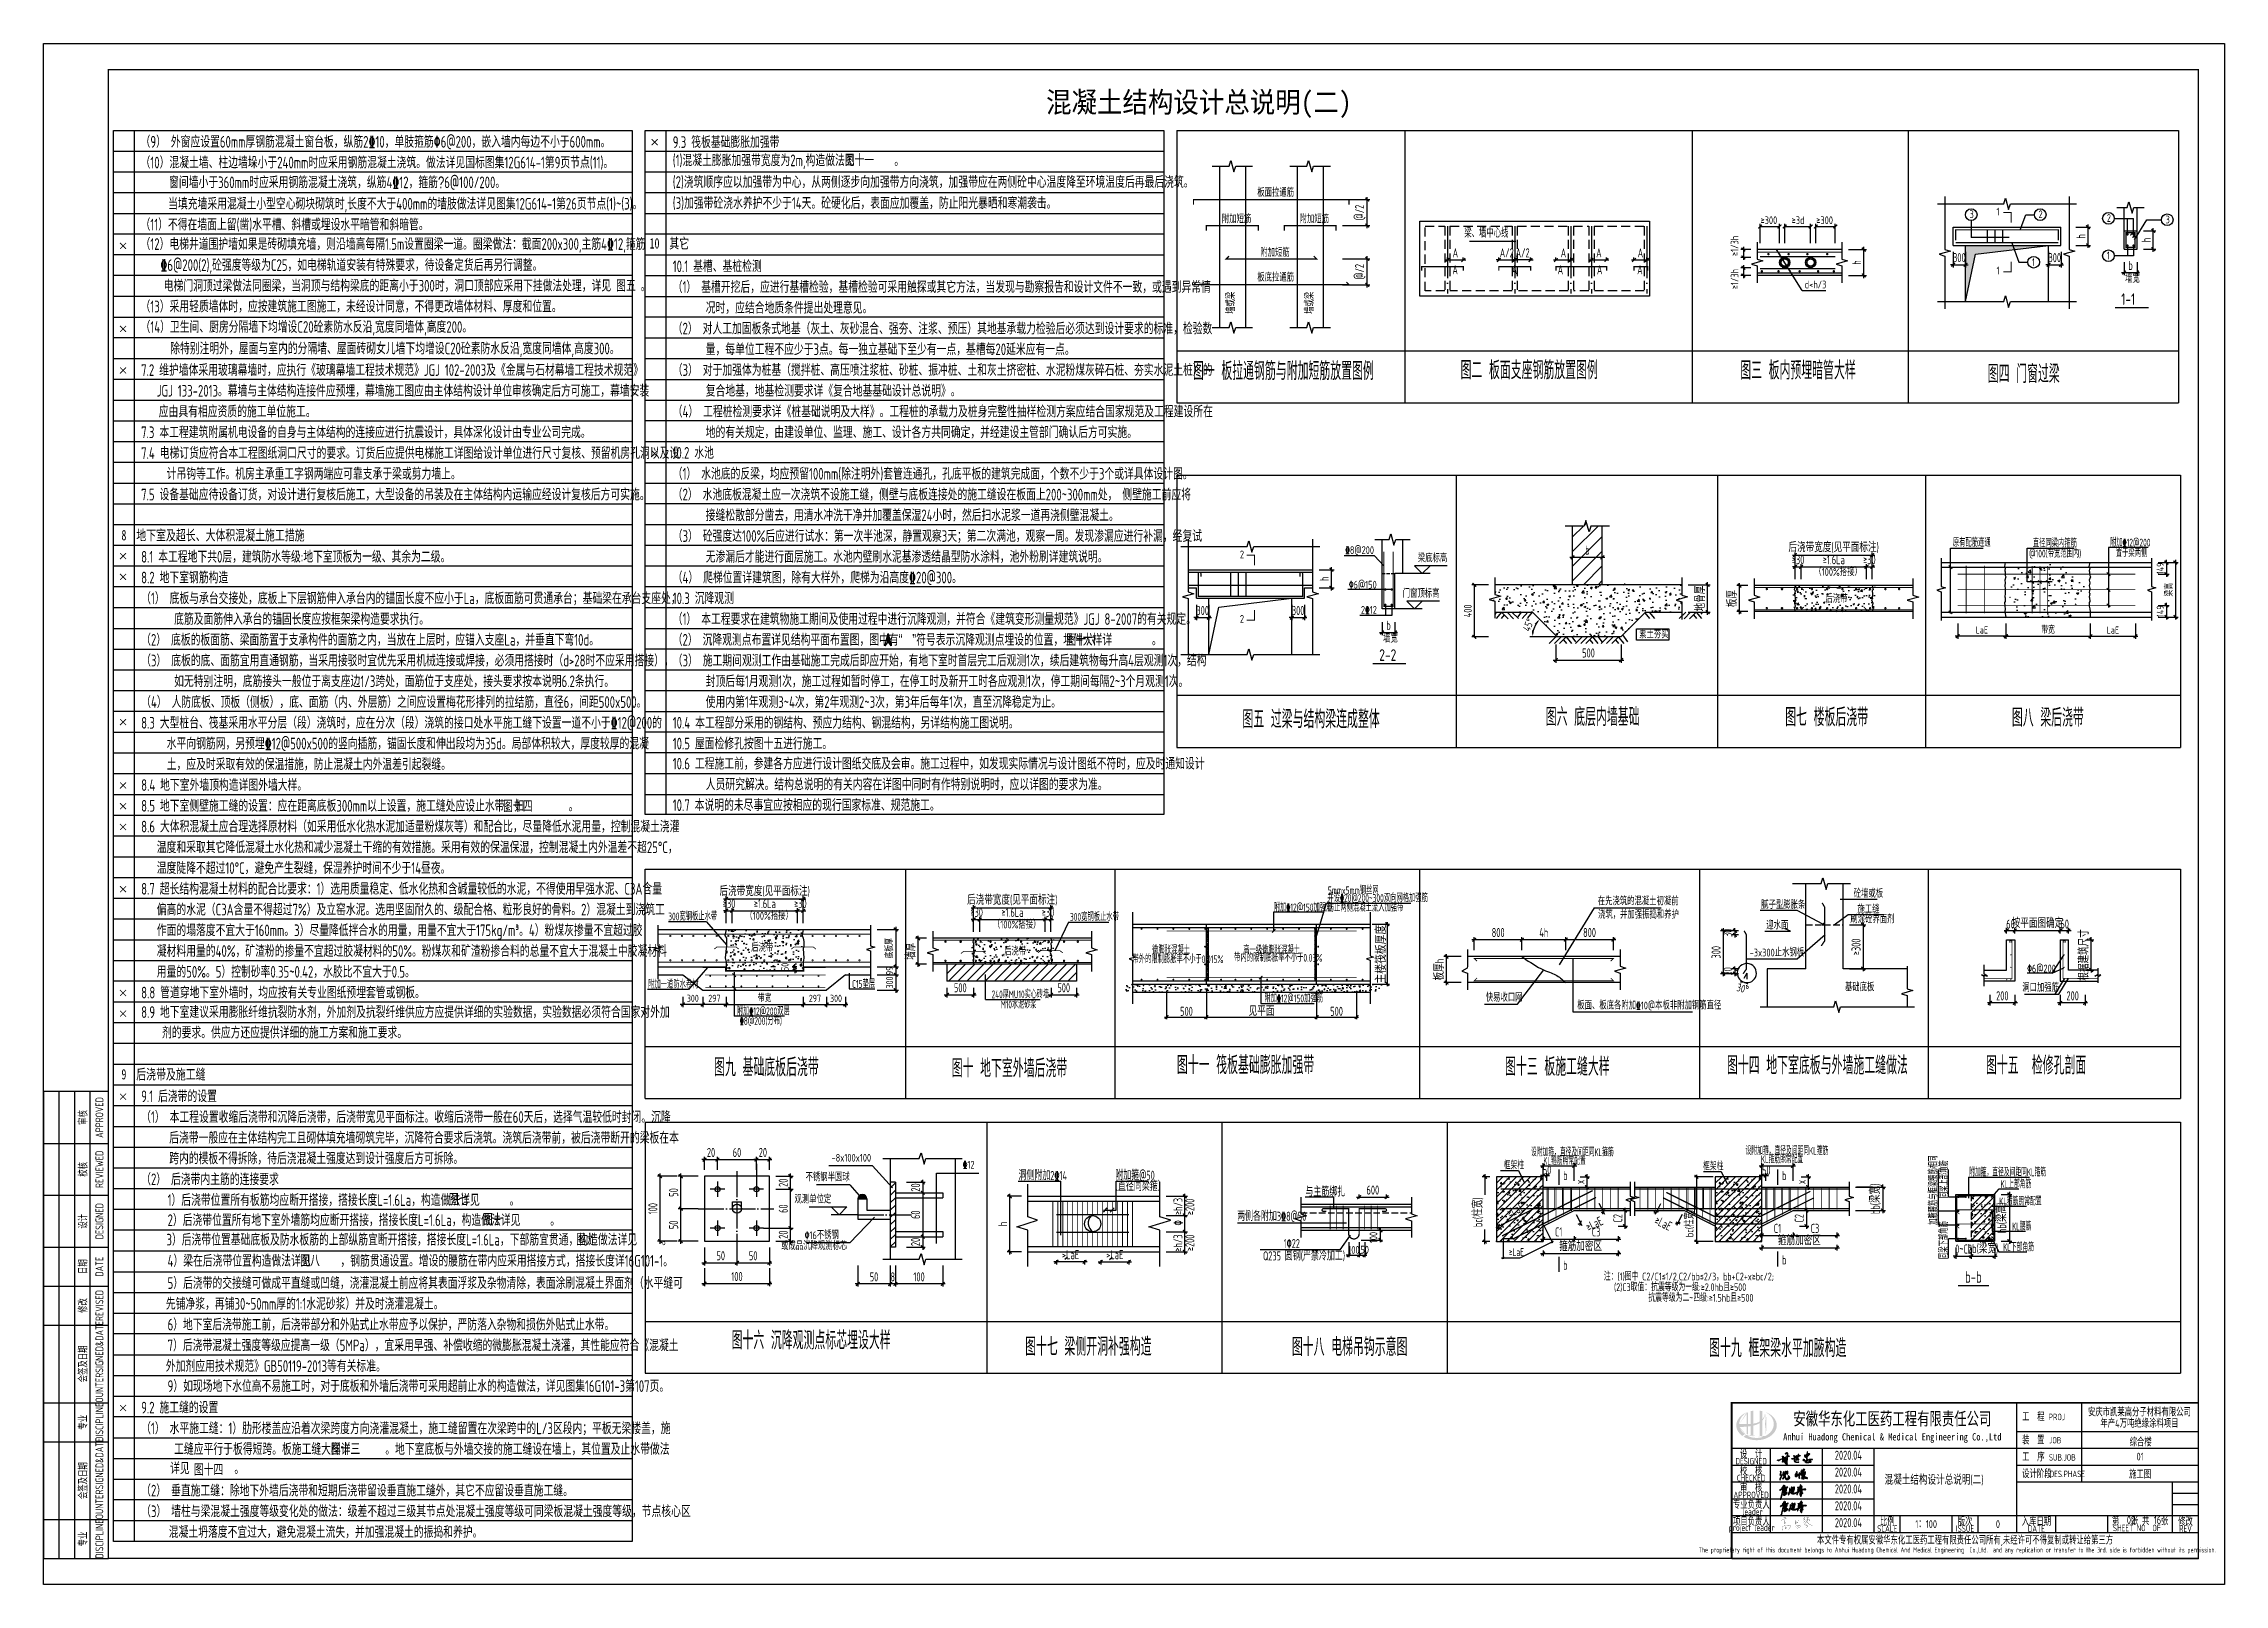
# Model space of a CAD drawing. Extents: x 9731685 to 18866768, y -962146 to 194094.
# Drawn here: x 9776605 to 9860705, y 55294 to 114694 of the extents above; entities that cross this region are included whole.
import ezdxf
from ezdxf.enums import TextEntityAlignment as Align

# ---------------------------------------------------------------- set-up
doc = ezdxf.new("R2010")
doc.units = 0
doc.header["$LTSCALE"] = 1000
for name, pattern in [('DASH', [0.35, 0.25, -0.1]), ('DASHED', [0.75, 0.5, -0.25]), ('DOTE', [2.42, 2, -0.2, 0.02, -0.2])]:
    doc.linetypes.add(name, pattern=pattern)
doc.layers.get('0').update_dxf_attribs({"linetype": 'CONTINUOUS'})
doc.layers.get('Defpoints').update_dxf_attribs({"linetype": 'CONTINUOUS'})
for name, color, linetype in [('AXIS', 1, 'DOTE'), ('BEAM', 4, 'DASHED'), ('BEAM_CON', 4, 'CONTINUOUS'), ('BORDER', 7, 'CONTINUOUS'), ('DIM', 3, 'CONTINUOUS'), ('HATCH', 254, 'CONTINUOUS'), ('NUM', 7, 'CONTINUOUS'), ('TAB', 7, 'CONTINUOUS'), ('TEXT', 7, 'CONTINUOUS'), ('THICK', 6, 'CONTINUOUS'), ('THIN', 7, 'CONTINUOUS')]:
    doc.layers.add(name, color=color, linetype=linetype)
doc.layers.add('rein', color=6, linetype='ByLayer', lineweight=18)
doc.styles.add('AHD2', font='txt_l.shx', dxfattribs={"width": 0.7, "bigfont": 'hztxt_l.shx'})
doc.styles.add('AHD_TQ_S', font='')
doc.styles.add('TSSD_Dimension', font='Tssdeng.shx', dxfattribs={"width": 0.7, "bigfont": 'hztxt.shx'})
doc.styles.add('TSSD_Label', font='Tssdeng.shx', dxfattribs={"width": 0.7, "bigfont": 'hztxt.shx'})
doc.styles.add('TSSD_Norm', font='Tssdeng.shx', dxfattribs={"width": 0.7, "bigfont": 'hztxt.shx'})
doc.styles.add('TSSD_Rein', font='Tssdeng.shx', dxfattribs={"width": 0.7, "bigfont": 'hztxt.shx'})
doc.styles.add('说明文字', font='tssdeng.shx', dxfattribs={"width": 0.75, "bigfont": 'hztxt.shx'})
doc.styles.add('黑体', font='simhei.ttf')
doc.styles.get('AHD_TQ_S').set_extended_font_data('SimSun')
doc.dimstyles.new('TSAN_100_100', dxfattribs={"dimtxt": 300, "dimasz": 100, "dimexe": 100, "dimexo": 250, "dimgap": 100, "dimtad": 2, "dimzin": 0, "dimdsep": 46, "dimtxsty": 'TSSD_Dimension', "dimblk": 'CLOSEDBLANK', "dimblk1": 'CLOSEDBLANK', "dimblk2": 'CLOSEDBLANK', "dimcen": 0, "dimdle": 100, "dimclrt": 7, "dimadec": 0, "dimazin": 0, "dimtfac": 1, "dimtdec": 0, "dimtix": 1, "dimtmove": 2, "dimatfit": 3, "dimldrblk": 'CLOSEDBLANK', "dimfxl": 1, "dimtolj": 1, "dimtzin": 0, "dimarcsym": 0})
doc.dimstyles.new('TSSD_100_100', dxfattribs={"dimtxt": 350, "dimasz": 100, "dimexe": 100, "dimexo": 250, "dimgap": 100, "dimtad": 1, "dimdec": 0, "dimzin": 0, "dimdsep": 46, "dimtxsty": 'TSSD_Dimension', "dimblk": 'ARCHTICK', "dimblk1": 'ARCHTICK', "dimblk2": 'ARCHTICK', "dimcen": 0, "dimdle": 100, "dimclrt": 7, "dimadec": 0, "dimazin": 0, "dimtfac": 1, "dimtdec": 0, "dimtix": 1, "dimtmove": 2, "dimatfit": 3, "dimfxl": 1, "dimtolj": 1, "dimtzin": 0, "dimarcsym": 0})
doc.dimstyles.new('TSSD_20_100', dxfattribs={"dimtxt": 300, "dimasz": 100, "dimexe": 100, "dimexo": 250, "dimgap": 100, "dimtad": 1, "dimdec": 0, "dimlfac": 0.2, "dimzin": 0, "dimdsep": 46, "dimtxsty": 'TSSD_Dimension', "dimblk": 'ARCHTICK', "dimcen": 0, "dimclrt": 7, "dimadec": 0, "dimazin": 0, "dimtfac": 1, "dimtdec": 0, "dimtix": 1, "dimtmove": 2, "dimatfit": 3, "dimldrblk": 'ARCHTICK', "dimfxl": 1, "dimtolj": 1, "dimtzin": 0, "dimarcsym": 0})
doc.dimstyles.new('TSSD_25_100', dxfattribs={"dimtxt": 300, "dimasz": 100, "dimexe": 80, "dimexo": 80, "dimgap": 50, "dimtad": 1, "dimdec": 0, "dimlfac": 0.25, "dimzin": 0, "dimdsep": 46, "dimtxsty": 'TSSD_Dimension', "dimblk": 'ARCHTICK', "dimcen": 0, "dimdle": 80, "dimclrt": 7, "dimadec": 0, "dimazin": 0, "dimtfac": 1, "dimtdec": 0, "dimtix": 1, "dimtmove": 2, "dimatfit": 3, "dimldrblk": 'ARCHTICK', "dimfxl": 1, "dimtolj": 1, "dimtzin": 0, "dimarcsym": 0})
doc.dimstyles.new('TSSD_33_100', dxfattribs={"dimtxt": 275, "dimasz": 100, "dimexe": 100, "dimexo": 250, "dimgap": 100, "dimtad": 1, "dimdec": 0, "dimlfac": 0.33, "dimzin": 0, "dimdsep": 46, "dimtxsty": 'TSSD_Dimension', "dimblk": 'ARCHTICK', "dimblk1": 'ARCHTICK', "dimblk2": 'ARCHTICK', "dimcen": 0, "dimdle": 100, "dimclrt": 7, "dimadec": 0, "dimazin": 0, "dimtfac": 1, "dimtdec": 0, "dimtix": 1, "dimtmove": 2, "dimatfit": 3, "dimfxl": 1, "dimtolj": 1, "dimtzin": 0, "dimarcsym": 0})
doc.dimstyles.new('TSSD_50_100', dxfattribs={"dimtxt": 350, "dimasz": 100, "dimexe": 100, "dimexo": 250, "dimgap": 100, "dimtad": 1, "dimdec": 0, "dimlfac": 0.5, "dimzin": 0, "dimdsep": 46, "dimtxsty": 'TSSD_Dimension', "dimblk": 'ARCHTICK', "dimblk1": 'ARCHTICK', "dimblk2": 'ARCHTICK', "dimcen": 0, "dimdle": 100, "dimclrt": 7, "dimadec": 0, "dimazin": 0, "dimtfac": 1, "dimtdec": 0, "dimtix": 1, "dimtmove": 2, "dimatfit": 3, "dimfxl": 1, "dimtolj": 1, "dimtzin": 0, "dimarcsym": 0})
pattern_1 = [(45, (0, 0), (-0.0008838835, 0.0008838835), [])]

msp = doc.modelspace()

# ---------------------------------------------------------------- texts
for s, height, style, width, p in [('板面拉通筋', 300, '说明文字', 0.7, (9823410.6, 108794.5)), ('附加短筋', 300, '说明文字', 0.7, (9822043, 107774.9)), ('附加短筋', 300, '说明文字', 0.7, (9825043, 107774.9)), ('≥300', 300, '说明文字', 0.7, (9842817.4, 107734.5)), ('≥3d', 300, '说明文字', 0.7, (9844017.4, 107734.5)), ('≥300', 300, '说明文字', 0.7, (9844967.4, 107734.5)), ('3', 300, '说明文字', 0.7, (9850876.6, 107968.7)), ('1', 300, '说明文字', 0.7, (9851918.6, 108066.6)), ('2', 300, '说明文字', 0.7, (9853537.2, 107965.2)), ('2', 300, '说明文字', 0.7, (9856170.6, 107821.4)), ('3', 300, '说明文字', 0.7, (9858436.5, 107760.5)), ('附加短筋', 300, '说明文字', 0.7, (9823526.2, 106481.6)), ('1', 300, '说明文字', 0.7, (9851918.6, 105794.3)), ('1', 300, '说明文字', 0.7, (9853284.1, 106119.5)), ('1', 300, '说明文字', 0.7, (9856170.6, 106379.6)), ('板底拉通筋', 300, '说明文字', 0.7, (9823410.6, 105525.7)), ('d<h/3', 300, '说明文字', 0.7, (9844519.4, 105258.9)), ('墙宽', 300, '说明文字', 0.7, (9856875.4, 105482.3)), ('1-1', 450, '说明文字', 0.75, (9856725.2, 104619.1)), ('2', 300, '说明文字', 0.7, (9822739.2, 94850.6)), ('\x848@200', 300, '说明文字', 0.7, (9826798.9, 95017.7)), ('原有配筋连通', 300, 'TSSD_Norm', 0.6, (9850232.9, 95303.4)), ('@100(带宽范围内)', 300, 'TSSD_Norm', 0.6, (9853175.3, 94884.3)), ('直径同梁内箍筋', 300, 'TSSD_Norm', 0.6, (9853318.1, 95279)), ('附加\x8412@200', 300, 'TSSD_Norm', 0.6, (9856294.3, 95307.1)), ('置于梁两侧', 300, 'TSSD_Norm', 0.6, (9856516.6, 94901.7)), ('（100%%%搭接）', 300, '说明文字', 0.7, (9844891.3, 94174.3)), ('\x826@150', 300, '说明文字', 0.7, (9826943.7, 93684.5)), ('后浇带', 300, '说明文字', 0.7, (9845321.7, 93138.6)), ('2', 300, '说明文字', 0.7, (9822739.2, 92364.1)), ('2\x8412', 300, '说明文字', 0.7, (9827406.5, 92711.3)), ('墙宽', 300, '说明文字', 0.7, (9828259.7, 91607.8)), ('2-2', 450, '说明文字', 0.75, (9828111.2, 90896.7)), ('300宽钢板止水带', 300, 'TSSD_Norm', 0.6, (9800692.4, 80894.5)), ('（100%%%搭接）', 300, '说明文字', 0.7, (9803667.6, 80916.7)), ('（100%%%搭接）', 300, '说明文字', 0.7, (9813216.3, 80579.1)), ('300宽钢板止水带', 300, 'TSSD_Norm', 0.6, (9816184.8, 80875.6)), ('后浇带', 300, '说明文字', 0.7, (9813646.7, 79543.4)), ('附加一道防水卷材', 300, 'TSSD_Norm', 0.6, (9799917.8, 78271.8)), ('C15垫层', 300, 'TSSD_Norm', 0.6, (9807781.6, 78290.5)), ('240厚MU10实心砖墙', 300, '说明文字', 0.58, (9813166.2, 77890.1)), ('基础底板', 300, '说明文字', 0.7, (9846071.7, 78162.2)), ('附加\x8412@200双层', 300, 'TSSD_Norm', 0.6, (9803332.9, 77238.2)), ('M10水泥砂浆', 300, '说明文字', 0.58, (9813514.1, 77498.8)), ('\x848@200(分布)', 300, 'TSSD_Norm', 0.6, (9803451.8, 76862.8)), ('框架柱', 300, 'TSSD_Norm', 0.65, (9832910.1, 71295.4)), ('框架柱', 300, 'TSSD_Norm', 0.65, (9840597.8, 71256.1)), ('洞侧附加2\x8414', 350, 'TSSD_Norm', 0.65, (9814199.3, 70880.2)), ('（直径同梁箍）', 350, 'TSSD_Norm', 0.65, (9817728.7, 70464.9)), ('附加箍@50', 350, 'TSSD_Norm', 0.65, (9817933, 70890.1)), ('与主筋绑扎', 350, 'TSSD_Norm', 0.65, (9825264.2, 70247.1)), ('两侧各附加3\x848@50   ', 350, 'TSSD_Norm', 0.65, (9822628.6, 69308.9)), ('Q235 圆钢(严禁冷加工)', 350, 'TSSD_Norm', 0.65, (9823631.9, 67783.1)), ('1\x8222  ', 350, 'TSSD_Norm', 0.65, (9824426.2, 68257.9)), ('≥LaE', 300, 'TSSD_Norm', 0.6, (9833110.8, 67954.9)), ('工  程 ', 300, 'TSSD_Rein', 0.7, (9852904.8, 61593.7)), ('PROJ', 250, 'TSSD_Rein', 0.7, (9853929.2, 61623.1)), ('装  置 ', 300, 'TSSD_Rein', 0.7, (9852904.8, 60693.7)), ('JOB', 250, 'TSSD_Rein', 0.7, (9853947.2, 60726.5)), ('设计阶段', 300, 'TSSD_Rein', 0.7, (9852904.8, 59393.7)), ('工  序 ', 300, 'TSSD_Rein', 0.7, (9852904.8, 60043.7)), ('SUB.JOB', 250, 'TSSD_Rein', 0.7, (9853935.6, 60063.8)), ('DES.PHASE', 250, 'TSSD_Rein', 0.7, (9853962.9, 59427))]:
    msp.add_text(s, height=height, dxfattribs=dict(style=style, width=width)).set_placement(p)
at = {"style": 'TSSD_Norm', "width": 0.6}
for s, p in [('梁、墙中心线', (9832243.4, 107112.7)), ('A', (9831038.9, 105696.8)), ('A', (9833325.5, 105696.8)), ('A', (9835098.1, 105696.8)), ('A', (9836612.2, 105696.8)), ('A', (9838165.2, 105696.8))]:
    msp.add_text(s, height=350, dxfattribs=at).set_placement(p, align=Align.BOTTOM_CENTER)
for s, height, style, width, p in [('≥1/3h', 300, '说明文字', 0.7, (9841966.5, 106506.1)), ('≥1/3h', 300, '说明文字', 0.7, (9841966.5, 105227.1)), ('墙或梁', 300, '说明文字', 0.7, (9822544.9, 104278.7)), ('墙或梁', 300, '说明文字', 0.7, (9825584.7, 104278.7)), ('加腋腰筋与框梁腰筋相同', 300, 'TSSD_Norm', 0.6, (9849637.6, 69152.6)), ('同梁上部角筋', 300, 'TSSD_Norm', 0.6, (9850038.4, 70184.3)), ('≥h/3', 350, 'TSSD_Norm', 0.62, (9820525.2, 69536.6)), ('≥200', 350, 'TSSD_Norm', 0.62, (9820985.8, 69530.9)), ('\x82', 350, 'TSSD_Norm', 0.7, (9820538, 69128.1)), ('≥h/3', 350, 'TSSD_Norm', 0.62, (9820525.2, 68126.7)), ('≥200', 350, 'TSSD_Norm', 0.62, (9820985.8, 68144.9)), ('同梁下部角筋', 300, 'TSSD_Norm', 0.6, (9850038.4, 67835.5))]:
    msp.add_text(s, height=height, rotation=90, dxfattribs=dict(style=style, width=width)).set_placement(p)
at = {"style": '说明文字', "width": 0.7}
for s, p in [('梁底标高', (9830736.3, 94612.8)), ('门窗顶标高', (9830436.3, 93248.6)), ('-8x100x100', (9808516.8, 71501.5)), ('\x8412', (9812505.2, 71230.4)), ('不锈钢半圆球', (9807692.1, 70747.9)), ('观测单位定', (9806978.6, 69893.6)), ('或成品沉降观测标芯', (9807597.3, 68100.2)), ('\x8216不锈钢', (9807272.3, 68513))]:
    msp.add_text(s, height=300, dxfattribs=at).set_placement(p, align=Align.BOTTOM_RIGHT)
msp.add_text('素土夯实', height=300, dxfattribs=at).set_placement((9838702.6, 91772.2), align=Align.CENTER)
for s, height, style, width, p in [('安徽华东化工医药工程有限责任公司', 500, 'AHD_TQ_S', 0.7, (9847899.7, 61693.7)), ('安庆市凯莱高分子材料有限公司', 300, 'TSSD_Rein', 0.7, (9857428.5, 61963.9)), ('年产4万吨绝缘涂料项目', 300, 'TSSD_Rein', 0.7, (9857428.5, 61528.9)), ('Anhui Huadong Chemical & Medical Engineering Co.,Ltd', 280, 'AHD_TQ_S', 0.85, (9847899.7, 60943.7)), ('综合楼', 300, 'TSSD_Rein', 0.7, (9857476.3, 60807.7)), ('DESIGNED', 250, 'TSSD_Rein', 0.7, (9842454.8, 60043.7)), ('校  核', 300, 'TSSD_Rein', 0.7, (9842454.8, 59693.7)), ('设  计', 300, 'TSSD_Rein', 0.7, (9842454.8, 60343.7)), ('施工图', 300, 'TSSD_Rein', 0.7, (9857454.8, 59568.7)), ('01', 300, 'TSSD_Rein', 0.7, (9857454.8, 60218.7)), ('CHECKED', 250, 'TSSD_Rein', 0.7, (9842454.8, 59393.7)), ('审  核', 300, 'TSSD_Rein', 0.7, (9842454.8, 59043.7)), ('APPROVED', 250, 'TSSD_Rein', 0.7, (9842454.8, 58743.7)), ('专业负责人', 300, 'TSSD_Rein', 0.7, (9842463.1, 58393.7)), ('leader', 250, 'TSSD_Rein', 0.7, (9842506.7, 58093.7)), ('project leader', 250, 'TSSD_Rein', 0.7, (9842480.3, 57443.7)), ('项目负责人', 300, 'TSSD_Rein', 0.7, (9842463.1, 57743.7)), ('本文件专有权属安徽华东化工医药工程有限责任公司所有,未经许可不得复制或转让给第三方', 300, 'TSSD_Rein', 0.7, (9850704.8, 56993.7)), ('SCALE', 250, 'TSSD_Rein', 0.7, (9847704.8, 57443.7)), ('比例', 300, 'TSSD_Rein', 0.7, (9847704.8, 57743.7)), ('ISSUE', 250, 'TSSD_Rein', 0.7, (9850704.8, 57443.7)), ('版次', 300, 'TSSD_Rein', 0.7, (9850704.8, 57743.7)), ('入库日期', 300, 'TSSD_Rein', 0.7, (9853454.8, 57743.7)), ('DATE', 250, 'TSSD_Rein', 0.7, (9853454.8, 57443.7)), ('第   张 共   张', 300, 'TSSD_Rein', 0.7, (9857454.8, 57768.7)), ('SHEET NO  OF  ', 250, 'TSSD_Rein', 0.7, (9857454.8, 57468.7)), ('修改', 300, 'TSSD_Rein', 0.7, (9859204.8, 57743.7)), ('REV', 250, 'TSSD_Rein', 0.7, (9859204.8, 57443.7)), ('The proprietary right of this document belongs to Anhui Huadong Chemical And Medical Engineering  Co.,Ltd.  and any replication or transfer to the 3rd. side is forbidden without its permission. ', 200, 'TSSD_Rein', 0.7, (9850451.2, 56594.4))]:
    msp.add_text(s, height=height, dxfattribs=dict(style=style, width=width)).set_placement(p, align=Align.MIDDLE)
at = {"color": 6, "style": 'TSSD_Rein', "width": 0.7}
for s, p in [('02', (9857102.3, 57772.2)), ('16', (9858123.5, 57772.2))]:
    msp.add_text(s, height=300, dxfattribs=at).set_placement(p, align=Align.MIDDLE)
at = {"style": 'TSSD_Rein', "width": 0.7}
for tag, text, height, p in [('2020.04', '200320-02-040', 350, (9846204.1, 60274)), ('2020.04', '200320-02-040', 350, (9846204.1, 59624)), ('2020.04', '200320-02-040', 350, (9846204.1, 58974)), ('2020.04', '200320-02-040', 350, (9846204.1, 58324)), ('2020.04', '200320-02-040', 350, (9846204.1, 57674)), ('0', '0', 300, (9851971.7, 57618.7))]:
    msp.add_attdef(tag, text=text, height=height, dxfattribs=at).set_placement(p, align=Align.MIDDLE)
at = {"lineweight": -3, "style": 'TSSD_Rein', "width": 0.7}
for tag, text, p in [('1：100', '1:100', (9849204.8, 57618.7)), ('0', '0', (9851971.7, 57618.7))]:
    msp.add_attdef(tag, text=text, height=300, dxfattribs=at).set_placement(p, align=Align.MIDDLE)
at = {"layer": 'BORDER', "lineweight": -3, "insert": (9847602.2, 59490.1), "char_height": 350, "width": 4985.785, "attachment_point": 1, "style": 'TSSD_Rein'}
msp.add_mtext('混凝土结构设计总说明(二)', dxfattribs=at)
at = {"layer": 'DIM', "color": 7, "style": 'TSSD_Dimension', "width": 0.55}
for s, p in [('设附加箍，直径及间距同KL箍筋', (9833963.7, 71803.5)), ('KL箍筋照常配置', (9834441, 71473.6)), ('设附加箍，直径及间距同KL箍筋', (9842239.4, 71857.5)), ('KL箍筋照常配置', (9842832.4, 71533.9)), ('附加箍，直径及间距同KL箍筋', (9850862.6, 71030.5)), ('KL上部角筋', (9852072.6, 70571)), ('KL箍筋照常配置', (9852021.4, 69907.7)), ('KL腰筋', (9852521.4, 68944.6)), ('KL下部角筋', (9852175.1, 68141.8))]:
    msp.add_text(s, height=300, dxfattribs=at).set_placement(p)
at = {"layer": 'NUM', "color": 7, "style": 'TSSD_Norm', "width": 0.6}
for s, p in [('图一 板拉通钢筋与附加短筋放置图例', (9820928.5, 101511.4)), ('图二 板面支座钢筋放置图例', (9831248.9, 101545.5)), ('图三 板内预埋暗管大样', (9842034.7, 101534.5)), ('图六 底层内墙基础', (9834534.4, 88175.4)), ('图七 楼板后浇带', (9843769, 88168)), ('图八 梁后浇带', (9852510.3, 88147.7)), ('图十五  检修孔剖面', (9851509, 74743.1)), ('图九 基础底板后浇带', (9802462.2, 74669.2)), ('图十 地下室外墙后浇带', (9811624.7, 74632.3)), ('图十三 板施工缝大样', (9832964.1, 74691.7)), ('图十六 沉降观测点标芯埋设大样', (9803136, 64143.1))]:
    msp.add_text(s, height=700, dxfattribs=at).set_placement(p, align=Align.BOTTOM_LEFT)
for s, p in [('图四 门窗过梁', (9851580.7, 101611.1)), ('图五 过梁与结构梁连成整体', (9822836.2, 88299.1)), ('图十八 电梯吊钩示意图', (9824744.1, 64098.3))]:
    msp.add_text(s, height=700, dxfattribs=at).set_placement(p)
at = {"layer": 'NUM', "color": 70, "style": 'TSSD_Norm', "width": 0.6}
for s, p in [('图十一 筏板基础膨胀加强带', (9820309.9, 74755.1)), ('图十四 地下室底板与外墙施工缝做法', (9841522.5, 74743.1))]:
    msp.add_text(s, height=700, dxfattribs=at).set_placement(p, align=Align.BOTTOM_LEFT)
at = {"layer": 'NUM', "style": 'TSSD_Norm', "width": 0.7}
msp.add_text('b-b', height=450, dxfattribs=at).set_placement((9850702.3, 66920.9))
at = {"layer": 'NUM', "color": 70, "style": 'TSSD_Norm', "width": 0.6}
for s, p in [('图十七 梁侧开洞补强构造', (9814457.4, 64107.4)), ('图十九 框架梁水平加腋构造', (9840833.9, 64053.2))]:
    msp.add_text(s, height=700, dxfattribs=at).set_placement(p)
at = {"layer": 'TEXT', "style": '黑体', "width": 0.9}
msp.add_text('混凝土结构设计总说明(二)', height=800, dxfattribs=at).set_placement((9821154.5, 112438), align=Align.MIDDLE_CENTER)
at = {"layer": 'TEXT', "width": 0.7}
for s, height, style, p in [('（9） 外窗应设置60mm厚钢筋混凝土窗台板，纵筋2\x8410，单肢箍筋\x826@200，嵌入墙内每边不小于600mm。', 450, 'TSSD_Rein', (9780343.7, 110684.2)), ('（11）不得在墙面上留(凿)水平槽、斜槽或埋设水平暗管和斜暗管。', 450, 'TSSD_Rein', (9780343.7, 107492.2)), ('（12）电梯井道围护墙如果是砖砌填充墙，则沿墙高每隔1.5m设置圈梁一道。圈梁做法：截面200x300,主筋4%%13212,箍筋', 450, 'TSSD_Rein', (9780343.7, 106741.6)), ('    %%1326@200(2),砼强度等级为C25，如电梯轨道安装有特殊要求，待设备定货后再另行调整。', 450, 'TSSD_Rein', (9780343.7, 105930.2)), ('10.1 基槽、基桩检测', 450, 'TSSD_Rein', (9800866.7, 105884.2)), ('（1） 基槽开挖后，应进行基槽检验，基槽检验可采用触探或其它方法，当发现与勘察报告和设计文件不一致，或遇到异常情', 450, 'TSSD_Rein', (9800866.7, 105084.2)), ('（13）采用轻质墙体时，应按建筑施工图施工，未经设计同意，不得更改墙体材料、厚度和位置。', 450, 'TSSD_Rein', (9780343.7, 104333.2)), ('       况时，应结合地质条件提出处理意见。', 450, 'TSSD_Rein', (9800799.7, 104284.2)), ('（14）卫生间、厨房分隔墙下均增设C20砼素防水反沿,宽度同墙体,高度200。', 450, 'TSSD_Rein', (9780343.7, 103545)), ('（2） 对人工加固板条式地基（灰土、灰砂混合、强夯、注浆、预压）其地基承载力检验后必须达到设计要求的标准，检验数', 450, 'TSSD_Rein', (9800866.7, 103484.2)), ('       量，每单位工程不应少于3点。每一独立基础下至少有一点，基槽每20延米应有一点。', 450, 'TSSD_Rein', (9800799.7, 102684.2)), ('7.2 维护墙体采用玻璃幕墙时，应执行《玻璃幕墙工程技术规范》JGJ 102-2003及《金属与石材幕墙工程技术规范》', 450, 'TSSD_Rein', (9780366.7, 101884.2)), ('（3） 对于加强体为桩基（搅拌桩、高压喷注浆桩、砂桩、振冲桩、土和灰土挤密桩、水泥粉煤灰碎石桩、夯实水泥土桩）的', 450, 'TSSD_Rein', (9800866.7, 101884.2)), ('       复合地基，地基检测要求详《复合地基基础设计总说明》。', 450, 'TSSD_Rein', (9800799.7, 101084.2)), ('     应由具有相应资质的施工单位施工。', 450, 'TSSD_Rein', (9780089, 100284.2)), ('（4） 工程桩检测要求详《桩基础说明及大样》。工程桩的承载力及桩身完整性抽样检测方案应结合国家规范及工程建设所在', 450, 'TSSD_Rein', (9800866.7, 100284.2)), ('7.3 本工程建筑附属机电设备的自身与主体结构的连接应进行抗震设计，具体深化设计由专业公司完成。', 450, 'TSSD_Rein', (9780366.7, 99484.2)), ('       地的有关规定，由建设单位、监理、施工、设计各方共同确定，并经建设主管部门确认后方可实施。', 450, 'TSSD_Rein', (9800799.7, 99484.2)), ('7.4 电梯订货应符合本工程图纸洞口尺寸的要求。订货后应提供电梯施工详图给设计单位进行尺寸复核、预留机房孔洞以及设', 450, 'TSSD_Rein', (9780366.7, 98684.2)), ('10.2 水池', 450, 'TSSD_Rein', (9800858.2, 98692.8)), ('7.5 设备基础应待设备订货，对设计进行复核后施工，大型设备的吊装及在主体结构内运输应经设计复核后方可实施。', 450, 'TSSD_Rein', (9780366.7, 97084.2)), ('       计吊钩等工作。机房主承重工字钢两端应可靠支承于梁或剪力墙上。', 450, 'TSSD_Rein', (9780012.9, 97884.2)), ('（1） 水池底的反梁，均应预留100mm(除注明外)套管连通孔，孔底平板的建筑完成面，个数不少于3个或详具体设计图。', 450, 'TSSD_Rein', (9800866.7, 97884.2)), ('（2） 水池底板混凝土应一次浇筑不设施工缝，侧壁与底板连接处的施工缝设在板面上200~300mm处， 侧壁施工前应将', 450, 'TSSD_Rein', (9800866.7, 97084.2)), ('       接缝松散部分凿去，用清水冲洗干净并加覆盖保湿24小时，然后扫水泥浆一道再浇侧壁混凝土。', 450, 'TSSD_Rein', (9800799.7, 96284.2)), ('（3） 砼强度达100%%%后应进行试水：第一次半池深，静置观察3天；第二次满池，观察一周。发现渗漏应进行补漏，经复试', 450, 'TSSD_Rein', (9800866.7, 95484.2)), ('       无渗漏后才能进行面层施工。水池内壁刷水泥基渗透结晶型防水涂料，池外粉刷详建筑说明。', 450, 'TSSD_Rein', (9800799.7, 94684.2)), ('8.2 地下室钢筋构造', 450, 'TSSD_Rein', (9780366.7, 93884.2)), ('（4） 爬梯位置详建筑图，除有大样外，爬梯为沿高度\x8420@300。', 450, 'TSSD_Rein', (9800866.7, 93884.2)), ('（1） 底板与承台交接处，底板上下层钢筋伸入承台内的锚固长度不应小于L\x8ea\x8f，底板面筋可贯通承台；基础梁在承台支座处，', 450, 'TSSD_Rein', (9780366.7, 93084.2)), ('10.3 沉降观测', 450, 'TSSD_Rein', (9800866.7, 93084.2)), ('       底筋及面筋伸入承台的锚固长度应按框架梁构造要求执行。', 450, 'TSSD_Rein', (9780299.7, 92284.2)), ('（1） 本工程要求在建筑物施工期间及使用过程中进行沉降观测，并符合《建筑变形测量规范》JGJ 8-2007的有关规定。', 450, 'TSSD_Rein', (9800866.7, 92284.2)), ('（2） 底板的板面筋、梁面筋置于支承构件的面筋之内，当放在上层时，应锚入支座L\x8ea\x8f，并垂直下弯10d。', 450, 'TSSD_Rein', (9780366.7, 91484.2)), ('（2） 沉降观测点布置详见结构平面布置图，图中有“  ”符号表示沉降观测点埋设的位置，埋件大样详        。', 450, 'TSSD_Rein', (9800866.7, 91484.2)), ('（3） 底板的底、面筋宜用直通钢筋，当采用接驳时宜优先采用机械连接或焊接，必须用搭接时（d>28时不应采用搭接），', 450, 'TSSD_Rein', (9780366.7, 90684.2)), ('（3） 施工期间观测工作由基础施工完成后即应开始，有地下室时首层完工后观测1次，续后建筑物每升高4层观测1次，结构', 450, 'TSSD_Rein', (9800866.7, 90684.2)), ('       如无特别注明，底筋接头一般位于离支座边1/3跨处，面筋位于支座处，接头要求按本说明6.2条执行。', 450, 'TSSD_Rein', (9780299.7, 89884.2)), ('       封顶后每1月观测1次，施工过程如暂时停工，在停工时及新开工时各应观测1次，停工期间每隔2~3个月观测1次。', 450, 'TSSD_Rein', (9800799.7, 89884.2)), ('（4） 人防底板、顶板（侧板），底、面筋（内、外层筋）之间应设置梅花形排列的拉结筋，直径6，间距500x500。', 450, 'TSSD_Rein', (9780366.7, 89084.2)), ('       使用内第1年观测3~4次，第2年观测2~3次，第3年后每年1次，直至沉降稳定为止。', 450, 'TSSD_Rein', (9800799.7, 89084.2)), ('8.3 大型桩台、筏基采用水平分层（段）浇筑时，应在分次（段）浇筑的接口处水平施工缝下设置一道不小于\x8412@200的', 450, 'TSSD_Rein', (9780366.7, 88284.2)), ('10.4 本工程部分采用的钢结构、预应力结构、钢混结构，另详结构施工图说明。', 450, 'TSSD_Rein', (9800866.7, 88284.2)), ('       水平向钢筋网，另预埋\x8412@500x500的竖向插筋，锚固长度和伸出段均为35d。局部体积较大，厚度较厚的混凝', 450, 'TSSD_Rein', (9780012.9, 87484.2)), ('10.5 屋面检修孔按图十五进行施工。', 450, 'TSSD_Rein', (9800866.7, 87484.2)), ('       土，应及时采取有效的保温措施，防止混凝土内外温差引起裂缝。', 450, 'TSSD_Rein', (9780012.9, 86684.2)), ('10.6 工程施工前，参建各方应进行设计图纸交底及会审。施工过程中，如发现实际情况与设计图纸不符时，应及时通知设计', 450, 'TSSD_Rein', (9800866.7, 86708.9)), ('8.4 地下室外墙顶构造详图外墙大样。', 450, 'TSSD_Rein', (9780366.7, 85884.2)), ('       人员研究解决。结构总说明的有关内容在详图中同时有作特别说明时，应以详图的要求为准。', 450, 'TSSD_Rein', (9800799.7, 85908.9)), ('8.5 地下室侧壁施工缝的设置：应在距离底板300mm以上设置，施工缝处应设止水带，如         。', 450, 'TSSD_Rein', (9780366.7, 85084.2)), ('10.7 本说明的未尽事宜应按相应的现行国家标准、规范施工。', 450, 'TSSD_Rein', (9800866.7, 85108.9)), ('8.6 大体积混凝土应合理选择原材料（如采用低水化热水泥加适量粉煤灰等）和配合比，尽量降低水泥用量，控制混凝土浇灌', 450, 'TSSD_Rein', (9780366.7, 84284.2)), ('     温度和采取其它降低混凝土水化热和减少混凝土干缩的有效措施。采用有效的保温保湿，控制混凝土内外温差不超25%%DC，', 450, 'TSSD_Rein', (9780012.9, 83484.2)), ('     温度陡降不超过10%%DC，避免产生裂缝，保湿养护时间不少于14昼夜。', 450, 'TSSD_Rein', (9780012.9, 82684.2)), ('8.7 超长结构混凝土材料的配合比要求：1）选用质量稳定、低水化热和含碱量较低的水泥，不得使用早强水泥、C3A含量', 450, 'TSSD_Rein', (9780366.7, 81884.2)), ('     偏高的水泥（C3A含量不得超过7%%%）及立窑水泥。选用坚固耐久的、级配合格、粒形良好的骨料。2）混凝土到浇筑工', 450, 'TSSD_Rein', (9780012.9, 81084.2)), ('在先浇筑的混凝土初凝前', 300, '说明文字', (9836538, 81478.6)), ('腻子型膨胀条', 300, '说明文字', (9842840.4, 81338.8)), ('砼墙或板', 300, '说明文字', (9846411.7, 81771.6)), ('     作面的塌落度不宜大于160mm。3）尽量降低拌合水的用量，用量不宜大于175kg/m%%1403%%142%%143%%141。4）粉煤灰掺量不宜超过胶', 450, 'TSSD_Rein', (9780012.9, 80284.2)), ('浇筑，并加强振捣和养护', 300, '说明文字', (9836550.4, 80962)), ('迎水面', 300, '说明文字', (9843036.2, 80550.6)), ('刷涂砼界面剂', 300, '说明文字', (9846280.4, 80786.8)), ('施工缝', 300, '说明文字', (9846554.2, 81168.2)), ('     凝材料用量的40%%%，矿渣粉的掺量不宜超过胶凝材料的50%%%。粉煤灰和矿渣粉掺合料的总量不宜大于混凝土中胶凝材料', 450, 'TSSD_Rein', (9780012.9, 79484.2)), ('后浇带', 300, '说明文字', (9803892.4, 79688.1)), ('     用量的50%%%。5）控制砂率0.35~0.42，水胶比不宜大于0.5。', 450, 'TSSD_Rein', (9780012.9, 78684.2)), ('-3x300止水钢板', 300, '说明文字', (9842397.8, 79499.9)), ('\x826@200', 300, '说明文字', (9853100.7, 78885.8)), ('8.8 管道穿地下室外墙时，均应按有关专业图纸预埋套管或钢板。', 450, 'TSSD_Rein', (9780366.7, 77884.2)), ('洞口加强筋', 300, '说明文字', (9852909.9, 78143.8)), ('8.9 地下室建议采用膨胀纤维抗裂防水剂，外加剂及抗裂纤维供应方应提供详细的实验数据，实验数据必须符合国家对外加', 450, 'TSSD_Rein', (9780366.7, 77131)), ('快易收口网', 300, '说明文字', (9832220.2, 77763.7)), ('板面、板底各附加\x8410@本板非附加钢筋直径', 300, '说明文字', (9835749.8, 77461.3)), ('剂的要求。供应方还应提供详细的施工方案和施工要求。', 450, 'TSSD_Rein', (9781171.4, 76340.4)), ('9.1 后浇带的设置', 450, 'TSSD_Rein', (9780366.7, 73884.2)), ('（1） 本工程设置收缩后浇带和沉降后浇带，后浇带宽见平面标注。收缩后浇带一般在60天后，选择气温较低时封闭。沉降', 450, 'TSSD_Rein', (9780366.7, 73084.2)), ('后浇带一般应在主体结构完工且砌体填充墙砌筑完毕，沉降符合要求后浇筑。浇筑后浇带前，被后浇带断开的梁板在本', 450, 'TSSD_Rein', (9781448.1, 72284.2)), ('跨内的模板不得拆除，待后浇混凝土强度达到设计强度后方可拆除。', 450, 'TSSD_Rein', (9781448.1, 71491.1)), ('（2） 后浇带内主筋的连接要求', 450, 'TSSD_Rein', (9780366.7, 70684.2)), ('5）后浇带的交接缝可做成平直缝或凹缝，浇灌混凝土前应将其表面浮浆及杂物清除，表面涂刷混凝土界面剂（水平缝可', 450, 'TSSD_Rein', (9781386.1, 66684.2)), ('先铺净浆，再铺30~50mm厚的1:1水泥砂浆）并及时浇灌混凝土。', 450, 'TSSD_Rein', (9781319.4, 65884.2)), ('7）后浇带混凝土强度等级应提高一级（5MPa），宜采用早强、补偿收缩的微膨胀混凝土浇灌，其性能应符合《混凝土', 450, 'TSSD_Rein', (9781386.1, 64284.2)), ('6）地下室后浇带施工前，后浇带部分和外贴式止水带应予以保护，严防落入杂物和损伤外贴式止水带。', 450, 'TSSD_Rein', (9781386.1, 65084.2)), ('9）如现场地下水位高不易施工时，对于底板和外墙后浇带可采用超前止水的构造做法，详见图集16G101-3第107页。', 450, 'TSSD_Rein', (9781386.1, 62712.2)), ('9.2 施工缝的设置', 450, 'TSSD_Rein', (9780366.7, 61884.2)), ('（1） 水平施工缝：1）肋形楼盖应沿着次梁跨度方向浇灌混凝土，施工缝留置在次梁跨中的L/3区段内；平板无梁楼盖，施', 450, 'TSSD_Rein', (9780366.7, 61084.2)), ('       工缝应平行于板得短跨。板施工缝大样详       。地下室底板与外墙交接的施工缝设在墙上，其位置及止水带做法', 450, 'TSSD_Rein', (9780299.7, 60284.2)), ('详见         。', 450, 'TSSD_Rein', (9781482.7, 59542.3)), ('（2） 垂直施工缝：除地下外墙后浇带和短期后浇带留设垂直施工缝外，其它不应留设垂直施工缝。', 450, 'TSSD_Rein', (9780366.7, 58684.2))]:
    msp.add_text(s, height=height, dxfattribs=dict(at, style=style)).set_placement(p)
at = {"layer": 'TEXT', "color": 52, "style": 'TSSD_Rein', "width": 0.7}
for s, p in [('9.3 筏板基础膨胀加强带', (9800866.7, 110671.5)), ('（10）混凝土墙、柱边墙垛小于240mm时应采用钢筋混凝土浇筑。做法详见国标图集12G614-1第9页节点(11)。', (9780343.7, 109884.2)), ('(1)混凝土膨胀加强带宽度为2m,构造做法见        。', (9800866.7, 109967.7)), ('窗间墙小于360mm时应采用钢筋混凝土浇筑，纵筋4\x8412，箍筋\ue5306@100/200。', (9781444.7, 109120.9)), ('(2)浇筑顺序应以加强带为中心，从两侧逐步向加强带方向浇筑，加强带应在两侧砼中心温度降至环境温度后再最后浇筑。', (9800866.7, 109132.9)), ('当填充墙采用混凝土小型空心砌块砌筑时,长度不大于400mm的墙肢做法详见图集12G614-1第26页节点(1)~(3)。', (9781407.1, 108295.2)), ('(3)加强带砼浇水养护不少于14天。砼硬化后，表面应加覆盖，防止阳光暴晒和寒潮袭击。', (9800866.7, 108320.4)), ('除特别注明外，屋面与室内的分隔墙、屋面砖砌女儿墙下均增设C20砼素防水反沿,宽度同墙体,高度300。', (9781486.3, 102716))]:
    msp.add_text(s, height=450, dxfattribs=at).set_placement(p)
at = {"layer": 'TEXT', "color": 1, "style": 'TSSD_Rein', "width": 0.7}
for s, p in [('图十一', (9807498.3, 109975.2)), ('图十六', (9816047.3, 91477.8)), ('图十四', (9794325.6, 85066.9)), ('图七', (9792232.7, 69904.7)), ('图十', (9793544.6, 69139.2)), ('图九', (9797141.8, 68359)), ('图八', (9786502.9, 67550.2)), ('图十三', (9787679.6, 60284.9)), ('图十四', (9782401.8, 59489.3))]:
    msp.add_text(s, height=450, dxfattribs=at).set_placement(p)
at = {"layer": 'TEXT', "color": 173, "style": '黑体', "width": 0.7}
for s, p in [('10  其它', (9799974.1, 106794.9)), ('8  地下室及超长、大体积混凝土施工措施', (9779606.2, 95543.9)), ('9  后浇带及施工缝', (9779606.2, 74760.9))]:
    msp.add_text(s, height=400, dxfattribs=at).set_placement(p)
at = {"layer": 'TEXT', "color": 12, "style": 'TSSD_Rein', "width": 0.7}
msp.add_text('电梯门洞顶过梁做法同圈梁，当洞顶与结构梁底的距离小于300时，洞口顶部应采用下挂做法处理，详见 图五 。', height=450, dxfattribs=at).set_placement((9781238, 105135.6))
at = {"layer": 'TEXT', "color": 3, "style": 'TSSD_Rein', "width": 0.7}
for s, p in [('     JGJ 133-2013。幕墙与主体结构连接件应预埋，幕墙施工图应由主体结构设计单位审核确定后方可施工，幕墙安装', (9780012.9, 101084.2)), ('外加剂应用技术规范》GB50119-2013等有关标准。', (9781319.4, 63484.2))]:
    msp.add_text(s, height=450, dxfattribs=at).set_placement(p)
at = {"layer": 'TEXT', "color": 220, "style": 'TSSD_Rein', "width": 0.7}
for s, p in [('8.1 本工程地下共0层，建筑防水等级:地下室顶板为一级、其余为二级。', (9780366.7, 94684.2)), ('1）后浇带位置所有板筋均应断开搭接，搭接长度L=1.6La，构造做法详见      。', (9781386.1, 69884.2)), ('2）后浇带位置所有地下室外墙筋均应断开搭接，搭接长度L=1.6La，构造做法详见      。', (9781386.1, 69110.6)), ('4）梁在后浇带位置构造做法详见      ，钢筋贯通设置。增设的腰筋在带内应采用搭接方式，搭接长度详16G101-1。', (9781385.9, 67541.4))]:
    msp.add_text(s, height=450, dxfattribs=at).set_placement(p)
at = {"layer": 'TEXT', "color": 7, "style": 'TSSD_Norm', "width": 0.6}
for s, p in [('附加\x8412@150加强筋', (9824043, 81241.9)), ('并设\x8420@200~300双向网格加强筋', (9826114, 81603.9)), ('5mmx5mm钢丝网', (9826131.2, 81901)), ('防止两侧混凝土流入加强带', (9826125.9, 81233.6)), ('微膨胀混凝土', (9819354.8, 79600.3)), ('高一级微膨胀混凝土', (9822867.9, 79596.3)), ('带外的限制膨胀率不小于0.015%%%', (9818594, 79243.2)), ('带内的限制膨胀率不小于0.03%%%', (9822515.7, 79300.5)), ('附加\x8412@150加强筋', (9823680.9, 77733.9))]:
    msp.add_text(s, height=300, dxfattribs=at).set_placement(p)
at = {"layer": 'TEXT', "color": 5, "style": 'TSSD_Rein', "width": 0.7}
for s, p in [('3）后浇带位置基础底板及防水板筋的上部纵筋宜断开搭接，搭接长度L=1.6La，下部筋宜贯通，构造做法详见     。', (9781344, 68356.7)), ('（3） 墙柱与梁混凝土强度等级变化处的做法：级差不超过三级其节点处混凝土强度等级可同梁板混凝土强度等级，节点核心区', (9780366.7, 57885.6)), ('混凝土坍落度不宜过大，避免混凝土流失，并加强混凝土的振捣和养护。', (9781430.6, 57085.6))]:
    msp.add_text(s, height=450, dxfattribs=at).set_placement(p)
at = {"layer": 'TEXT', "style": 'TSSD_Norm', "width": 0.65}
for s, p in [('注：(1)图中 C2/C1≤1/2,C2/bb≤2/3，bb+C2+x≥bc/2;', (9836773.7, 66921.6)), ('(2)C3取值：抗震等级为一级:≥2.0hb且≥500', (9837164.4, 66510.1)), ('抗震等级为二~四级:≥1.5hb且≥500', (9838489.5, 66101.7))]:
    msp.add_text(s, height=300, dxfattribs=at).set_placement(p, align=Align.BOTTOM_LEFT)
at = {"layer": 'THICK', "style": 'TSSD_Label', "width": 0.7}
for p in [(9835206.2, 70881), (9843644.4, 70881), (9835206.2, 67423.9), (9843644.4, 67626.2)]:
    msp.add_text('b', height=350, dxfattribs=at).set_placement(p)

# ---------------------------------------------------------------- blocks, each defined once
blk = doc.blocks.new('_ArchTick')
at = {"color": 0, "linetype": 'ByBlock', "const_width": 0.5}
blk.add_lwpolyline([(-0.71, -0.71), (0.71, 0.71)], dxfattribs=at)
blk = doc.blocks.new('*D779')
at = {"layer": 'Defpoints', "color": 0}
for p in [(9834925, 91781), (9837440, 91784), (9837440, 90927)]:
    blk.add_point(p, dxfattribs=at)
at = {"layer": 'DIM', "color": 0, "lineweight": -2}
for p, q in [((9834825, 90927), (9837540, 90927)), ((9834925, 91531), (9834925, 90827)), ((9837440, 91534), (9837440, 90827))]:
    blk.add_line(p, q, dxfattribs=at)
at = {"layer": 'DIM', "color": 0, "lineweight": -2, "xscale": 100, "yscale": 100, "zscale": 100, "rotation": 180}
blk.add_blockref('_ArchTick', (9834925, 90927), dxfattribs=at)
at = {"layer": 'DIM', "color": 0, "lineweight": -2, "xscale": 100, "yscale": 100, "zscale": 100}
blk.add_blockref('_ArchTick', (9837440, 90927), dxfattribs=at)
at = {"layer": 'DIM', "color": 7, "insert": (9836182, 91202), "char_height": 350, "attachment_point": 5, "style": 'TSSD_Dimension'}
blk.add_mtext('\\A1;500', dxfattribs=at)
blk = doc.blocks.new('_ClosedBlank')
at = {"color": 0}
blk.add_lwpolyline([(0, 0, 0, 0.658, 0), (-2.5, 0, 0.658, 0.658, 0)], format="xyseb", dxfattribs=at)
blk = doc.blocks.new('*D780')
at = {"layer": 'Defpoints', "color": 0}
for p in [(9834026, 92775), (9834149, 92303), (9834420, 91827), (9834974, 91827), (9834974, 91827)]:
    blk.add_point(p, dxfattribs=at)
at = {"layer": 'DIM', "color": 0, "lineweight": -2}
blk.add_line((9834170, 91827), (9833921, 91827), dxfattribs=at)
blk.add_arc((9834974, 91827), 953, 141.01666, 173.98334, dxfattribs=at)
at = {"layer": 'DIM', "color": 0, "lineweight": -2, "xscale": 100, "yscale": 100, "zscale": 100}
for p, rotation in [((9834301, 92500), 48.00833015222746), ((9834021, 91827), 266.991669847826)]:
    blk.add_blockref('_ClosedBlank', p, dxfattribs=dict(at, rotation=rotation))
at = {"layer": 'DIM', "color": 7, "insert": (9833863, 92287), "char_height": 300, "attachment_point": 5, "rotation": 67.5, "style": 'TSSD_Dimension'}
blk.add_mtext('\\A1;45°', dxfattribs=at)
blk = doc.blocks.new('*D781')
at = {"layer": 'Defpoints', "color": 0}
for p in [(9836715, 94890), (9835568, 94042), (9836715, 94042)]:
    blk.add_point(p, dxfattribs=at)
at = {"layer": 'DIM', "color": 0, "lineweight": -2}
for p, q in [((9835468, 94890), (9836815, 94890)), ((9835568, 94292), (9835568, 94990)), ((9836715, 94292), (9836715, 94990))]:
    blk.add_line(p, q, dxfattribs=at)
at = {"layer": 'DIM', "color": 0, "lineweight": -2, "xscale": 100, "yscale": 100, "zscale": 100, "rotation": 180}
blk.add_blockref('_ArchTick', (9835568, 94890), dxfattribs=at)
at = {"layer": 'DIM', "color": 0, "lineweight": -2, "xscale": 100, "yscale": 100, "zscale": 100}
blk.add_blockref('_ArchTick', (9836715, 94890), dxfattribs=at)
at = {"layer": 'DIM', "color": 7, "insert": (9836142, 95165), "char_height": 350, "attachment_point": 5, "style": 'TSSD_Dimension'}
blk.add_mtext('\\A1;b', dxfattribs=at)
blk = doc.blocks.new('*D782')
at = {"layer": 'Defpoints', "color": 0}
for p in [(9839781, 93827), (9840776, 93827), (9839781, 92775)]:
    blk.add_point(p, dxfattribs=at)
at = {"layer": 'DIM', "color": 0, "lineweight": -2}
for p, q in [((9840031, 93827), (9840876, 93827)), ((9840776, 92675), (9840776, 93927)), ((9840031, 92775), (9840876, 92775))]:
    blk.add_line(p, q, dxfattribs=at)
at = {"layer": 'DIM', "color": 0, "lineweight": -2, "xscale": 100, "yscale": 100, "zscale": 100}
for p, rotation in [((9840776, 93827), 90), ((9840776, 92775), 270)]:
    blk.add_blockref('_ArchTick', p, dxfattribs=dict(at, rotation=rotation))
at = {"layer": 'DIM', "color": 7, "insert": (9840501, 93301), "char_height": 350, "attachment_point": 5, "rotation": 90, "style": 'TSSD_Dimension'}
blk.add_mtext('\\A1;地骨厚', dxfattribs=at)
blk = doc.blocks.new('*D783')
at = {"layer": 'Defpoints', "color": 0}
for p in [(9842003, 93798), (9842575, 93798), (9842575, 92798)]:
    blk.add_point(p, dxfattribs=at)
at = {"layer": 'DIM', "color": 0, "lineweight": -2}
for p, q in [((9842325, 93798), (9841903, 93798)), ((9842003, 92698), (9842003, 93898)), ((9842325, 92798), (9841903, 92798))]:
    blk.add_line(p, q, dxfattribs=at)
at = {"layer": 'DIM', "color": 0, "lineweight": -2, "xscale": 100, "yscale": 100, "zscale": 100}
for p, rotation in [((9842003, 93798), 90), ((9842003, 92798), 270)]:
    blk.add_blockref('_ArchTick', p, dxfattribs=dict(at, rotation=rotation))
at = {"layer": 'DIM', "color": 7, "insert": (9841728, 93298), "char_height": 350, "attachment_point": 5, "rotation": 90, "style": 'TSSD_Dimension'}
blk.add_mtext('\\A1;板厚', dxfattribs=at)
blk = doc.blocks.new('*D784')
at = {"layer": 'Defpoints', "color": 0}
for p in [(9821064, 93311), (9821544, 93311), (9821544, 92564)]:
    blk.add_point(p, dxfattribs=at)
at = {"layer": 'DIM', "color": 0, "lineweight": -2}
for p, q in [((9821064, 92564), (9820964, 92564)), ((9821064, 93061), (9821064, 92464)), ((9821064, 92564), (9821544, 92564)), ((9821544, 93061), (9821544, 92464)), ((9821544, 92564), (9821644, 92564))]:
    blk.add_line(p, q, dxfattribs=at)
at = {"layer": 'DIM', "color": 0, "lineweight": -2, "xscale": 100, "yscale": 100, "zscale": 100}
blk.add_blockref('_ArchTick', (9821064, 92564), dxfattribs=at)
at = {"layer": 'DIM', "color": 0, "lineweight": -2, "xscale": 100, "yscale": 100, "zscale": 100, "rotation": 180}
blk.add_blockref('_ArchTick', (9821544, 92564), dxfattribs=at)
at = {"layer": 'DIM', "color": 7, "insert": (9821304, 92839), "char_height": 350, "attachment_point": 5, "style": 'TSSD_Dimension'}
blk.add_mtext('\\A1;300', dxfattribs=at)
blk = doc.blocks.new('*D785')
at = {"layer": 'Defpoints', "color": 0}
for p in [(9824744, 93311), (9825224, 93311), (9825224, 92564)]:
    blk.add_point(p, dxfattribs=at)
at = {"layer": 'DIM', "color": 0, "lineweight": -2}
for p, q in [((9824744, 92564), (9824644, 92564)), ((9824744, 93061), (9824744, 92464)), ((9824744, 92564), (9825224, 92564)), ((9825224, 93061), (9825224, 92464)), ((9825224, 92564), (9825324, 92564))]:
    blk.add_line(p, q, dxfattribs=at)
at = {"layer": 'DIM', "color": 0, "lineweight": -2, "xscale": 100, "yscale": 100, "zscale": 100}
blk.add_blockref('_ArchTick', (9824744, 92564), dxfattribs=at)
at = {"layer": 'DIM', "color": 0, "lineweight": -2, "xscale": 100, "yscale": 100, "zscale": 100, "rotation": 180}
blk.add_blockref('_ArchTick', (9825224, 92564), dxfattribs=at)
at = {"layer": 'DIM', "color": 7, "insert": (9824984, 92839), "char_height": 350, "attachment_point": 5, "style": 'TSSD_Dimension'}
blk.add_mtext('\\A1;300', dxfattribs=at)
blk = doc.blocks.new('*D786')
at = {"layer": 'Defpoints', "color": 0}
for p in [(9825544, 94411), (9826268, 94411), (9825544, 93711)]:
    blk.add_point(p, dxfattribs=at)
at = {"layer": 'DIM', "color": 0, "lineweight": -2}
for p, q in [((9825794, 94411), (9826368, 94411)), ((9826268, 93611), (9826268, 94511)), ((9825794, 93711), (9826368, 93711))]:
    blk.add_line(p, q, dxfattribs=at)
at = {"layer": 'DIM', "color": 0, "lineweight": -2, "xscale": 100, "yscale": 100, "zscale": 100}
for p, rotation in [((9826268, 94411), 90), ((9826268, 93711), 270)]:
    blk.add_blockref('_ArchTick', p, dxfattribs=dict(at, rotation=rotation))
at = {"layer": 'DIM', "color": 7, "insert": (9825993, 94061), "char_height": 350, "attachment_point": 5, "rotation": 90, "style": 'TSSD_Dimension'}
blk.add_mtext('\\A1;h', dxfattribs=at)
blk = doc.blocks.new('*D787')
at = {"layer": 'Defpoints', "color": 0}
for p in [(9828220, 92641), (9828720, 92641), (9828720, 91993)]:
    blk.add_point(p, dxfattribs=at)
at = {"layer": 'DIM', "color": 0, "lineweight": -2}
for p, q in [((9828120, 91993), (9828820, 91993)), ((9828220, 92391), (9828220, 91893)), ((9828720, 92391), (9828720, 91893))]:
    blk.add_line(p, q, dxfattribs=at)
at = {"layer": 'DIM', "color": 0, "lineweight": -2, "xscale": 100, "yscale": 100, "zscale": 100, "rotation": 180}
blk.add_blockref('_ArchTick', (9828220, 91993), dxfattribs=at)
at = {"layer": 'DIM', "color": 0, "lineweight": -2, "xscale": 100, "yscale": 100, "zscale": 100}
blk.add_blockref('_ArchTick', (9828720, 91993), dxfattribs=at)
at = {"layer": 'DIM', "color": 7, "insert": (9828470, 92268), "char_height": 350, "attachment_point": 5, "style": 'TSSD_Dimension'}
blk.add_mtext('\\A1;b', dxfattribs=at)
blk = doc.blocks.new('*D788')
at = {"layer": 'Defpoints', "color": 0}
for p in [(9832575, 93827), (9831779, 91826), (9832575, 91826)]:
    blk.add_point(p, dxfattribs=at)
at = {"layer": 'DIM', "color": 0, "lineweight": -2}
for p, q in [((9832325, 93827), (9831679, 93827)), ((9831779, 93827), (9831779, 91826)), ((9832325, 91826), (9831679, 91826))]:
    blk.add_line(p, q, dxfattribs=at)
at = {"layer": 'DIM', "color": 0, "lineweight": -2, "xscale": 100, "yscale": 100, "zscale": 100}
for p, rotation in [((9831779, 93827), 90), ((9831779, 91826), 270)]:
    blk.add_blockref('_ArchTick', p, dxfattribs=dict(at, rotation=rotation))
at = {"layer": 'DIM', "color": 7, "insert": (9831529, 92826), "char_height": 300, "attachment_point": 5, "rotation": 90, "style": 'TSSD_Dimension'}
blk.add_mtext('\\A1;400', dxfattribs=at)
blk = doc.blocks.new('*D789')
at = {"layer": 'Defpoints', "color": 0}
for p in [(9837936, 106094), (9838432, 106353), (9838432, 106094)]:
    blk.add_point(p, dxfattribs=at)
at = {"layer": 'DIM', "color": 0, "lineweight": -2}
for p, q in [((9837836, 106353), (9838532, 106353)), ((9837936, 106344), (9837936, 106453)), ((9838432, 106344), (9838432, 106453))]:
    blk.add_line(p, q, dxfattribs=at)
at = {"layer": 'DIM', "color": 0, "lineweight": -2, "xscale": 100, "yscale": 100, "zscale": 100, "rotation": 180}
blk.add_blockref('_ArchTick', (9837936, 106353), dxfattribs=at)
at = {"layer": 'DIM', "color": 0, "lineweight": -2, "xscale": 100, "yscale": 100, "zscale": 100}
blk.add_blockref('_ArchTick', (9838432, 106353), dxfattribs=at)
at = {"layer": 'DIM', "color": 7, "insert": (9838184, 106628), "char_height": 350, "attachment_point": 5, "style": 'TSSD_Dimension'}
blk.add_mtext('\\A1;A', dxfattribs=at)
blk = doc.blocks.new('*D790')
at = {"layer": 'Defpoints', "color": 0}
for p in [(9836295, 106094), (9836871, 106353), (9836871, 106094)]:
    blk.add_point(p, dxfattribs=at)
at = {"layer": 'DIM', "color": 0, "lineweight": -2}
for p, q in [((9836195, 106353), (9836971, 106353)), ((9836295, 106344), (9836295, 106453)), ((9836871, 106344), (9836871, 106453))]:
    blk.add_line(p, q, dxfattribs=at)
at = {"layer": 'DIM', "color": 0, "lineweight": -2, "xscale": 100, "yscale": 100, "zscale": 100, "rotation": 180}
blk.add_blockref('_ArchTick', (9836295, 106353), dxfattribs=at)
at = {"layer": 'DIM', "color": 0, "lineweight": -2, "xscale": 100, "yscale": 100, "zscale": 100}
blk.add_blockref('_ArchTick', (9836871, 106353), dxfattribs=at)
at = {"layer": 'DIM', "color": 7, "insert": (9836583, 106628), "char_height": 350, "attachment_point": 5, "style": 'TSSD_Dimension'}
blk.add_mtext('\\A1;A', dxfattribs=at)
blk = doc.blocks.new('*D791')
at = {"layer": 'Defpoints', "color": 0}
for p in [(9834927, 106094), (9835503, 106353), (9835503, 106094)]:
    blk.add_point(p, dxfattribs=at)
at = {"layer": 'DIM', "color": 0, "lineweight": -2}
for p, q in [((9834827, 106353), (9835603, 106353)), ((9834927, 106344), (9834927, 106453)), ((9835503, 106344), (9835503, 106453))]:
    blk.add_line(p, q, dxfattribs=at)
at = {"layer": 'DIM', "color": 0, "lineweight": -2, "xscale": 100, "yscale": 100, "zscale": 100, "rotation": 180}
blk.add_blockref('_ArchTick', (9834927, 106353), dxfattribs=at)
at = {"layer": 'DIM', "color": 0, "lineweight": -2, "xscale": 100, "yscale": 100, "zscale": 100}
blk.add_blockref('_ArchTick', (9835503, 106353), dxfattribs=at)
at = {"layer": 'DIM', "color": 7, "insert": (9835215, 106628), "char_height": 350, "attachment_point": 5, "style": 'TSSD_Dimension'}
blk.add_mtext('\\A1;A', dxfattribs=at)
blk = doc.blocks.new('*D792')
at = {"layer": 'Defpoints', "color": 0}
for p in [(9830741, 106094), (9831354, 106353), (9831354, 106094)]:
    blk.add_point(p, dxfattribs=at)
at = {"layer": 'DIM', "color": 0, "lineweight": -2}
for p, q in [((9830641, 106353), (9831454, 106353)), ((9830741, 106344), (9830741, 106453)), ((9831354, 106344), (9831354, 106453))]:
    blk.add_line(p, q, dxfattribs=at)
at = {"layer": 'DIM', "color": 0, "lineweight": -2, "xscale": 100, "yscale": 100, "zscale": 100, "rotation": 180}
blk.add_blockref('_ArchTick', (9830741, 106353), dxfattribs=at)
at = {"layer": 'DIM', "color": 0, "lineweight": -2, "xscale": 100, "yscale": 100, "zscale": 100}
blk.add_blockref('_ArchTick', (9831354, 106353), dxfattribs=at)
at = {"layer": 'DIM', "color": 7, "insert": (9831048, 106628), "char_height": 350, "attachment_point": 5, "style": 'TSSD_Dimension'}
blk.add_mtext('\\A1;A', dxfattribs=at)
blk = doc.blocks.new('*D793')
at = {"layer": 'Defpoints', "color": 0}
for p in [(9833336, 106353), (9833336, 106094), (9833949, 106094)]:
    blk.add_point(p, dxfattribs=at)
at = {"layer": 'DIM', "color": 0, "lineweight": -2}
for p, q in [((9833336, 106353), (9833236, 106353)), ((9833336, 106344), (9833336, 106453)), ((9833949, 106353), (9833336, 106353)), ((9833949, 106344), (9833949, 106453)), ((9833949, 106353), (9834049, 106353))]:
    blk.add_line(p, q, dxfattribs=at)
at = {"layer": 'DIM', "color": 0, "lineweight": -2, "xscale": 100, "yscale": 100, "zscale": 100}
blk.add_blockref('_ArchTick', (9833336, 106353), dxfattribs=at)
at = {"layer": 'DIM', "color": 0, "lineweight": -2, "xscale": 100, "yscale": 100, "zscale": 100, "rotation": 180}
blk.add_blockref('_ArchTick', (9833949, 106353), dxfattribs=at)
at = {"layer": 'DIM', "color": 7, "insert": (9833643, 106628), "char_height": 350, "attachment_point": 5, "style": 'TSSD_Dimension'}
blk.add_mtext('\\A1;A/2', dxfattribs=at)
blk = doc.blocks.new('*D794')
at = {"layer": 'Defpoints', "color": 0}
for p in [(9832724, 106094), (9833336, 106353), (9833336, 106094)]:
    blk.add_point(p, dxfattribs=at)
at = {"layer": 'DIM', "color": 0, "lineweight": -2}
for p, q in [((9832724, 106353), (9832624, 106353)), ((9832724, 106344), (9832724, 106453)), ((9832724, 106353), (9833336, 106353)), ((9833336, 106344), (9833336, 106453)), ((9833336, 106353), (9833436, 106353))]:
    blk.add_line(p, q, dxfattribs=at)
at = {"layer": 'DIM', "color": 0, "lineweight": -2, "xscale": 100, "yscale": 100, "zscale": 100}
blk.add_blockref('_ArchTick', (9832724, 106353), dxfattribs=at)
at = {"layer": 'DIM', "color": 0, "lineweight": -2, "xscale": 100, "yscale": 100, "zscale": 100, "rotation": 180}
blk.add_blockref('_ArchTick', (9833336, 106353), dxfattribs=at)
at = {"layer": 'DIM', "color": 7, "insert": (9833030, 106628), "char_height": 350, "attachment_point": 5, "style": 'TSSD_Dimension'}
blk.add_mtext('\\A1;A/2', dxfattribs=at)
blk = doc.blocks.new('*D795')
at = {"layer": 'Defpoints', "color": 0}
for p in [(9826449, 108680), (9827651, 108680), (9826449, 107680)]:
    blk.add_point(p, dxfattribs=at)
at = {"layer": 'DIM', "color": 0, "lineweight": -2}
for p, q in [((9826699, 108680), (9827751, 108680)), ((9827651, 107580), (9827651, 108780)), ((9826699, 107680), (9827751, 107680))]:
    blk.add_line(p, q, dxfattribs=at)
at = {"layer": 'DIM', "color": 0, "lineweight": -2, "xscale": 100, "yscale": 100, "zscale": 100}
for p, rotation in [((9827651, 108680), 90), ((9827651, 107680), 270)]:
    blk.add_blockref('_ArchTick', p, dxfattribs=dict(at, rotation=rotation))
at = {"layer": 'DIM', "color": 7, "insert": (9827376, 108180), "char_height": 350, "attachment_point": 5, "rotation": 90, "style": 'TSSD_Dimension'}
blk.add_mtext('\\A1;@/2', dxfattribs=at)
blk = doc.blocks.new('*D796')
at = {"layer": 'Defpoints', "color": 0}
for p in [(9826449, 106396), (9827651, 106396), (9826449, 105396)]:
    blk.add_point(p, dxfattribs=at)
at = {"layer": 'DIM', "color": 0, "lineweight": -2}
for p, q in [((9826699, 106396), (9827751, 106396)), ((9827651, 105296), (9827651, 106496)), ((9826699, 105396), (9827751, 105396))]:
    blk.add_line(p, q, dxfattribs=at)
at = {"layer": 'DIM', "color": 0, "lineweight": -2, "xscale": 100, "yscale": 100, "zscale": 100}
for p, rotation in [((9827651, 106396), 90), ((9827651, 105396), 270)]:
    blk.add_blockref('_ArchTick', p, dxfattribs=dict(at, rotation=rotation))
at = {"layer": 'DIM', "color": 7, "insert": (9827376, 105896), "char_height": 350, "attachment_point": 5, "rotation": 90, "style": 'TSSD_Dimension'}
blk.add_mtext('\\A1;@/2', dxfattribs=at)
blk = doc.blocks.new('*D797')
at = {"layer": 'Defpoints', "color": 0}
for p in [(9845956, 106754), (9846798, 106754), (9845956, 105754)]:
    blk.add_point(p, dxfattribs=at)
at = {"layer": 'DIM', "color": 0, "lineweight": -2}
for p, q in [((9846798, 105654), (9846798, 106854)), ((9846206, 106754), (9846898, 106754)), ((9846206, 105754), (9846898, 105754))]:
    blk.add_line(p, q, dxfattribs=at)
at = {"layer": 'DIM', "color": 0, "lineweight": -2, "xscale": 100, "yscale": 100, "zscale": 100}
for p, rotation in [((9846798, 106754), 90), ((9846798, 105754), 270)]:
    blk.add_blockref('_ArchTick', p, dxfattribs=dict(at, rotation=rotation))
at = {"layer": 'DIM', "color": 7, "insert": (9846523, 106254), "char_height": 350, "attachment_point": 5, "rotation": 90, "style": 'TSSD_Dimension'}
blk.add_mtext('\\A1;h', dxfattribs=at)
blk = doc.blocks.new('*D798')
at = {"layer": 'Defpoints', "color": 0}
for p in [(9850244, 106915), (9850724, 106915), (9850724, 106168)]:
    blk.add_point(p, dxfattribs=at)
at = {"layer": 'DIM', "color": 0, "lineweight": -2}
for p, q in [((9850244, 106168), (9850144, 106168)), ((9850244, 106665), (9850244, 106068)), ((9850244, 106168), (9850724, 106168)), ((9850724, 106665), (9850724, 106068)), ((9850724, 106168), (9850824, 106168))]:
    blk.add_line(p, q, dxfattribs=at)
at = {"layer": 'DIM', "color": 0, "lineweight": -2, "xscale": 100, "yscale": 100, "zscale": 100}
blk.add_blockref('_ArchTick', (9850244, 106168), dxfattribs=at)
at = {"layer": 'DIM', "color": 0, "lineweight": -2, "xscale": 100, "yscale": 100, "zscale": 100, "rotation": 180}
blk.add_blockref('_ArchTick', (9850724, 106168), dxfattribs=at)
at = {"layer": 'DIM', "color": 7, "insert": (9850484, 106443), "char_height": 350, "attachment_point": 5, "style": 'TSSD_Dimension'}
blk.add_mtext('\\A1;300', dxfattribs=at)
blk = doc.blocks.new('*D799')
at = {"layer": 'Defpoints', "color": 0}
for p in [(9853924, 106915), (9854404, 106915), (9854404, 106168)]:
    blk.add_point(p, dxfattribs=at)
at = {"layer": 'DIM', "color": 0, "lineweight": -2}
for p, q in [((9853924, 106168), (9853824, 106168)), ((9853924, 106665), (9853924, 106068)), ((9853924, 106168), (9854404, 106168)), ((9854404, 106665), (9854404, 106068)), ((9854404, 106168), (9854504, 106168))]:
    blk.add_line(p, q, dxfattribs=at)
at = {"layer": 'DIM', "color": 0, "lineweight": -2, "xscale": 100, "yscale": 100, "zscale": 100}
blk.add_blockref('_ArchTick', (9853924, 106168), dxfattribs=at)
at = {"layer": 'DIM', "color": 0, "lineweight": -2, "xscale": 100, "yscale": 100, "zscale": 100, "rotation": 180}
blk.add_blockref('_ArchTick', (9854404, 106168), dxfattribs=at)
at = {"layer": 'DIM', "color": 7, "insert": (9854164, 106443), "char_height": 350, "attachment_point": 5, "style": 'TSSD_Dimension'}
blk.add_mtext('\\A1;300', dxfattribs=at)
blk = doc.blocks.new('*D800')
at = {"layer": 'Defpoints', "color": 0}
for p in [(9854724, 107615), (9854724, 106915), (9855448, 107615)]:
    blk.add_point(p, dxfattribs=at)
at = {"layer": 'DIM', "color": 0, "lineweight": -2}
for p, q in [((9855448, 106815), (9855448, 107715)), ((9854974, 107615), (9855548, 107615)), ((9854974, 106915), (9855548, 106915))]:
    blk.add_line(p, q, dxfattribs=at)
at = {"layer": 'DIM', "color": 0, "lineweight": -2, "xscale": 100, "yscale": 100, "zscale": 100}
for p, rotation in [((9855448, 107615), 90), ((9855448, 106915), 270)]:
    blk.add_blockref('_ArchTick', p, dxfattribs=dict(at, rotation=rotation))
at = {"layer": 'DIM', "color": 7, "insert": (9855173, 107265), "char_height": 350, "attachment_point": 5, "rotation": 90, "style": 'TSSD_Dimension'}
blk.add_mtext('\\A1;h', dxfattribs=at)
blk = doc.blocks.new('*D801')
at = {"layer": 'Defpoints', "color": 0}
for p in [(9857335, 107473), (9857964, 107473), (9857335, 106773)]:
    blk.add_point(p, dxfattribs=at)
at = {"layer": 'DIM', "color": 0, "lineweight": -2}
for p, q in [((9857585, 107473), (9858064, 107473)), ((9857964, 106673), (9857964, 107573)), ((9857585, 106773), (9858064, 106773))]:
    blk.add_line(p, q, dxfattribs=at)
at = {"layer": 'DIM', "color": 0, "lineweight": -2, "xscale": 100, "yscale": 100, "zscale": 100}
for p, rotation in [((9857964, 107473), 90), ((9857964, 106773), 270)]:
    blk.add_blockref('_ArchTick', p, dxfattribs=dict(at, rotation=rotation))
at = {"layer": 'DIM', "color": 7, "insert": (9857689, 107123), "char_height": 350, "attachment_point": 5, "rotation": 90, "style": 'TSSD_Dimension'}
blk.add_mtext('\\A1;h', dxfattribs=at)
blk = doc.blocks.new('*D802')
at = {"layer": 'Defpoints', "color": 0}
for p in [(9856835, 106515), (9857335, 106515), (9857335, 105867)]:
    blk.add_point(p, dxfattribs=at)
at = {"layer": 'DIM', "color": 0, "lineweight": -2}
for p, q in [((9856835, 106265), (9856835, 105767)), ((9857335, 106265), (9857335, 105767)), ((9856735, 105867), (9857435, 105867))]:
    blk.add_line(p, q, dxfattribs=at)
at = {"layer": 'DIM', "color": 0, "lineweight": -2, "xscale": 100, "yscale": 100, "zscale": 100, "rotation": 180}
blk.add_blockref('_ArchTick', (9856835, 105867), dxfattribs=at)
at = {"layer": 'DIM', "color": 0, "lineweight": -2, "xscale": 100, "yscale": 100, "zscale": 100}
blk.add_blockref('_ArchTick', (9857335, 105867), dxfattribs=at)
at = {"layer": 'DIM', "color": 7, "insert": (9857085, 106142), "char_height": 350, "attachment_point": 5, "style": 'TSSD_Dimension'}
blk.add_mtext('\\A1;b', dxfattribs=at)
blk = doc.blocks.new('*D803')
at = {"layer": 'Defpoints', "color": 0}
for p in [(9844381, 94522), (9844146, 93798), (9844381, 93798)]:
    blk.add_point(p, dxfattribs=at)
at = {"layer": 'DIM', "color": 0, "lineweight": -2}
for p, q in [((9844146, 94522), (9844046, 94522)), ((9844146, 94048), (9844146, 94622)), ((9844146, 94522), (9844381, 94522)), ((9844381, 94048), (9844381, 94622)), ((9844381, 94522), (9844481, 94522))]:
    blk.add_line(p, q, dxfattribs=at)
at = {"layer": 'DIM', "color": 0, "lineweight": -2, "xscale": 100, "yscale": 100, "zscale": 100}
blk.add_blockref('_ArchTick', (9844146, 94522), dxfattribs=at)
at = {"layer": 'DIM', "color": 0, "lineweight": -2, "xscale": 100, "yscale": 100, "zscale": 100, "rotation": 180}
blk.add_blockref('_ArchTick', (9844381, 94522), dxfattribs=at)
at = {"layer": 'DIM', "color": 7, "insert": (9844263, 94797), "char_height": 350, "attachment_point": 5, "style": 'TSSD_Dimension'}
blk.add_mtext('\\A1;≥30', dxfattribs=at)
blk = doc.blocks.new('*D804')
at = {"layer": 'Defpoints', "color": 0}
for p in [(9846904, 94522), (9844381, 93798), (9846904, 93798)]:
    blk.add_point(p, dxfattribs=at)
at = {"layer": 'DIM', "color": 0, "lineweight": -2}
for p, q in [((9844281, 94522), (9847004, 94522)), ((9844381, 94048), (9844381, 94622)), ((9846904, 94048), (9846904, 94622))]:
    blk.add_line(p, q, dxfattribs=at)
at = {"layer": 'DIM', "color": 0, "lineweight": -2, "xscale": 100, "yscale": 100, "zscale": 100, "rotation": 180}
blk.add_blockref('_ArchTick', (9844381, 94522), dxfattribs=at)
at = {"layer": 'DIM', "color": 0, "lineweight": -2, "xscale": 100, "yscale": 100, "zscale": 100}
blk.add_blockref('_ArchTick', (9846904, 94522), dxfattribs=at)
at = {"layer": 'DIM', "color": 7, "insert": (9845642, 94797), "char_height": 350, "attachment_point": 5, "style": 'TSSD_Dimension'}
blk.add_mtext('\\A1;≥1.6La', dxfattribs=at)
blk = doc.blocks.new('*D805')
at = {"layer": 'Defpoints', "color": 0}
for p in [(9847125, 94522), (9846904, 93798), (9847125, 93798)]:
    blk.add_point(p, dxfattribs=at)
at = {"layer": 'DIM', "color": 0, "lineweight": -2}
for p, q in [((9846904, 94522), (9846804, 94522)), ((9846904, 94048), (9846904, 94622)), ((9846904, 94522), (9847125, 94522)), ((9847125, 94048), (9847125, 94622)), ((9847125, 94522), (9847225, 94522))]:
    blk.add_line(p, q, dxfattribs=at)
at = {"layer": 'DIM', "color": 0, "lineweight": -2, "xscale": 100, "yscale": 100, "zscale": 100}
blk.add_blockref('_ArchTick', (9846904, 94522), dxfattribs=at)
at = {"layer": 'DIM', "color": 0, "lineweight": -2, "xscale": 100, "yscale": 100, "zscale": 100, "rotation": 180}
blk.add_blockref('_ArchTick', (9847125, 94522), dxfattribs=at)
at = {"layer": 'DIM', "color": 7, "insert": (9847014, 94797), "char_height": 350, "attachment_point": 5, "style": 'TSSD_Dimension'}
blk.add_mtext('\\A1;≥30', dxfattribs=at)
blk = doc.blocks.new('*D806')
at = {"layer": 'Defpoints', "color": 0}
for p in [(9847125, 94977), (9844146, 93798), (9847125, 93798)]:
    blk.add_point(p, dxfattribs=at)
at = {"layer": 'DIM', "color": 0, "lineweight": -2}
for p, q in [((9844146, 94048), (9844146, 95077)), ((9847125, 94048), (9847125, 95077)), ((9844046, 94977), (9847225, 94977))]:
    blk.add_line(p, q, dxfattribs=at)
at = {"layer": 'DIM', "color": 0, "lineweight": -2, "xscale": 100, "yscale": 100, "zscale": 100, "rotation": 180}
blk.add_blockref('_ArchTick', (9844146, 94977), dxfattribs=at)
at = {"layer": 'DIM', "color": 0, "lineweight": -2, "xscale": 100, "yscale": 100, "zscale": 100}
blk.add_blockref('_ArchTick', (9847125, 94977), dxfattribs=at)
at = {"layer": 'DIM', "color": 7, "insert": (9845636, 95252), "char_height": 350, "attachment_point": 5, "style": 'TSSD_Dimension'}
blk.add_mtext('\\A1;后浇带宽度(见平面标注)', dxfattribs=at)
blk = doc.blocks.new('*D807')
at = {"layer": 'Defpoints', "color": 0}
for p in [(9852279, 92588), (9855535, 92583), (9855535, 91846)]:
    blk.add_point(p, dxfattribs=at)
at = {"layer": 'DIM', "color": 0, "lineweight": -2}
for p, q in [((9852179, 91846), (9855635, 91846)), ((9852279, 92338), (9852279, 91746)), ((9855535, 92333), (9855535, 91746))]:
    blk.add_line(p, q, dxfattribs=at)
at = {"layer": 'DIM', "color": 0, "lineweight": -2, "xscale": 100, "yscale": 100, "zscale": 100, "rotation": 180}
blk.add_blockref('_ArchTick', (9852279, 91846), dxfattribs=at)
at = {"layer": 'DIM', "color": 0, "lineweight": -2, "xscale": 100, "yscale": 100, "zscale": 100}
blk.add_blockref('_ArchTick', (9855535, 91846), dxfattribs=at)
at = {"layer": 'DIM', "color": 7, "insert": (9853907, 92084), "char_height": 275, "attachment_point": 5, "style": 'TSSD_Dimension'}
blk.add_mtext('\\A1;带宽', dxfattribs=at)
blk = doc.blocks.new('*D808')
at = {"layer": 'Defpoints', "color": 0}
for p in [(9855535, 92583), (9857272, 92588), (9857272, 91846)]:
    blk.add_point(p, dxfattribs=at)
at = {"layer": 'DIM', "color": 0, "lineweight": -2}
for p, q in [((9855435, 91846), (9857372, 91846)), ((9855535, 92333), (9855535, 91746)), ((9857272, 92338), (9857272, 91746))]:
    blk.add_line(p, q, dxfattribs=at)
at = {"layer": 'DIM', "color": 0, "lineweight": -2, "xscale": 100, "yscale": 100, "zscale": 100, "rotation": 180}
blk.add_blockref('_ArchTick', (9855535, 91846), dxfattribs=at)
at = {"layer": 'DIM', "color": 0, "lineweight": -2, "xscale": 100, "yscale": 100, "zscale": 100}
blk.add_blockref('_ArchTick', (9857272, 91846), dxfattribs=at)
at = {"layer": 'DIM', "color": 7, "insert": (9856403, 92084), "char_height": 275, "attachment_point": 5, "style": 'TSSD_Dimension'}
blk.add_mtext('\\A1;LaE', dxfattribs=at)
blk = doc.blocks.new('*D809')
at = {"layer": 'Defpoints', "color": 0}
for p in [(9850422, 92588), (9852279, 92588), (9850422, 91851)]:
    blk.add_point(p, dxfattribs=at)
at = {"layer": 'DIM', "color": 0, "lineweight": -2}
for p, q in [((9852379, 91851), (9850322, 91851)), ((9850422, 92338), (9850422, 91751)), ((9852279, 92338), (9852279, 91751))]:
    blk.add_line(p, q, dxfattribs=at)
at = {"layer": 'DIM', "color": 0, "lineweight": -2, "xscale": 100, "yscale": 100, "zscale": 100, "rotation": 180}
blk.add_blockref('_ArchTick', (9850422, 91851), dxfattribs=at)
at = {"layer": 'DIM', "color": 0, "lineweight": -2, "xscale": 100, "yscale": 100, "zscale": 100}
blk.add_blockref('_ArchTick', (9852279, 91851), dxfattribs=at)
at = {"layer": 'DIM', "color": 7, "insert": (9851351, 92089), "char_height": 275, "attachment_point": 5, "style": 'TSSD_Dimension'}
blk.add_mtext('\\A1;LaE', dxfattribs=at)
blk = doc.blocks.new('*D810')
at = {"layer": 'Defpoints', "color": 0}
for p in [(9857900, 94688), (9857900, 94238), (9858471, 94238)]:
    blk.add_point(p, dxfattribs=at)
at = {"layer": 'DIM', "color": 0, "lineweight": -2}
for p, q in [((9858150, 94688), (9858571, 94688)), ((9858150, 94238), (9858571, 94238)), ((9858471, 94688), (9858471, 94788)), ((9858471, 94688), (9858471, 94238)), ((9858471, 94238), (9858471, 94138))]:
    blk.add_line(p, q, dxfattribs=at)
at = {"layer": 'DIM', "color": 0, "lineweight": -2, "xscale": 100, "yscale": 100, "zscale": 100}
for p, rotation in [((9858471, 94688), 270), ((9858471, 94238), 90)]:
    blk.add_blockref('_ArchTick', p, dxfattribs=dict(at, rotation=rotation))
at = {"layer": 'DIM', "color": 7, "insert": (9858233, 94463), "char_height": 275, "attachment_point": 5, "rotation": 90, "style": 'TSSD_Dimension'}
blk.add_mtext('\\A1;149', dxfattribs=at)
blk = doc.blocks.new('*D811')
at = {"layer": 'Defpoints', "color": 0}
for p in [(9857900, 93038), (9857900, 92588), (9858471, 92588)]:
    blk.add_point(p, dxfattribs=at)
at = {"layer": 'DIM', "color": 0, "lineweight": -2}
for p, q in [((9858150, 93038), (9858571, 93038)), ((9858150, 92588), (9858571, 92588)), ((9858471, 93038), (9858471, 93138)), ((9858471, 93038), (9858471, 92588)), ((9858471, 92588), (9858471, 92488))]:
    blk.add_line(p, q, dxfattribs=at)
at = {"layer": 'DIM', "color": 0, "lineweight": -2, "xscale": 100, "yscale": 100, "zscale": 100}
for p, rotation in [((9858471, 93038), 270), ((9858471, 92588), 90)]:
    blk.add_blockref('_ArchTick', p, dxfattribs=dict(at, rotation=rotation))
at = {"layer": 'DIM', "color": 7, "insert": (9858233, 92813), "char_height": 275, "attachment_point": 5, "rotation": 90, "style": 'TSSD_Dimension'}
blk.add_mtext('\\A1;149', dxfattribs=at)
blk = doc.blocks.new('*D812')
at = {"layer": 'Defpoints', "color": 0}
for p in [(9857900, 94688), (9857900, 92588), (9858817, 92588)]:
    blk.add_point(p, dxfattribs=at)
at = {"layer": 'DIM', "color": 0, "lineweight": -2}
for p, q in [((9858150, 94688), (9858917, 94688)), ((9858817, 94788), (9858817, 92488)), ((9858150, 92588), (9858917, 92588))]:
    blk.add_line(p, q, dxfattribs=at)
at = {"layer": 'DIM', "color": 0, "lineweight": -2, "xscale": 100, "yscale": 100, "zscale": 100}
for p, rotation in [((9858817, 94688), 90), ((9858817, 92588), 270)]:
    blk.add_blockref('_ArchTick', p, dxfattribs=dict(at, rotation=rotation))
at = {"layer": 'DIM', "color": 7, "insert": (9858579, 93638), "char_height": 275, "attachment_point": 5, "rotation": 90, "style": 'TSSD_Dimension'}
blk.add_mtext('\\A1;梁高', dxfattribs=at)
blk = doc.blocks.new('*D813')
at = {"layer": 'Defpoints', "color": 0}
for p in [(9804593, 70528), (9805405, 70528), (9804593, 69028)]:
    blk.add_point(p, dxfattribs=at)
at = {"layer": 'DIM', "color": 0, "lineweight": -2}
for p, q in [((9804843, 70528), (9805505, 70528)), ((9805405, 68928), (9805405, 70628)), ((9804843, 69028), (9805505, 69028))]:
    blk.add_line(p, q, dxfattribs=at)
at = {"layer": 'DIM', "color": 0, "lineweight": -2, "xscale": 100, "yscale": 100, "zscale": 100}
for p, rotation in [((9805405, 70528), 90), ((9805405, 69028), 270)]:
    blk.add_blockref('_ArchTick', p, dxfattribs=dict(at, rotation=rotation))
at = {"layer": 'DIM', "color": 7, "insert": (9805130, 69778), "char_height": 350, "attachment_point": 5, "rotation": 90, "style": 'TSSD_Dimension'}
blk.add_mtext('\\A1;60', dxfattribs=at)
blk = doc.blocks.new('*D814')
at = {"layer": 'Defpoints', "color": 0}
for p in [(9804093, 71671), (9802593, 71028), (9804093, 71028)]:
    blk.add_point(p, dxfattribs=at)
at = {"layer": 'DIM', "color": 0, "lineweight": -2}
for p, q in [((9802493, 71671), (9804193, 71671)), ((9802593, 71278), (9802593, 71771)), ((9804093, 71278), (9804093, 71771))]:
    blk.add_line(p, q, dxfattribs=at)
at = {"layer": 'DIM', "color": 0, "lineweight": -2, "xscale": 100, "yscale": 100, "zscale": 100, "rotation": 180}
blk.add_blockref('_ArchTick', (9802593, 71671), dxfattribs=at)
at = {"layer": 'DIM', "color": 0, "lineweight": -2, "xscale": 100, "yscale": 100, "zscale": 100}
blk.add_blockref('_ArchTick', (9804093, 71671), dxfattribs=at)
at = {"layer": 'DIM', "color": 7, "insert": (9803343, 71946), "char_height": 350, "attachment_point": 5, "style": 'TSSD_Dimension'}
blk.add_mtext('\\A1;60', dxfattribs=at)
blk = doc.blocks.new('*D815')
at = {"layer": 'Defpoints', "color": 0}
for p in [(9827338, 68943), (9827338, 68569), (9828162, 68943)]:
    blk.add_point(p, dxfattribs=at)
at = {"layer": 'DIM', "color": 0, "lineweight": -2}
for p, q in [((9828162, 68489), (9828162, 69023)), ((9827418, 68943), (9828242, 68943)), ((9827418, 68569), (9828242, 68569))]:
    blk.add_line(p, q, dxfattribs=at)
at = {"layer": 'DIM', "color": 0, "lineweight": -2, "xscale": 100, "yscale": 100, "zscale": 100}
for p, rotation in [((9828162, 68943), 90), ((9828162, 68569), 270)]:
    blk.add_blockref('_ArchTick', p, dxfattribs=dict(at, rotation=rotation))
at = {"layer": 'DIM', "color": 7, "insert": (9827887, 68666), "char_height": 300, "attachment_point": 5, "rotation": 90, "style": 'TSSD_Dimension'}
blk.add_mtext('\\A1;100', dxfattribs=at)
blk = doc.blocks.new('*D816')
at = {"layer": 'Defpoints', "color": 0}
for p in [(9826934, 68569), (9827338, 68569), (9827338, 67988)]:
    blk.add_point(p, dxfattribs=at)
at = {"layer": 'DIM', "color": 0, "lineweight": -2}
for p, q in [((9826934, 68489), (9826934, 67908)), ((9827338, 68489), (9827338, 67908)), ((9826934, 67988), (9826834, 67988)), ((9826934, 67988), (9827338, 67988)), ((9827338, 67988), (9827438, 67988))]:
    blk.add_line(p, q, dxfattribs=at)
at = {"layer": 'DIM', "color": 0, "lineweight": -2, "xscale": 100, "yscale": 100, "zscale": 100}
blk.add_blockref('_ArchTick', (9826934, 67988), dxfattribs=at)
at = {"layer": 'DIM', "color": 0, "lineweight": -2, "xscale": 100, "yscale": 100, "zscale": 100, "rotation": 180}
blk.add_blockref('_ArchTick', (9827338, 67988), dxfattribs=at)
at = {"layer": 'DIM', "color": 7, "insert": (9827136, 68188), "char_height": 300, "attachment_point": 5, "style": 'TSSD_Dimension'}
blk.add_mtext('\\A1;100', dxfattribs=at)
blk = doc.blocks.new('*D817')
at = {"layer": 'Defpoints', "color": 0}
for p in [(9827338, 68569), (9827551, 68569), (9827551, 67988)]:
    blk.add_point(p, dxfattribs=at)
at = {"layer": 'DIM', "color": 0, "lineweight": -2}
for p, q in [((9827338, 68489), (9827338, 67908)), ((9827551, 68489), (9827551, 67908)), ((9827258, 67988), (9827631, 67988))]:
    blk.add_line(p, q, dxfattribs=at)
at = {"layer": 'DIM', "color": 0, "lineweight": -2, "xscale": 100, "yscale": 100, "zscale": 100, "rotation": 180}
blk.add_blockref('_ArchTick', (9827338, 67988), dxfattribs=at)
at = {"layer": 'DIM', "color": 0, "lineweight": -2, "xscale": 100, "yscale": 100, "zscale": 100}
blk.add_blockref('_ArchTick', (9827551, 67988), dxfattribs=at)
at = {"layer": 'DIM', "color": 7, "insert": (9827551, 68198), "char_height": 300, "attachment_point": 5, "style": 'TSSD_Dimension'}
blk.add_mtext('\\A1;50', dxfattribs=at)
blk = doc.blocks.new('*D818')
at = {"layer": 'Defpoints', "color": 0}
for p in [(9827338, 69920), (9828393, 70222), (9828393, 69920)]:
    blk.add_point(p, dxfattribs=at)
at = {"layer": 'DIM', "color": 0, "lineweight": -2}
for p, q in [((9827238, 70222), (9828493, 70222)), ((9827338, 70170), (9827338, 70322)), ((9828393, 70170), (9828393, 70322))]:
    blk.add_line(p, q, dxfattribs=at)
at = {"layer": 'DIM', "color": 0, "lineweight": -2, "xscale": 100, "yscale": 100, "zscale": 100, "rotation": 180}
blk.add_blockref('_ArchTick', (9827338, 70222), dxfattribs=at)
at = {"layer": 'DIM', "color": 0, "lineweight": -2, "xscale": 100, "yscale": 100, "zscale": 100}
blk.add_blockref('_ArchTick', (9828393, 70222), dxfattribs=at)
at = {"layer": 'DIM', "color": 7, "insert": (9827866, 70497), "char_height": 350, "attachment_point": 5, "style": 'TSSD_Dimension'}
blk.add_mtext('\\A1;600', dxfattribs=at)
blk = doc.blocks.new('*D819')
at = {"layer": 'Defpoints', "color": 0}
for p in [(9801176, 69778), (9802093, 69778), (9802093, 68528)]:
    blk.add_point(p, dxfattribs=at)
at = {"layer": 'DIM', "color": 0, "lineweight": -2}
for p, q in [((9801176, 68428), (9801176, 69878)), ((9801843, 69778), (9801076, 69778)), ((9801843, 68528), (9801076, 68528))]:
    blk.add_line(p, q, dxfattribs=at)
at = {"layer": 'DIM', "color": 0, "lineweight": -2, "xscale": 100, "yscale": 100, "zscale": 100}
for p, rotation in [((9801176, 69778), 90), ((9801176, 68528), 270)]:
    blk.add_blockref('_ArchTick', p, dxfattribs=dict(at, rotation=rotation))
at = {"layer": 'DIM', "color": 7, "insert": (9800901, 69153), "char_height": 350, "attachment_point": 5, "rotation": 90, "style": 'TSSD_Dimension'}
blk.add_mtext('\\A1;50', dxfattribs=at)
blk = doc.blocks.new('*D820')
at = {"layer": 'Defpoints', "color": 0}
for p in [(9801176, 71028), (9802093, 71028), (9802093, 69778)]:
    blk.add_point(p, dxfattribs=at)
at = {"layer": 'DIM', "color": 0, "lineweight": -2}
for p, q in [((9801843, 71028), (9801076, 71028)), ((9801176, 69678), (9801176, 71128)), ((9801843, 69778), (9801076, 69778))]:
    blk.add_line(p, q, dxfattribs=at)
at = {"layer": 'DIM', "color": 0, "lineweight": -2, "xscale": 100, "yscale": 100, "zscale": 100}
for p, rotation in [((9801176, 71028), 90), ((9801176, 69778), 270)]:
    blk.add_blockref('_ArchTick', p, dxfattribs=dict(at, rotation=rotation))
at = {"layer": 'DIM', "color": 7, "insert": (9800901, 70403), "char_height": 350, "attachment_point": 5, "rotation": 90, "style": 'TSSD_Dimension'}
blk.add_mtext('\\A1;50', dxfattribs=at)
blk = doc.blocks.new('*D821')
at = {"layer": 'Defpoints', "color": 0}
for p in [(9804593, 69028), (9805405, 69028), (9804593, 68528)]:
    blk.add_point(p, dxfattribs=at)
at = {"layer": 'DIM', "color": 0, "lineweight": -2}
for p, q in [((9804843, 69028), (9805505, 69028)), ((9805405, 69028), (9805405, 69128)), ((9805405, 68528), (9805405, 69028)), ((9804843, 68528), (9805505, 68528)), ((9805405, 68528), (9805405, 68428))]:
    blk.add_line(p, q, dxfattribs=at)
at = {"layer": 'DIM', "color": 0, "lineweight": -2, "xscale": 100, "yscale": 100, "zscale": 100}
for p, rotation in [((9805405, 69028), 270), ((9805405, 68528), 90)]:
    blk.add_blockref('_ArchTick', p, dxfattribs=dict(at, rotation=rotation))
at = {"layer": 'DIM', "color": 7, "insert": (9805130, 68778), "char_height": 350, "attachment_point": 5, "rotation": 90, "style": 'TSSD_Dimension'}
blk.add_mtext('\\A1;20', dxfattribs=at)
blk = doc.blocks.new('*D822')
at = {"layer": 'Defpoints', "color": 0}
for p in [(9804593, 71028), (9805405, 71028), (9804593, 70528)]:
    blk.add_point(p, dxfattribs=at)
at = {"layer": 'DIM', "color": 0, "lineweight": -2}
for p, q in [((9804843, 71028), (9805505, 71028)), ((9805405, 71028), (9805405, 71128)), ((9805405, 70528), (9805405, 71028)), ((9804843, 70528), (9805505, 70528)), ((9805405, 70528), (9805405, 70428))]:
    blk.add_line(p, q, dxfattribs=at)
at = {"layer": 'DIM', "color": 0, "lineweight": -2, "xscale": 100, "yscale": 100, "zscale": 100}
for p, rotation in [((9805405, 71028), 270), ((9805405, 70528), 90)]:
    blk.add_blockref('_ArchTick', p, dxfattribs=dict(at, rotation=rotation))
at = {"layer": 'DIM', "color": 7, "insert": (9805130, 70778), "char_height": 350, "attachment_point": 5, "rotation": 90, "style": 'TSSD_Dimension'}
blk.add_mtext('\\A1;20', dxfattribs=at)
blk = doc.blocks.new('*D823')
at = {"layer": 'Defpoints', "color": 0}
for p in [(9802093, 68528), (9803343, 68528), (9803343, 67687)]:
    blk.add_point(p, dxfattribs=at)
at = {"layer": 'DIM', "color": 0, "lineweight": -2}
for p, q in [((9802093, 68278), (9802093, 67587)), ((9803343, 68278), (9803343, 67587)), ((9801993, 67687), (9803443, 67687))]:
    blk.add_line(p, q, dxfattribs=at)
at = {"layer": 'DIM', "color": 0, "lineweight": -2, "xscale": 100, "yscale": 100, "zscale": 100, "rotation": 180}
blk.add_blockref('_ArchTick', (9802093, 67687), dxfattribs=at)
at = {"layer": 'DIM', "color": 0, "lineweight": -2, "xscale": 100, "yscale": 100, "zscale": 100}
blk.add_blockref('_ArchTick', (9803343, 67687), dxfattribs=at)
at = {"layer": 'DIM', "color": 7, "insert": (9802718, 67962), "char_height": 350, "attachment_point": 5, "style": 'TSSD_Dimension'}
blk.add_mtext('\\A1;50', dxfattribs=at)
blk = doc.blocks.new('*D824')
at = {"layer": 'Defpoints', "color": 0}
for p in [(9803343, 68528), (9804593, 68528), (9804593, 67687)]:
    blk.add_point(p, dxfattribs=at)
at = {"layer": 'DIM', "color": 0, "lineweight": -2}
for p, q in [((9803343, 68278), (9803343, 67587)), ((9804593, 68278), (9804593, 67587)), ((9803243, 67687), (9804693, 67687))]:
    blk.add_line(p, q, dxfattribs=at)
at = {"layer": 'DIM', "color": 0, "lineweight": -2, "xscale": 100, "yscale": 100, "zscale": 100, "rotation": 180}
blk.add_blockref('_ArchTick', (9803343, 67687), dxfattribs=at)
at = {"layer": 'DIM', "color": 0, "lineweight": -2, "xscale": 100, "yscale": 100, "zscale": 100}
blk.add_blockref('_ArchTick', (9804593, 67687), dxfattribs=at)
at = {"layer": 'DIM', "color": 7, "insert": (9803968, 67962), "char_height": 350, "attachment_point": 5, "style": 'TSSD_Dimension'}
blk.add_mtext('\\A1;50', dxfattribs=at)
blk = doc.blocks.new('*D825')
at = {"layer": 'Defpoints', "color": 0}
for p in [(9802093, 67728), (9804593, 67728), (9804593, 66887)]:
    blk.add_point(p, dxfattribs=at)
at = {"layer": 'DIM', "color": 0, "lineweight": -2}
for p, q in [((9802093, 67478), (9802093, 66787)), ((9804593, 67478), (9804593, 66787)), ((9801993, 66887), (9804693, 66887))]:
    blk.add_line(p, q, dxfattribs=at)
at = {"layer": 'DIM', "color": 0, "lineweight": -2, "xscale": 100, "yscale": 100, "zscale": 100, "rotation": 180}
blk.add_blockref('_ArchTick', (9802093, 66887), dxfattribs=at)
at = {"layer": 'DIM', "color": 0, "lineweight": -2, "xscale": 100, "yscale": 100, "zscale": 100}
blk.add_blockref('_ArchTick', (9804593, 66887), dxfattribs=at)
at = {"layer": 'DIM', "color": 7, "insert": (9803343, 67162), "char_height": 350, "attachment_point": 5, "style": 'TSSD_Dimension'}
blk.add_mtext('\\A1;100', dxfattribs=at)
blk = doc.blocks.new('*D826')
at = {"layer": 'Defpoints', "color": 0}
for p in [(9800376, 71028), (9801293, 71028), (9801293, 68528)]:
    blk.add_point(p, dxfattribs=at)
at = {"layer": 'DIM', "color": 0, "lineweight": -2}
for p, q in [((9801043, 71028), (9800276, 71028)), ((9800376, 68428), (9800376, 71128)), ((9801043, 68528), (9800276, 68528))]:
    blk.add_line(p, q, dxfattribs=at)
at = {"layer": 'DIM', "color": 0, "lineweight": -2, "xscale": 100, "yscale": 100, "zscale": 100}
for p, rotation in [((9800376, 71028), 90), ((9800376, 68528), 270)]:
    blk.add_blockref('_ArchTick', p, dxfattribs=dict(at, rotation=rotation))
at = {"layer": 'DIM', "color": 7, "insert": (9800101, 69778), "char_height": 350, "attachment_point": 5, "rotation": 90, "style": 'TSSD_Dimension'}
blk.add_mtext('\\A1;100', dxfattribs=at)
blk = doc.blocks.new('*D827')
at = {"layer": 'Defpoints', "color": 0}
for p in [(9802593, 71671), (9802093, 71028), (9802593, 71028)]:
    blk.add_point(p, dxfattribs=at)
at = {"layer": 'DIM', "color": 0, "lineweight": -2}
for p, q in [((9802093, 71671), (9801993, 71671)), ((9802093, 71278), (9802093, 71771)), ((9802093, 71671), (9802593, 71671)), ((9802593, 71278), (9802593, 71771)), ((9802593, 71671), (9802693, 71671))]:
    blk.add_line(p, q, dxfattribs=at)
at = {"layer": 'DIM', "color": 0, "lineweight": -2, "xscale": 100, "yscale": 100, "zscale": 100}
blk.add_blockref('_ArchTick', (9802093, 71671), dxfattribs=at)
at = {"layer": 'DIM', "color": 0, "lineweight": -2, "xscale": 100, "yscale": 100, "zscale": 100, "rotation": 180}
blk.add_blockref('_ArchTick', (9802593, 71671), dxfattribs=at)
at = {"layer": 'DIM', "color": 7, "insert": (9802343, 71946), "char_height": 350, "attachment_point": 5, "style": 'TSSD_Dimension'}
blk.add_mtext('\\A1;20', dxfattribs=at)
blk = doc.blocks.new('*D828')
at = {"layer": 'Defpoints', "color": 0}
for p in [(9804593, 71671), (9804093, 71028), (9804593, 71028)]:
    blk.add_point(p, dxfattribs=at)
at = {"layer": 'DIM', "color": 0, "lineweight": -2}
for p, q in [((9804093, 71671), (9803993, 71671)), ((9804093, 71278), (9804093, 71771)), ((9804093, 71671), (9804593, 71671)), ((9804593, 71278), (9804593, 71771)), ((9804593, 71671), (9804693, 71671))]:
    blk.add_line(p, q, dxfattribs=at)
at = {"layer": 'DIM', "color": 0, "lineweight": -2, "xscale": 100, "yscale": 100, "zscale": 100}
blk.add_blockref('_ArchTick', (9804093, 71671), dxfattribs=at)
at = {"layer": 'DIM', "color": 0, "lineweight": -2, "xscale": 100, "yscale": 100, "zscale": 100, "rotation": 180}
blk.add_blockref('_ArchTick', (9804593, 71671), dxfattribs=at)
at = {"layer": 'DIM', "color": 7, "insert": (9804343, 71946), "char_height": 350, "attachment_point": 5, "style": 'TSSD_Dimension'}
blk.add_mtext('\\A1;20', dxfattribs=at)
blk = doc.blocks.new('*D829')
at = {"layer": 'Defpoints', "color": 0}
for p in [(9809628, 70794), (9809628, 70394), (9810507, 70394)]:
    blk.add_point(p, dxfattribs=at)
at = {"layer": 'DIM', "color": 0, "lineweight": -2}
for p, q in [((9809878, 70794), (9810607, 70794)), ((9810507, 70794), (9810507, 70894)), ((9810507, 70794), (9810507, 70394)), ((9809878, 70394), (9810607, 70394)), ((9810507, 70394), (9810507, 70294))]:
    blk.add_line(p, q, dxfattribs=at)
at = {"layer": 'DIM', "color": 0, "lineweight": -2, "xscale": 100, "yscale": 100, "zscale": 100}
for p, rotation in [((9810507, 70794), 270), ((9810507, 70394), 90)]:
    blk.add_blockref('_ArchTick', p, dxfattribs=dict(at, rotation=rotation))
at = {"layer": 'DIM', "color": 7, "insert": (9810232, 70594), "char_height": 350, "attachment_point": 5, "rotation": 90, "style": 'TSSD_Dimension'}
blk.add_mtext('\\A1;20', dxfattribs=at)
blk = doc.blocks.new('*D830')
at = {"layer": 'Defpoints', "color": 0}
for p in [(9809628, 70394), (9809628, 68694), (9810507, 68694)]:
    blk.add_point(p, dxfattribs=at)
at = {"layer": 'DIM', "color": 0, "lineweight": -2}
for p, q in [((9809878, 70394), (9810607, 70394)), ((9810507, 70494), (9810507, 68594)), ((9809878, 68694), (9810607, 68694))]:
    blk.add_line(p, q, dxfattribs=at)
at = {"layer": 'DIM', "color": 0, "lineweight": -2, "xscale": 100, "yscale": 100, "zscale": 100}
for p, rotation in [((9810507, 70394), 90), ((9810507, 68694), 270)]:
    blk.add_blockref('_ArchTick', p, dxfattribs=dict(at, rotation=rotation))
at = {"layer": 'DIM', "color": 7, "insert": (9810232, 69544), "char_height": 350, "attachment_point": 5, "rotation": 90, "style": 'TSSD_Dimension'}
blk.add_mtext('\\A1;60', dxfattribs=at)
blk = doc.blocks.new('*D831')
at = {"layer": 'Defpoints', "color": 0}
for p in [(9809628, 68694), (9809628, 68294), (9810507, 68294)]:
    blk.add_point(p, dxfattribs=at)
at = {"layer": 'DIM', "color": 0, "lineweight": -2}
for p, q in [((9809878, 68694), (9810607, 68694)), ((9809878, 68294), (9810607, 68294)), ((9810507, 68694), (9810507, 68794)), ((9810507, 68694), (9810507, 68294)), ((9810507, 68294), (9810507, 68194))]:
    blk.add_line(p, q, dxfattribs=at)
at = {"layer": 'DIM', "color": 0, "lineweight": -2, "xscale": 100, "yscale": 100, "zscale": 100}
for p, rotation in [((9810507, 68694), 270), ((9810507, 68294), 90)]:
    blk.add_blockref('_ArchTick', p, dxfattribs=dict(at, rotation=rotation))
at = {"layer": 'DIM', "color": 7, "insert": (9810232, 68494), "char_height": 350, "attachment_point": 5, "rotation": 90, "style": 'TSSD_Dimension'}
blk.add_mtext('\\A1;20', dxfattribs=at)
blk = doc.blocks.new('*D832')
at = {"layer": 'Defpoints', "color": 0}
for p in [(9809252, 67832), (9809452, 67832), (9809252, 66874)]:
    blk.add_point(p, dxfattribs=at)
at = {"layer": 'DIM', "color": 0, "lineweight": -2}
for p, q in [((9809252, 67582), (9809252, 66774)), ((9809452, 67582), (9809452, 66774)), ((9809252, 66874), (9809152, 66874)), ((9809452, 66874), (9809252, 66874)), ((9809452, 66874), (9809552, 66874))]:
    blk.add_line(p, q, dxfattribs=at)
at = {"layer": 'DIM', "color": 0, "lineweight": -2, "xscale": 100, "yscale": 100, "zscale": 100}
blk.add_blockref('_ArchTick', (9809252, 66874), dxfattribs=at)
at = {"layer": 'DIM', "color": 0, "lineweight": -2, "xscale": 100, "yscale": 100, "zscale": 100, "rotation": 180}
blk.add_blockref('_ArchTick', (9809452, 66874), dxfattribs=at)
at = {"layer": 'DIM', "color": 7, "insert": (9809352, 67149), "char_height": 350, "attachment_point": 5, "style": 'TSSD_Dimension'}
blk.add_mtext('\\A1;8', dxfattribs=at)
blk = doc.blocks.new('*D833')
at = {"layer": 'Defpoints', "color": 0}
for p in [(9808002, 67832), (9809252, 67832), (9808002, 66874)]:
    blk.add_point(p, dxfattribs=at)
at = {"layer": 'DIM', "color": 0, "lineweight": -2}
for p, q in [((9808002, 67582), (9808002, 66774)), ((9809252, 67582), (9809252, 66774)), ((9809352, 66874), (9807902, 66874))]:
    blk.add_line(p, q, dxfattribs=at)
at = {"layer": 'DIM', "color": 0, "lineweight": -2, "xscale": 100, "yscale": 100, "zscale": 100, "rotation": 180}
blk.add_blockref('_ArchTick', (9808002, 66874), dxfattribs=at)
at = {"layer": 'DIM', "color": 0, "lineweight": -2, "xscale": 100, "yscale": 100, "zscale": 100}
blk.add_blockref('_ArchTick', (9809252, 66874), dxfattribs=at)
at = {"layer": 'DIM', "color": 7, "insert": (9808627, 67149), "char_height": 350, "attachment_point": 5, "style": 'TSSD_Dimension'}
blk.add_mtext('\\A1;50', dxfattribs=at)
blk = doc.blocks.new('*D834')
at = {"layer": 'Defpoints', "color": 0}
for p in [(9809452, 67832), (9811278, 67832), (9809452, 66874)]:
    blk.add_point(p, dxfattribs=at)
at = {"layer": 'DIM', "color": 0, "lineweight": -2}
for p, q in [((9809452, 67582), (9809452, 66774)), ((9811278, 67582), (9811278, 66774)), ((9811378, 66874), (9809352, 66874))]:
    blk.add_line(p, q, dxfattribs=at)
at = {"layer": 'DIM', "color": 0, "lineweight": -2, "xscale": 100, "yscale": 100, "zscale": 100, "rotation": 180}
blk.add_blockref('_ArchTick', (9809452, 66874), dxfattribs=at)
at = {"layer": 'DIM', "color": 0, "lineweight": -2, "xscale": 100, "yscale": 100, "zscale": 100}
blk.add_blockref('_ArchTick', (9811278, 66874), dxfattribs=at)
at = {"layer": 'DIM', "color": 7, "insert": (9810365, 67149), "char_height": 350, "attachment_point": 5, "style": 'TSSD_Dimension'}
blk.add_mtext('\\A1;100', dxfattribs=at)
blk = doc.blocks.new('*D835')
at = {"layer": 'Defpoints', "color": 0}
for p in [(9810328, 80203), (9810900, 80203), (9810900, 79203)]:
    blk.add_point(p, dxfattribs=at)
at = {"layer": 'DIM', "color": 0, "lineweight": -2}
for p, q in [((9810650, 80203), (9810228, 80203)), ((9810328, 79103), (9810328, 80303)), ((9810650, 79203), (9810228, 79203))]:
    blk.add_line(p, q, dxfattribs=at)
at = {"layer": 'DIM', "color": 0, "lineweight": -2, "xscale": 100, "yscale": 100, "zscale": 100}
for p, rotation in [((9810328, 80203), 90), ((9810328, 79203), 270)]:
    blk.add_blockref('_ArchTick', p, dxfattribs=dict(at, rotation=rotation))
at = {"layer": 'DIM', "color": 7, "insert": (9810053, 79703), "char_height": 350, "attachment_point": 5, "rotation": 90, "style": 'TSSD_Dimension'}
blk.add_mtext('\\A1;墙厚', dxfattribs=at)
blk = doc.blocks.new('*D836')
at = {"layer": 'Defpoints', "color": 0}
for p in [(9812705, 80927), (9812471, 80203), (9812705, 80203)]:
    blk.add_point(p, dxfattribs=at)
at = {"layer": 'DIM', "color": 0, "lineweight": -2}
for p, q in [((9812471, 80927), (9812371, 80927)), ((9812471, 80453), (9812471, 81027)), ((9812471, 80927), (9812705, 80927)), ((9812705, 80453), (9812705, 81027)), ((9812705, 80927), (9812805, 80927))]:
    blk.add_line(p, q, dxfattribs=at)
at = {"layer": 'DIM', "color": 0, "lineweight": -2, "xscale": 100, "yscale": 100, "zscale": 100}
blk.add_blockref('_ArchTick', (9812471, 80927), dxfattribs=at)
at = {"layer": 'DIM', "color": 0, "lineweight": -2, "xscale": 100, "yscale": 100, "zscale": 100, "rotation": 180}
blk.add_blockref('_ArchTick', (9812705, 80927), dxfattribs=at)
at = {"layer": 'DIM', "color": 7, "insert": (9812588, 81202), "char_height": 350, "attachment_point": 5, "style": 'TSSD_Dimension'}
blk.add_mtext('\\A1;≥30', dxfattribs=at)
blk = doc.blocks.new('*D837')
at = {"layer": 'Defpoints', "color": 0}
for p in [(9815229, 80927), (9812705, 80203), (9815229, 80203)]:
    blk.add_point(p, dxfattribs=at)
at = {"layer": 'DIM', "color": 0, "lineweight": -2}
for p, q in [((9812605, 80927), (9815329, 80927)), ((9812705, 80453), (9812705, 81027)), ((9815229, 80453), (9815229, 81027))]:
    blk.add_line(p, q, dxfattribs=at)
at = {"layer": 'DIM', "color": 0, "lineweight": -2, "xscale": 100, "yscale": 100, "zscale": 100, "rotation": 180}
blk.add_blockref('_ArchTick', (9812705, 80927), dxfattribs=at)
at = {"layer": 'DIM', "color": 0, "lineweight": -2, "xscale": 100, "yscale": 100, "zscale": 100}
blk.add_blockref('_ArchTick', (9815229, 80927), dxfattribs=at)
at = {"layer": 'DIM', "color": 7, "insert": (9813967, 81202), "char_height": 350, "attachment_point": 5, "style": 'TSSD_Dimension'}
blk.add_mtext('\\A1;≥1.6La', dxfattribs=at)
blk = doc.blocks.new('*D838')
at = {"layer": 'Defpoints', "color": 0}
for p in [(9815450, 80927), (9815229, 80203), (9815450, 80203)]:
    blk.add_point(p, dxfattribs=at)
at = {"layer": 'DIM', "color": 0, "lineweight": -2}
for p, q in [((9815229, 80927), (9815129, 80927)), ((9815229, 80453), (9815229, 81027)), ((9815229, 80927), (9815450, 80927)), ((9815450, 80453), (9815450, 81027)), ((9815450, 80927), (9815550, 80927))]:
    blk.add_line(p, q, dxfattribs=at)
at = {"layer": 'DIM', "color": 0, "lineweight": -2, "xscale": 100, "yscale": 100, "zscale": 100}
blk.add_blockref('_ArchTick', (9815229, 80927), dxfattribs=at)
at = {"layer": 'DIM', "color": 0, "lineweight": -2, "xscale": 100, "yscale": 100, "zscale": 100, "rotation": 180}
blk.add_blockref('_ArchTick', (9815450, 80927), dxfattribs=at)
at = {"layer": 'DIM', "color": 7, "insert": (9815339, 81202), "char_height": 350, "attachment_point": 5, "style": 'TSSD_Dimension'}
blk.add_mtext('\\A1;≥30', dxfattribs=at)
blk = doc.blocks.new('*D839')
at = {"layer": 'Defpoints', "color": 0}
for p in [(9815450, 81382), (9812471, 80203), (9815450, 80203)]:
    blk.add_point(p, dxfattribs=at)
at = {"layer": 'DIM', "color": 0, "lineweight": -2}
for p, q in [((9812371, 81382), (9815550, 81382)), ((9812471, 80453), (9812471, 81482)), ((9815450, 80453), (9815450, 81482))]:
    blk.add_line(p, q, dxfattribs=at)
at = {"layer": 'DIM', "color": 0, "lineweight": -2, "xscale": 100, "yscale": 100, "zscale": 100, "rotation": 180}
blk.add_blockref('_ArchTick', (9812471, 81382), dxfattribs=at)
at = {"layer": 'DIM', "color": 0, "lineweight": -2, "xscale": 100, "yscale": 100, "zscale": 100}
blk.add_blockref('_ArchTick', (9815450, 81382), dxfattribs=at)
at = {"layer": 'DIM', "color": 7, "insert": (9813960, 81657), "char_height": 350, "attachment_point": 5, "style": 'TSSD_Dimension'}
blk.add_mtext('\\A1;后浇带宽度(见平面标注)', dxfattribs=at)
blk = doc.blocks.new('*D840')
at = {"layer": 'Defpoints', "color": 0}
for p in [(9811440, 78544), (9812471, 78544), (9812471, 78020)]:
    blk.add_point(p, dxfattribs=at)
at = {"layer": 'DIM', "color": 0, "lineweight": -2}
for p, q in [((9811440, 78294), (9811440, 77920)), ((9812471, 78294), (9812471, 77920)), ((9811340, 78020), (9812571, 78020))]:
    blk.add_line(p, q, dxfattribs=at)
at = {"layer": 'DIM', "color": 0, "lineweight": -2, "xscale": 100, "yscale": 100, "zscale": 100, "rotation": 180}
blk.add_blockref('_ArchTick', (9811440, 78020), dxfattribs=at)
at = {"layer": 'DIM', "color": 0, "lineweight": -2, "xscale": 100, "yscale": 100, "zscale": 100}
blk.add_blockref('_ArchTick', (9812471, 78020), dxfattribs=at)
at = {"layer": 'DIM', "color": 7, "insert": (9811956, 78295), "char_height": 350, "attachment_point": 5, "style": 'TSSD_Dimension'}
blk.add_mtext('\\A1;500', dxfattribs=at)
blk = doc.blocks.new('*D841')
at = {"layer": 'Defpoints', "color": 0}
for p in [(9815455, 78544), (9816434, 78544), (9816434, 78020)]:
    blk.add_point(p, dxfattribs=at)
at = {"layer": 'DIM', "color": 0, "lineweight": -2}
for p, q in [((9815455, 78294), (9815455, 77920)), ((9816434, 78294), (9816434, 77920)), ((9815355, 78020), (9816534, 78020))]:
    blk.add_line(p, q, dxfattribs=at)
at = {"layer": 'DIM', "color": 0, "lineweight": -2, "xscale": 100, "yscale": 100, "zscale": 100, "rotation": 180}
blk.add_blockref('_ArchTick', (9815455, 78020), dxfattribs=at)
at = {"layer": 'DIM', "color": 0, "lineweight": -2, "xscale": 100, "yscale": 100, "zscale": 100}
blk.add_blockref('_ArchTick', (9816434, 78020), dxfattribs=at)
at = {"layer": 'DIM', "color": 7, "insert": (9815945, 78295), "char_height": 350, "attachment_point": 5, "style": 'TSSD_Dimension'}
blk.add_mtext('\\A1;500', dxfattribs=at)
blk = doc.blocks.new('*D842')
at = {"layer": 'Defpoints', "color": 0}
for p in [(9841828, 80332), (9842220, 80492), (9842220, 80332)]:
    blk.add_point(p, dxfattribs=at)
at = {"layer": 'DIM', "color": 0, "lineweight": -2}
for p, q in [((9841970, 80492), (9841728, 80492)), ((9841970, 80332), (9841728, 80332)), ((9841828, 80492), (9841828, 80592)), ((9841828, 80492), (9841828, 80332)), ((9841828, 80332), (9841828, 80232))]:
    blk.add_line(p, q, dxfattribs=at)
at = {"layer": 'DIM', "color": 0, "lineweight": -2, "xscale": 100, "yscale": 100, "zscale": 100}
for p, rotation in [((9841828, 80492), 270), ((9841828, 80332), 90)]:
    blk.add_blockref('_ArchTick', p, dxfattribs=dict(at, rotation=rotation))
at = {"layer": 'DIM', "color": 7, "insert": (9841553, 80412), "char_height": 350, "attachment_point": 5, "rotation": 90, "style": 'TSSD_Dimension'}
blk.add_mtext('\\A1;30', dxfattribs=at)
blk = doc.blocks.new('*D843')
at = {"layer": 'Defpoints', "color": 0}
for p in [(9841828, 78836), (9842220, 79019), (9842220, 78836)]:
    blk.add_point(p, dxfattribs=at)
at = {"layer": 'DIM', "color": 0, "lineweight": -2}
for p, q in [((9841828, 79019), (9841828, 79119)), ((9841970, 79019), (9841728, 79019)), ((9841970, 78836), (9841728, 78836)), ((9841828, 79019), (9841828, 78836)), ((9841828, 78836), (9841828, 78736))]:
    blk.add_line(p, q, dxfattribs=at)
at = {"layer": 'DIM', "color": 0, "lineweight": -2, "xscale": 100, "yscale": 100, "zscale": 100}
for p, rotation in [((9841828, 79019), 270), ((9841828, 78836), 90)]:
    blk.add_blockref('_ArchTick', p, dxfattribs=dict(at, rotation=rotation))
at = {"layer": 'DIM', "color": 7, "insert": (9841553, 78928), "char_height": 350, "attachment_point": 5, "rotation": 90, "style": 'TSSD_Dimension'}
blk.add_mtext('\\A1;30', dxfattribs=at)
blk = doc.blocks.new('*D844')
at = {"layer": 'Defpoints', "color": 0}
for p in [(9842049, 80492), (9841376, 78836), (9842049, 78836)]:
    blk.add_point(p, dxfattribs=at)
at = {"layer": 'DIM', "color": 0, "lineweight": -2}
for p, q in [((9841799, 80492), (9841276, 80492)), ((9841376, 80592), (9841376, 78736)), ((9841799, 78836), (9841276, 78836))]:
    blk.add_line(p, q, dxfattribs=at)
at = {"layer": 'DIM', "color": 0, "lineweight": -2, "xscale": 100, "yscale": 100, "zscale": 100}
for p, rotation in [((9841376, 80492), 90), ((9841376, 78836), 270)]:
    blk.add_blockref('_ArchTick', p, dxfattribs=dict(at, rotation=rotation))
at = {"layer": 'DIM', "color": 7, "insert": (9841101, 79664), "char_height": 350, "attachment_point": 5, "rotation": 90, "style": 'TSSD_Dimension'}
blk.add_mtext('\\A1;300', dxfattribs=at)
blk = doc.blocks.new('*D845')
at = {"layer": 'Defpoints', "color": 0}
for p in [(9842163, 78514), (9842170, 78654), (9842289, 78860), (9842289, 78860), (9842289, 78622)]:
    blk.add_point(p, dxfattribs=at)
at = {"layer": 'DIM', "color": 0, "lineweight": -2}
for p, q in [((9842045, 78437), (9842055, 78454)), ((9842289, 78372), (9842289, 78391))]:
    blk.add_line(p, q, dxfattribs=at)
blk.add_arc((9842289, 78860), 369, 255.57236, 254.42764, dxfattribs=at)
at = {"layer": 'DIM', "color": 0, "lineweight": -2, "xscale": 100, "yscale": 100, "zscale": 100}
for p, rotation in [((9842289, 78491), 352.213819938758), ((9842105, 78541), 157.7861800611778)]:
    blk.add_blockref('_ClosedBlank', p, dxfattribs=dict(at, rotation=rotation))
at = {"layer": 'DIM', "color": 7, "insert": (9842129, 78262), "char_height": 300, "attachment_point": 5, "rotation": 345, "style": 'TSSD_Dimension'}
blk.add_mtext('\\A1;30°', dxfattribs=at)
blk = doc.blocks.new('*D846')
at = {"layer": 'Defpoints', "color": 0}
for p in [(9846002, 80715), (9846002, 79030), (9846775, 79030)]:
    blk.add_point(p, dxfattribs=at)
at = {"layer": 'DIM', "color": 0, "lineweight": -2}
for p, q in [((9846775, 80815), (9846775, 78930)), ((9846252, 80715), (9846875, 80715)), ((9846252, 79030), (9846875, 79030))]:
    blk.add_line(p, q, dxfattribs=at)
at = {"layer": 'DIM', "color": 0, "lineweight": -2, "xscale": 100, "yscale": 100, "zscale": 100}
for p, rotation in [((9846775, 80715), 90), ((9846775, 79030), 270)]:
    blk.add_blockref('_ArchTick', p, dxfattribs=dict(at, rotation=rotation))
at = {"layer": 'DIM', "color": 7, "insert": (9846500, 79872), "char_height": 350, "attachment_point": 5, "rotation": 90, "style": 'TSSD_Dimension'}
blk.add_mtext('\\A1;≥300', dxfattribs=at)
blk = doc.blocks.new('*D847')
at = {"layer": 'Defpoints', "color": 0}
for p in [(9830708, 79494), (9831520, 79494), (9831520, 78494)]:
    blk.add_point(p, dxfattribs=at)
at = {"layer": 'DIM', "color": 0, "lineweight": -2}
for p, q in [((9831270, 79494), (9830608, 79494)), ((9830708, 78394), (9830708, 79594)), ((9831270, 78494), (9830608, 78494))]:
    blk.add_line(p, q, dxfattribs=at)
at = {"layer": 'DIM', "color": 0, "lineweight": -2, "xscale": 100, "yscale": 100, "zscale": 100}
for p, rotation in [((9830708, 79494), 90), ((9830708, 78494), 270)]:
    blk.add_blockref('_ArchTick', p, dxfattribs=dict(at, rotation=rotation))
at = {"layer": 'DIM', "color": 7, "insert": (9830433, 78994), "char_height": 350, "attachment_point": 5, "rotation": 90, "style": 'TSSD_Dimension'}
blk.add_mtext('\\A1;板厚h', dxfattribs=at)
blk = doc.blocks.new('*D848')
at = {"layer": 'Defpoints', "color": 0}
for p in [(9833617, 80149), (9831778, 79494), (9833617, 79494)]:
    blk.add_point(p, dxfattribs=at)
at = {"layer": 'DIM', "color": 0, "lineweight": -2}
for p, q in [((9831678, 80149), (9833717, 80149)), ((9831778, 79744), (9831778, 80249)), ((9833617, 79744), (9833617, 80249))]:
    blk.add_line(p, q, dxfattribs=at)
at = {"layer": 'DIM', "color": 0, "lineweight": -2, "xscale": 100, "yscale": 100, "zscale": 100, "rotation": 180}
blk.add_blockref('_ArchTick', (9831778, 80149), dxfattribs=at)
at = {"layer": 'DIM', "color": 0, "lineweight": -2, "xscale": 100, "yscale": 100, "zscale": 100}
blk.add_blockref('_ArchTick', (9833617, 80149), dxfattribs=at)
at = {"layer": 'DIM', "color": 7, "insert": (9832698, 80424), "char_height": 350, "attachment_point": 5, "style": 'TSSD_Dimension'}
blk.add_mtext('\\A1;800', dxfattribs=at)
blk = doc.blocks.new('*D849')
at = {"layer": 'Defpoints', "color": 0}
for p in [(9835303, 80149), (9833617, 79494), (9835303, 79494)]:
    blk.add_point(p, dxfattribs=at)
at = {"layer": 'DIM', "color": 0, "lineweight": -2}
for p, q in [((9833517, 80149), (9835403, 80149)), ((9833617, 79744), (9833617, 80249)), ((9835303, 79744), (9835303, 80249))]:
    blk.add_line(p, q, dxfattribs=at)
at = {"layer": 'DIM', "color": 0, "lineweight": -2, "xscale": 100, "yscale": 100, "zscale": 100, "rotation": 180}
blk.add_blockref('_ArchTick', (9833617, 80149), dxfattribs=at)
at = {"layer": 'DIM', "color": 0, "lineweight": -2, "xscale": 100, "yscale": 100, "zscale": 100}
blk.add_blockref('_ArchTick', (9835303, 80149), dxfattribs=at)
at = {"layer": 'DIM', "color": 7, "insert": (9834460, 80424), "char_height": 350, "attachment_point": 5, "style": 'TSSD_Dimension'}
blk.add_mtext('\\A1;4h', dxfattribs=at)
blk = doc.blocks.new('*D850')
at = {"layer": 'Defpoints', "color": 0}
for p in [(9837142, 80149), (9835303, 79494), (9837142, 79494)]:
    blk.add_point(p, dxfattribs=at)
at = {"layer": 'DIM', "color": 0, "lineweight": -2}
for p, q in [((9835203, 80149), (9837242, 80149)), ((9835303, 79744), (9835303, 80249)), ((9837142, 79744), (9837142, 80249))]:
    blk.add_line(p, q, dxfattribs=at)
at = {"layer": 'DIM', "color": 0, "lineweight": -2, "xscale": 100, "yscale": 100, "zscale": 100, "rotation": 180}
blk.add_blockref('_ArchTick', (9835303, 80149), dxfattribs=at)
at = {"layer": 'DIM', "color": 0, "lineweight": -2, "xscale": 100, "yscale": 100, "zscale": 100}
blk.add_blockref('_ArchTick', (9837142, 80149), dxfattribs=at)
at = {"layer": 'DIM', "color": 7, "insert": (9836223, 80424), "char_height": 350, "attachment_point": 5, "style": 'TSSD_Dimension'}
blk.add_mtext('\\A1;800', dxfattribs=at)
blk = doc.blocks.new('*D851')
at = {"layer": 'Defpoints', "color": 0}
for p in [(9821447, 78252), (9825699, 78252), (9825699, 77162)]:
    blk.add_point(p, dxfattribs=at)
at = {"layer": 'DIM', "color": 0, "lineweight": -2}
for p, q in [((9821447, 78172), (9821447, 77082)), ((9825699, 78172), (9825699, 77082)), ((9821367, 77162), (9825779, 77162))]:
    blk.add_line(p, q, dxfattribs=at)
at = {"layer": 'DIM', "color": 0, "lineweight": -2, "xscale": 100, "yscale": 100, "zscale": 100, "rotation": 180}
blk.add_blockref('_ArchTick', (9821447, 77162), dxfattribs=at)
at = {"layer": 'DIM', "color": 0, "lineweight": -2, "xscale": 100, "yscale": 100, "zscale": 100}
blk.add_blockref('_ArchTick', (9825699, 77162), dxfattribs=at)
at = {"layer": 'DIM', "color": 7, "insert": (9823573, 77387), "char_height": 350, "attachment_point": 5, "style": 'TSSD_Dimension'}
blk.add_mtext('\\A1;见平面', dxfattribs=at)
blk = doc.blocks.new('*D852')
at = {"layer": 'Defpoints', "color": 0}
for p in [(9827761, 80745), (9827761, 78438), (9828423, 78438)]:
    blk.add_point(p, dxfattribs=at)
at = {"layer": 'DIM', "color": 0, "lineweight": -2}
for p, q in [((9827841, 80745), (9828503, 80745)), ((9828423, 80825), (9828423, 78358)), ((9827841, 78438), (9828503, 78438))]:
    blk.add_line(p, q, dxfattribs=at)
at = {"layer": 'DIM', "color": 0, "lineweight": -2, "xscale": 100, "yscale": 100, "zscale": 100}
for p, rotation in [((9828423, 80745), 90), ((9828423, 78438), 270)]:
    blk.add_blockref('_ArchTick', p, dxfattribs=dict(at, rotation=rotation))
at = {"layer": 'DIM', "color": 7, "insert": (9828173, 79591), "char_height": 400, "attachment_point": 5, "rotation": 90, "style": 'TSSD_Dimension'}
blk.add_mtext('\\A1;主楼筏板厚度', dxfattribs=at)
blk = doc.blocks.new('*D853')
at = {"layer": 'Defpoints', "color": 0}
for p in [(9819909, 78252), (9821447, 78252), (9821447, 77162)]:
    blk.add_point(p, dxfattribs=at)
at = {"layer": 'DIM', "color": 0, "lineweight": -2}
for p, q in [((9819909, 78172), (9819909, 77082)), ((9821447, 78172), (9821447, 77082)), ((9819829, 77162), (9821527, 77162))]:
    blk.add_line(p, q, dxfattribs=at)
at = {"layer": 'DIM', "color": 0, "lineweight": -2, "xscale": 100, "yscale": 100, "zscale": 100, "rotation": 180}
blk.add_blockref('_ArchTick', (9819909, 77162), dxfattribs=at)
at = {"layer": 'DIM', "color": 0, "lineweight": -2, "xscale": 100, "yscale": 100, "zscale": 100}
blk.add_blockref('_ArchTick', (9821447, 77162), dxfattribs=at)
at = {"layer": 'DIM', "color": 7, "insert": (9820678, 77387), "char_height": 350, "attachment_point": 5, "style": 'TSSD_Dimension'}
blk.add_mtext('\\A1;500', dxfattribs=at)
blk = doc.blocks.new('*D854')
at = {"layer": 'Defpoints', "color": 0}
for p in [(9825699, 78252), (9827238, 78252), (9827238, 77162)]:
    blk.add_point(p, dxfattribs=at)
at = {"layer": 'DIM', "color": 0, "lineweight": -2}
for p, q in [((9825699, 78172), (9825699, 77082)), ((9827238, 78172), (9827238, 77082)), ((9825619, 77162), (9827318, 77162))]:
    blk.add_line(p, q, dxfattribs=at)
at = {"layer": 'DIM', "color": 0, "lineweight": -2, "xscale": 100, "yscale": 100, "zscale": 100, "rotation": 180}
blk.add_blockref('_ArchTick', (9825699, 77162), dxfattribs=at)
at = {"layer": 'DIM', "color": 0, "lineweight": -2, "xscale": 100, "yscale": 100, "zscale": 100}
blk.add_blockref('_ArchTick', (9827238, 77162), dxfattribs=at)
at = {"layer": 'DIM', "color": 7, "insert": (9826468, 77387), "char_height": 350, "attachment_point": 5, "style": 'TSSD_Dimension'}
blk.add_mtext('\\A1;500', dxfattribs=at)
blk = doc.blocks.new('*D855')
at = {"layer": 'Defpoints', "color": 0}
for p in [(9819649, 70255), (9820614, 70255), (9819649, 69515)]:
    blk.add_point(p, dxfattribs=at)
at = {"layer": 'DIM', "color": 0, "lineweight": -2}
for p, q in [((9819899, 70255), (9820714, 70255)), ((9820614, 69415), (9820614, 70355)), ((9819899, 69515), (9820714, 69515))]:
    blk.add_line(p, q, dxfattribs=at)
at = {"layer": 'DIM', "color": 0, "lineweight": -2, "xscale": 100, "yscale": 100, "zscale": 100}
for p, rotation in [((9820614, 70255), 90), ((9820614, 69515), 270)]:
    blk.add_blockref('_ArchTick', p, dxfattribs=dict(at, rotation=rotation))
blk = doc.blocks.new('*D856')
at = {"layer": 'Defpoints', "color": 0}
for p in [(9819649, 69515), (9820614, 69515), (9819649, 68889)]:
    blk.add_point(p, dxfattribs=at)
at = {"layer": 'DIM', "color": 0, "lineweight": -2}
for p, q in [((9819899, 69515), (9820714, 69515)), ((9820614, 68789), (9820614, 69615)), ((9819899, 68889), (9820714, 68889))]:
    blk.add_line(p, q, dxfattribs=at)
at = {"layer": 'DIM', "color": 0, "lineweight": -2, "xscale": 100, "yscale": 100, "zscale": 100}
for p, rotation in [((9820614, 69515), 90), ((9820614, 68889), 270)]:
    blk.add_blockref('_ArchTick', p, dxfattribs=dict(at, rotation=rotation))
blk = doc.blocks.new('*D857')
at = {"layer": 'Defpoints', "color": 0}
for p in [(9813866, 70255), (9814564, 70255), (9814564, 68117)]:
    blk.add_point(p, dxfattribs=at)
at = {"layer": 'DIM', "color": 0, "lineweight": -2}
for p, q in [((9814314, 70255), (9813766, 70255)), ((9813866, 68017), (9813866, 70355)), ((9814314, 68117), (9813766, 68117))]:
    blk.add_line(p, q, dxfattribs=at)
at = {"layer": 'DIM', "color": 0, "lineweight": -2, "xscale": 100, "yscale": 100, "zscale": 100}
for p, rotation in [((9813866, 70255), 90), ((9813866, 68117), 270)]:
    blk.add_blockref('_ArchTick', p, dxfattribs=dict(at, rotation=rotation))
at = {"layer": 'DIM', "color": 7, "insert": (9813591, 69186), "char_height": 350, "attachment_point": 5, "rotation": 90, "style": 'TSSD_Dimension'}
blk.add_mtext('\\A1;h', dxfattribs=at)
blk = doc.blocks.new('*D858')
at = {"layer": 'Defpoints', "color": 0}
for p in [(9819649, 68889), (9820614, 68889), (9819649, 68117)]:
    blk.add_point(p, dxfattribs=at)
at = {"layer": 'DIM', "color": 0, "lineweight": -2}
for p, q in [((9820614, 68017), (9820614, 68989)), ((9819899, 68889), (9820714, 68889)), ((9819899, 68117), (9820714, 68117))]:
    blk.add_line(p, q, dxfattribs=at)
at = {"layer": 'DIM', "color": 0, "lineweight": -2, "xscale": 100, "yscale": 100, "zscale": 100}
for p, rotation in [((9820614, 68889), 90), ((9820614, 68117), 270)]:
    blk.add_blockref('_ArchTick', p, dxfattribs=dict(at, rotation=rotation))
blk = doc.blocks.new('*D859')
at = {"layer": 'Defpoints', "color": 0}
for p in [(9817372, 68049), (9818458, 68049), (9818458, 67731)]:
    blk.add_point(p, dxfattribs=at)
at = {"layer": 'DIM', "color": 0, "lineweight": -2}
for p, q in [((9817272, 67731), (9818558, 67731)), ((9817372, 67799), (9817372, 67631)), ((9818458, 67799), (9818458, 67631))]:
    blk.add_line(p, q, dxfattribs=at)
at = {"layer": 'DIM', "color": 0, "lineweight": -2, "xscale": 100, "yscale": 100, "zscale": 100, "rotation": 180}
blk.add_blockref('_ArchTick', (9817372, 67731), dxfattribs=at)
at = {"layer": 'DIM', "color": 0, "lineweight": -2, "xscale": 100, "yscale": 100, "zscale": 100}
blk.add_blockref('_ArchTick', (9818458, 67731), dxfattribs=at)
at = {"layer": 'DIM', "color": 7, "insert": (9817915, 68006), "char_height": 350, "attachment_point": 5, "style": 'TSSD_Dimension'}
blk.add_mtext('\\A1;>LaE', dxfattribs=at)
blk = doc.blocks.new('*D860')
at = {"layer": 'Defpoints', "color": 0}
for p in [(9815664, 68049), (9815664, 67731), (9816749, 68049)]:
    blk.add_point(p, dxfattribs=at)
at = {"layer": 'DIM', "color": 0, "lineweight": -2}
for p, q in [((9816849, 67731), (9815564, 67731)), ((9815664, 67799), (9815664, 67631)), ((9816749, 67799), (9816749, 67631))]:
    blk.add_line(p, q, dxfattribs=at)
at = {"layer": 'DIM', "color": 0, "lineweight": -2, "xscale": 100, "yscale": 100, "zscale": 100, "rotation": 180}
blk.add_blockref('_ArchTick', (9815664, 67731), dxfattribs=at)
at = {"layer": 'DIM', "color": 0, "lineweight": -2, "xscale": 100, "yscale": 100, "zscale": 100}
blk.add_blockref('_ArchTick', (9816749, 67731), dxfattribs=at)
at = {"layer": 'DIM', "color": 7, "insert": (9816207, 68006), "char_height": 350, "attachment_point": 5, "style": 'TSSD_Dimension'}
blk.add_mtext('\\A1;>LaE', dxfattribs=at)
blk = doc.blocks.new('*D861')
at = {"layer": 'Defpoints', "color": 0}
for p in [(9846231, 70607), (9846231, 69707), (9847533, 69707)]:
    blk.add_point(p, dxfattribs=at)
at = {"layer": 'DIM', "color": 0, "lineweight": -2}
for p, q in [((9847533, 70607), (9847533, 70707)), ((9846481, 70607), (9847633, 70607)), ((9847533, 70607), (9847533, 69707)), ((9846481, 69707), (9847633, 69707)), ((9847533, 69707), (9847533, 69607))]:
    blk.add_line(p, q, dxfattribs=at)
at = {"layer": 'DIM', "color": 0, "lineweight": -2, "xscale": 100, "yscale": 100, "zscale": 100}
for p, rotation in [((9847533, 70607), 270), ((9847533, 69707), 90)]:
    blk.add_blockref('_ArchTick', p, dxfattribs=dict(at, rotation=rotation))
at = {"layer": 'DIM', "color": 7, "insert": (9847258, 70157), "char_height": 350, "attachment_point": 5, "rotation": 90, "style": 'TSSD_Dimension'}
blk.add_mtext('\\A1;bb(梁宽)', dxfattribs=at)
blk = doc.blocks.new('*D862')
at = {"layer": 'Defpoints', "color": 0}
for p in [(9841069, 71007), (9840348, 68507), (9841069, 68507)]:
    blk.add_point(p, dxfattribs=at)
at = {"layer": 'DIM', "color": 0, "lineweight": -2}
for p, q in [((9840989, 71007), (9840268, 71007)), ((9840348, 71087), (9840348, 68427)), ((9840989, 68507), (9840268, 68507))]:
    blk.add_line(p, q, dxfattribs=at)
at = {"layer": 'DIM', "color": 0, "lineweight": -2, "xscale": 100, "yscale": 100, "zscale": 100}
for p, rotation in [((9840348, 71007), 90), ((9840348, 68507), 270)]:
    blk.add_blockref('_ArchTick', p, dxfattribs=dict(at, rotation=rotation))
at = {"layer": 'DIM', "color": 7, "insert": (9840093, 69205), "char_height": 300, "attachment_point": 5, "rotation": 90, "style": 'TSSD_Dimension'}
blk.add_mtext('\\A1;bc(柱宽)', dxfattribs=at)
blk = doc.blocks.new('*D863')
at = {"layer": 'Defpoints', "color": 0}
for p in [(9842869, 69107), (9844069, 69107), (9844069, 68743)]:
    blk.add_point(p, dxfattribs=at)
at = {"layer": 'DIM', "color": 0, "lineweight": -2}
for p, q in [((9842769, 68743), (9844169, 68743)), ((9842869, 68857), (9842869, 68643)), ((9844069, 68857), (9844069, 68643))]:
    blk.add_line(p, q, dxfattribs=at)
at = {"layer": 'DIM', "color": 0, "lineweight": -2, "xscale": 100, "yscale": 100, "zscale": 100, "rotation": 180}
blk.add_blockref('_ArchTick', (9842869, 68743), dxfattribs=at)
at = {"layer": 'DIM', "color": 0, "lineweight": -2, "xscale": 100, "yscale": 100, "zscale": 100}
blk.add_blockref('_ArchTick', (9844069, 68743), dxfattribs=at)
at = {"layer": 'DIM', "color": 7, "insert": (9843469, 69018), "char_height": 350, "attachment_point": 5, "style": 'TSSD_Dimension'}
blk.add_mtext('\\A1;C1', dxfattribs=at)
blk = doc.blocks.new('*D864')
at = {"layer": 'Defpoints', "color": 0}
for p in [(9844069, 69707), (9844069, 69107), (9844585, 69107)]:
    blk.add_point(p, dxfattribs=at)
at = {"layer": 'DIM', "color": 0, "lineweight": -2}
for p, q in [((9844585, 69807), (9844585, 69007)), ((9844319, 69707), (9844685, 69707)), ((9844319, 69107), (9844685, 69107))]:
    blk.add_line(p, q, dxfattribs=at)
at = {"layer": 'DIM', "color": 0, "lineweight": -2, "xscale": 100, "yscale": 100, "zscale": 100}
for p, rotation in [((9844585, 69707), 90), ((9844585, 69107), 270)]:
    blk.add_blockref('_ArchTick', p, dxfattribs=dict(at, rotation=rotation))
at = {"layer": 'DIM', "color": 7, "insert": (9844310, 69407), "char_height": 350, "attachment_point": 5, "rotation": 90, "style": 'TSSD_Dimension'}
blk.add_mtext('\\A1;C2', dxfattribs=at)
blk = doc.blocks.new('*D865')
at = {"layer": 'Defpoints', "color": 0}
for p in [(9851846, 70324), (9851846, 68524), (9852412, 68524)]:
    blk.add_point(p, dxfattribs=at)
at = {"layer": 'DIM', "color": 0, "lineweight": -2}
for p, q in [((9852096, 70324), (9852512, 70324)), ((9852412, 70424), (9852412, 68424)), ((9852096, 68524), (9852512, 68524))]:
    blk.add_line(p, q, dxfattribs=at)
at = {"layer": 'DIM', "color": 0, "lineweight": -2, "xscale": 100, "yscale": 100, "zscale": 100}
for p, rotation in [((9852412, 70324), 90), ((9852412, 68524), 270)]:
    blk.add_blockref('_ArchTick', p, dxfattribs=dict(at, rotation=rotation))
at = {"layer": 'DIM', "color": 7, "insert": (9852137, 69424), "char_height": 350, "attachment_point": 5, "rotation": 90, "style": 'TSSD_Dimension'}
blk.add_mtext('\\A1;hb(梁高)', dxfattribs=at)
blk = doc.blocks.new('*D866')
at = {"layer": 'Defpoints', "color": 0}
for p in [(9850346, 68524), (9850946, 68524), (9850946, 67946)]:
    blk.add_point(p, dxfattribs=at)
at = {"layer": 'DIM', "color": 0, "lineweight": -2}
for p, q in [((9850346, 68274), (9850346, 67846)), ((9850946, 68274), (9850946, 67846)), ((9850346, 67946), (9850246, 67946)), ((9850346, 67946), (9850946, 67946)), ((9850946, 67946), (9851046, 67946))]:
    blk.add_line(p, q, dxfattribs=at)
at = {"layer": 'DIM', "color": 0, "lineweight": -2, "xscale": 100, "yscale": 100, "zscale": 100}
blk.add_blockref('_ArchTick', (9850346, 67946), dxfattribs=at)
at = {"layer": 'DIM', "color": 0, "lineweight": -2, "xscale": 100, "yscale": 100, "zscale": 100, "rotation": 180}
blk.add_blockref('_ArchTick', (9850946, 67946), dxfattribs=at)
at = {"layer": 'DIM', "color": 7, "insert": (9850646, 68221), "char_height": 350, "attachment_point": 5, "style": 'TSSD_Dimension'}
blk.add_mtext('\\A1;0~C2', dxfattribs=at)
blk = doc.blocks.new('*D867')
at = {"layer": 'Defpoints', "color": 0}
for p in [(9850946, 68524), (9851846, 68524), (9851846, 67946)]:
    blk.add_point(p, dxfattribs=at)
at = {"layer": 'DIM', "color": 0, "lineweight": -2}
for p, q in [((9850946, 68274), (9850946, 67846)), ((9851846, 68274), (9851846, 67846)), ((9850946, 67946), (9850846, 67946)), ((9850946, 67946), (9851846, 67946)), ((9851846, 67946), (9851946, 67946))]:
    blk.add_line(p, q, dxfattribs=at)
at = {"layer": 'DIM', "color": 0, "lineweight": -2, "xscale": 100, "yscale": 100, "zscale": 100}
blk.add_blockref('_ArchTick', (9850946, 67946), dxfattribs=at)
at = {"layer": 'DIM', "color": 0, "lineweight": -2, "xscale": 100, "yscale": 100, "zscale": 100, "rotation": 180}
blk.add_blockref('_ArchTick', (9851846, 67946), dxfattribs=at)
at = {"layer": 'DIM', "color": 7, "insert": (9851396, 68221), "char_height": 350, "attachment_point": 5, "style": 'TSSD_Dimension'}
blk.add_mtext('\\A1;bb(梁宽)', dxfattribs=at)
blk = doc.blocks.new('*D868')
at = {"layer": 'Defpoints', "color": 0}
for p in [(9839071, 70190), (9838795, 69637), (9839902, 69775)]:
    blk.add_point(p, dxfattribs=at)
at = {"layer": 'DIM', "color": 0, "lineweight": -2}
for p, q in [((9838959, 69966), (9838750, 69547)), ((9838705, 69682), (9838798, 69635)), ((9839715, 69176), (9839558, 69254)), ((9839790, 69551), (9839580, 69131))]:
    blk.add_line(p, q, dxfattribs=at)
at = {"layer": 'DIM', "color": 0, "lineweight": -2, "xscale": 100, "yscale": 100, "zscale": 100}
for p, rotation in [((9838795, 69637), 153.4000000028363), ((9839625, 69221), 333.4000000028363)]:
    blk.add_blockref('_ArchTick', p, dxfattribs=dict(at, rotation=rotation))
at = {"layer": 'DIM', "color": 7, "insert": (9839066, 69220), "char_height": 350, "attachment_point": 5, "rotation": 333.4, "style": 'TSSD_Dimension'}
blk.add_mtext('\\A1;≥LaE', dxfattribs=at)
blk = doc.blocks.new('*D869')
at = {"layer": 'Defpoints', "color": 0}
for p in [(9843019, 71052), (9842869, 70607), (9843019, 70607)]:
    blk.add_point(p, dxfattribs=at)
at = {"layer": 'DIM', "color": 0, "lineweight": -2}
for p, q in [((9842869, 71052), (9842769, 71052)), ((9842869, 70857), (9842869, 71152)), ((9842869, 71052), (9843019, 71052)), ((9843019, 70857), (9843019, 71152)), ((9843019, 71052), (9843119, 71052))]:
    blk.add_line(p, q, dxfattribs=at)
at = {"layer": 'DIM', "color": 0, "lineweight": -2, "xscale": 100, "yscale": 100, "zscale": 100}
blk.add_blockref('_ArchTick', (9842869, 71052), dxfattribs=at)
at = {"layer": 'DIM', "color": 0, "lineweight": -2, "xscale": 100, "yscale": 100, "zscale": 100, "rotation": 180}
blk.add_blockref('_ArchTick', (9843019, 71052), dxfattribs=at)
at = {"layer": 'DIM', "color": 7, "insert": (9843039, 71261), "char_height": 350, "attachment_point": 5, "style": 'TSSD_Dimension'}
blk.add_mtext('\\A1;50', dxfattribs=at)
blk = doc.blocks.new('*D870')
at = {"layer": 'Defpoints', "color": 0}
for p in [(9844069, 69107), (9845762, 69107), (9845762, 68743)]:
    blk.add_point(p, dxfattribs=at)
at = {"layer": 'DIM', "color": 0, "lineweight": -2}
for p, q in [((9843969, 68743), (9845862, 68743)), ((9844069, 68857), (9844069, 68643)), ((9845762, 68857), (9845762, 68643))]:
    blk.add_line(p, q, dxfattribs=at)
at = {"layer": 'DIM', "color": 0, "lineweight": -2, "xscale": 100, "yscale": 100, "zscale": 100, "rotation": 180}
blk.add_blockref('_ArchTick', (9844069, 68743), dxfattribs=at)
at = {"layer": 'DIM', "color": 0, "lineweight": -2, "xscale": 100, "yscale": 100, "zscale": 100}
blk.add_blockref('_ArchTick', (9845762, 68743), dxfattribs=at)
at = {"layer": 'DIM', "color": 7, "insert": (9844916, 69018), "char_height": 350, "attachment_point": 5, "style": 'TSSD_Dimension'}
blk.add_mtext('\\A1;C3', dxfattribs=at)
blk = doc.blocks.new('*D871')
at = {"layer": 'Defpoints', "color": 0}
for p in [(9842869, 68636), (9845762, 68636), (9845762, 68271)]:
    blk.add_point(p, dxfattribs=at)
at = {"layer": 'DIM', "color": 0, "lineweight": -2}
for p, q in [((9842769, 68271), (9845862, 68271)), ((9842869, 68386), (9842869, 68171)), ((9845762, 68386), (9845762, 68171))]:
    blk.add_line(p, q, dxfattribs=at)
at = {"layer": 'DIM', "color": 0, "lineweight": -2, "xscale": 100, "yscale": 100, "zscale": 100, "rotation": 180}
blk.add_blockref('_ArchTick', (9842869, 68271), dxfattribs=at)
at = {"layer": 'DIM', "color": 0, "lineweight": -2, "xscale": 100, "yscale": 100, "zscale": 100}
blk.add_blockref('_ArchTick', (9845762, 68271), dxfattribs=at)
at = {"layer": 'DIM', "color": 7, "insert": (9844316, 68546), "char_height": 350, "attachment_point": 5, "style": 'TSSD_Dimension'}
blk.add_mtext('\\A1;箍筋加密区', dxfattribs=at)
blk = doc.blocks.new('*D872')
at = {"layer": 'Defpoints', "color": 0}
for p in [(9844069, 71430), (9842869, 70607), (9844069, 70607)]:
    blk.add_point(p, dxfattribs=at)
at = {"layer": 'DIM', "color": 0, "lineweight": -2}
for p, q in [((9842869, 70857), (9842869, 71530)), ((9844069, 70857), (9844069, 71530)), ((9842769, 71430), (9844169, 71430))]:
    blk.add_line(p, q, dxfattribs=at)
at = {"layer": 'DIM', "color": 0, "lineweight": -2, "xscale": 100, "yscale": 100, "zscale": 100, "rotation": 180}
blk.add_blockref('_ArchTick', (9842869, 71430), dxfattribs=at)
at = {"layer": 'DIM', "color": 0, "lineweight": -2, "xscale": 100, "yscale": 100, "zscale": 100}
blk.add_blockref('_ArchTick', (9844069, 71430), dxfattribs=at)
blk = doc.blocks.new('*D873')
at = {"layer": 'Defpoints', "color": 0}
for p in [(9832631, 71007), (9832187, 68507), (9832631, 68507)]:
    blk.add_point(p, dxfattribs=at)
at = {"layer": 'DIM', "color": 0, "lineweight": -2}
for p, q in [((9832381, 71007), (9832087, 71007)), ((9832187, 71107), (9832187, 70309)), ((9832187, 68407), (9832187, 68969)), ((9832381, 68507), (9832087, 68507))]:
    blk.add_line(p, q, dxfattribs=at)
at = {"layer": 'DIM', "color": 0, "lineweight": -2, "xscale": 100, "yscale": 100, "zscale": 100}
for p, rotation in [((9832187, 71007), 90), ((9832187, 68507), 270)]:
    blk.add_blockref('_ArchTick', p, dxfattribs=dict(at, rotation=rotation))
at = {"layer": 'DIM', "color": 7, "insert": (9831931, 69639), "char_height": 350, "attachment_point": 5, "rotation": 90, "style": 'TSSD_Dimension'}
blk.add_mtext('\\A1;bc(柱宽)', dxfattribs=at)
blk = doc.blocks.new('*D874')
at = {"layer": 'Defpoints', "color": 0}
for p in [(9834431, 68970), (9835631, 68970), (9835631, 68606)]:
    blk.add_point(p, dxfattribs=at)
at = {"layer": 'DIM', "color": 0, "lineweight": -2}
for p, q in [((9834331, 68606), (9835731, 68606)), ((9834431, 68720), (9834431, 68506)), ((9835631, 68720), (9835631, 68506))]:
    blk.add_line(p, q, dxfattribs=at)
at = {"layer": 'DIM', "color": 0, "lineweight": -2, "xscale": 100, "yscale": 100, "zscale": 100, "rotation": 180}
blk.add_blockref('_ArchTick', (9834431, 68606), dxfattribs=at)
at = {"layer": 'DIM', "color": 0, "lineweight": -2, "xscale": 100, "yscale": 100, "zscale": 100}
blk.add_blockref('_ArchTick', (9835631, 68606), dxfattribs=at)
at = {"layer": 'DIM', "color": 7, "insert": (9835031, 68881), "char_height": 350, "attachment_point": 5, "style": 'TSSD_Dimension'}
blk.add_mtext('\\A1;C1', dxfattribs=at)
blk = doc.blocks.new('*D875')
at = {"layer": 'Defpoints', "color": 0}
for p in [(9837072, 69707), (9837072, 69107), (9837588, 69107)]:
    blk.add_point(p, dxfattribs=at)
at = {"layer": 'DIM', "color": 0, "lineweight": -2}
for p, q in [((9837588, 69807), (9837588, 69007)), ((9837322, 69707), (9837688, 69707)), ((9837322, 69107), (9837688, 69107))]:
    blk.add_line(p, q, dxfattribs=at)
at = {"layer": 'DIM', "color": 0, "lineweight": -2, "xscale": 100, "yscale": 100, "zscale": 100}
for p, rotation in [((9837588, 69707), 90), ((9837588, 69107), 270)]:
    blk.add_blockref('_ArchTick', p, dxfattribs=dict(at, rotation=rotation))
at = {"layer": 'DIM', "color": 7, "insert": (9837313, 69407), "char_height": 350, "attachment_point": 5, "rotation": 90, "style": 'TSSD_Dimension'}
blk.add_mtext('\\A1;C2', dxfattribs=at)
blk = doc.blocks.new('*D876')
at = {"layer": 'Defpoints', "color": 0}
for p in [(9834581, 71052), (9834431, 70607), (9834581, 70607)]:
    blk.add_point(p, dxfattribs=at)
at = {"layer": 'DIM', "color": 0, "lineweight": -2}
for p, q in [((9834431, 71052), (9834331, 71052)), ((9834431, 70857), (9834431, 71152)), ((9834431, 71052), (9834581, 71052)), ((9834581, 70857), (9834581, 71152)), ((9834581, 71052), (9834681, 71052))]:
    blk.add_line(p, q, dxfattribs=at)
at = {"layer": 'DIM', "color": 0, "lineweight": -2, "xscale": 100, "yscale": 100, "zscale": 100}
blk.add_blockref('_ArchTick', (9834431, 71052), dxfattribs=at)
at = {"layer": 'DIM', "color": 0, "lineweight": -2, "xscale": 100, "yscale": 100, "zscale": 100, "rotation": 180}
blk.add_blockref('_ArchTick', (9834581, 71052), dxfattribs=at)
at = {"layer": 'DIM', "color": 7, "insert": (9834583, 71272), "char_height": 350, "attachment_point": 5, "style": 'TSSD_Dimension'}
blk.add_mtext('\\A1;50', dxfattribs=at)
blk = doc.blocks.new('*D877')
at = {"layer": 'Defpoints', "color": 0}
for p in [(9835631, 68970), (9837324, 68970), (9837324, 68606)]:
    blk.add_point(p, dxfattribs=at)
at = {"layer": 'DIM', "color": 0, "lineweight": -2}
for p, q in [((9835531, 68606), (9837424, 68606)), ((9835631, 68720), (9835631, 68506)), ((9837324, 68720), (9837324, 68506))]:
    blk.add_line(p, q, dxfattribs=at)
at = {"layer": 'DIM', "color": 0, "lineweight": -2, "xscale": 100, "yscale": 100, "zscale": 100, "rotation": 180}
blk.add_blockref('_ArchTick', (9835631, 68606), dxfattribs=at)
at = {"layer": 'DIM', "color": 0, "lineweight": -2, "xscale": 100, "yscale": 100, "zscale": 100}
blk.add_blockref('_ArchTick', (9837324, 68606), dxfattribs=at)
at = {"layer": 'DIM', "color": 7, "insert": (9836477, 68881), "char_height": 350, "attachment_point": 5, "style": 'TSSD_Dimension'}
blk.add_mtext('\\A1;C3', dxfattribs=at)
blk = doc.blocks.new('*D878')
at = {"layer": 'Defpoints', "color": 0}
for p in [(9834431, 68409), (9837324, 68409), (9837324, 68044)]:
    blk.add_point(p, dxfattribs=at)
at = {"layer": 'DIM', "color": 0, "lineweight": -2}
for p, q in [((9834431, 68159), (9834431, 67944)), ((9837324, 68159), (9837324, 67944)), ((9834331, 68044), (9837424, 68044))]:
    blk.add_line(p, q, dxfattribs=at)
at = {"layer": 'DIM', "color": 0, "lineweight": -2, "xscale": 100, "yscale": 100, "zscale": 100, "rotation": 180}
blk.add_blockref('_ArchTick', (9834431, 68044), dxfattribs=at)
at = {"layer": 'DIM', "color": 0, "lineweight": -2, "xscale": 100, "yscale": 100, "zscale": 100}
blk.add_blockref('_ArchTick', (9837324, 68044), dxfattribs=at)
at = {"layer": 'DIM', "color": 7, "insert": (9835877, 68319), "char_height": 350, "attachment_point": 5, "style": 'TSSD_Dimension'}
blk.add_mtext('\\A1;箍筋加密区', dxfattribs=at)
blk = doc.blocks.new('*D879')
at = {"layer": 'Defpoints', "color": 0}
for p in [(9835631, 71430), (9834431, 70607), (9835631, 70607)]:
    blk.add_point(p, dxfattribs=at)
at = {"layer": 'DIM', "color": 0, "lineweight": -2}
for p, q in [((9834431, 70857), (9834431, 71530)), ((9835631, 70857), (9835631, 71530)), ((9834331, 71430), (9835731, 71430))]:
    blk.add_line(p, q, dxfattribs=at)
at = {"layer": 'DIM', "color": 0, "lineweight": -2, "xscale": 100, "yscale": 100, "zscale": 100, "rotation": 180}
blk.add_blockref('_ArchTick', (9834431, 71430), dxfattribs=at)
at = {"layer": 'DIM', "color": 0, "lineweight": -2, "xscale": 100, "yscale": 100, "zscale": 100}
blk.add_blockref('_ArchTick', (9835631, 71430), dxfattribs=at)
blk = doc.blocks.new('*D880')
at = {"layer": 'Defpoints', "color": 0}
for p in [(9836475, 70213), (9835597, 69775), (9836752, 69660)]:
    blk.add_point(p, dxfattribs=at)
at = {"layer": 'DIM', "color": 0, "lineweight": -2}
for p, q in [((9836587, 69990), (9836796, 69571)), ((9835709, 69551), (9835919, 69131)), ((9835785, 69176), (9835905, 69236)), ((9836841, 69705), (9836666, 69617))]:
    blk.add_line(p, q, dxfattribs=at)
at = {"layer": 'DIM', "color": 0, "lineweight": -2, "xscale": 100, "yscale": 100, "zscale": 100}
for p, rotation in [((9835874, 69221), 206.5999999971638), ((9836752, 69660), 26.59999999716377)]:
    blk.add_blockref('_ArchTick', p, dxfattribs=dict(at, rotation=rotation))
at = {"layer": 'DIM', "color": 7, "insert": (9836405, 69189), "char_height": 350, "attachment_point": 5, "rotation": 26.6, "style": 'TSSD_Dimension'}
blk.add_mtext('\\A1;≥LaE', dxfattribs=at)
blk = doc.blocks.new('*D881')
at = {"layer": 'Defpoints', "color": 0}
for p in [(9808499, 80540), (9808499, 79099), (9809467, 79099)]:
    blk.add_point(p, dxfattribs=at)
at = {"layer": 'DIM', "color": 0, "lineweight": -2}
for p, q in [((9808749, 80540), (9809567, 80540)), ((9809467, 80640), (9809467, 78999)), ((9808749, 79099), (9809567, 79099))]:
    blk.add_line(p, q, dxfattribs=at)
at = {"layer": 'DIM', "color": 0, "lineweight": -2, "xscale": 100, "yscale": 100, "zscale": 100}
for p, rotation in [((9809467, 80540), 90), ((9809467, 79099), 270)]:
    blk.add_blockref('_ArchTick', p, dxfattribs=dict(at, rotation=rotation))
at = {"layer": 'DIM', "color": 7, "insert": (9809229, 79820), "char_height": 275, "attachment_point": 5, "rotation": 90, "style": 'TSSD_Dimension'}
blk.add_mtext('\\A1;底板厚', dxfattribs=at)
blk = doc.blocks.new('*D882')
at = {"layer": 'Defpoints', "color": 0}
for p in [(9802923, 78199), (9805901, 78199), (9805901, 77650)]:
    blk.add_point(p, dxfattribs=at)
at = {"layer": 'DIM', "color": 0, "lineweight": -2}
for p, q in [((9802823, 77650), (9806001, 77650)), ((9802923, 77949), (9802923, 77550)), ((9805901, 77949), (9805901, 77550))]:
    blk.add_line(p, q, dxfattribs=at)
at = {"layer": 'DIM', "color": 0, "lineweight": -2, "xscale": 100, "yscale": 100, "zscale": 100, "rotation": 180}
blk.add_blockref('_ArchTick', (9802923, 77650), dxfattribs=at)
at = {"layer": 'DIM', "color": 0, "lineweight": -2, "xscale": 100, "yscale": 100, "zscale": 100}
blk.add_blockref('_ArchTick', (9805901, 77650), dxfattribs=at)
at = {"layer": 'DIM', "color": 7, "insert": (9804412, 77887), "char_height": 275, "attachment_point": 5, "style": 'TSSD_Dimension'}
blk.add_mtext('\\A1;带宽', dxfattribs=at)
blk = doc.blocks.new('*D883')
at = {"layer": 'Defpoints', "color": 0}
for p in [(9808499, 79099), (9808499, 78799), (9809467, 78799)]:
    blk.add_point(p, dxfattribs=at)
at = {"layer": 'DIM', "color": 0, "lineweight": -2}
for p, q in [((9808749, 79099), (9809567, 79099)), ((9809467, 79099), (9809467, 79199)), ((9809467, 79099), (9809467, 78799)), ((9808749, 78799), (9809567, 78799)), ((9809467, 78799), (9809467, 78699))]:
    blk.add_line(p, q, dxfattribs=at)
at = {"layer": 'DIM', "color": 0, "lineweight": -2, "xscale": 100, "yscale": 100, "zscale": 100}
for p, rotation in [((9809467, 79099), 270), ((9809467, 78799), 90)]:
    blk.add_blockref('_ArchTick', p, dxfattribs=dict(at, rotation=rotation))
at = {"layer": 'DIM', "color": 7, "insert": (9809229, 78949), "char_height": 275, "attachment_point": 5, "rotation": 90, "style": 'TSSD_Dimension'}
blk.add_mtext('\\A1;99', dxfattribs=at)
blk = doc.blocks.new('*D884')
at = {"layer": 'Defpoints', "color": 0}
for p in [(9808499, 78799), (9808499, 78199), (9809467, 78199)]:
    blk.add_point(p, dxfattribs=at)
at = {"layer": 'DIM', "color": 0, "lineweight": -2}
for p, q in [((9808749, 78799), (9809567, 78799)), ((9809467, 78899), (9809467, 78099)), ((9808749, 78199), (9809567, 78199))]:
    blk.add_line(p, q, dxfattribs=at)
at = {"layer": 'DIM', "color": 0, "lineweight": -2, "xscale": 100, "yscale": 100, "zscale": 100}
for p, rotation in [((9809467, 78799), 90), ((9809467, 78199), 270)]:
    blk.add_blockref('_ArchTick', p, dxfattribs=dict(at, rotation=rotation))
at = {"layer": 'DIM', "color": 7, "insert": (9809229, 78499), "char_height": 275, "attachment_point": 5, "rotation": 90, "style": 'TSSD_Dimension'}
blk.add_mtext('\\A1;300', dxfattribs=at)
blk = doc.blocks.new('*D885')
at = {"layer": 'Defpoints', "color": 0}
for p in [(9802023, 78199), (9802023, 77650), (9802923, 78199)]:
    blk.add_point(p, dxfattribs=at)
at = {"layer": 'DIM', "color": 0, "lineweight": -2}
for p, q in [((9803023, 77650), (9801923, 77650)), ((9802023, 77949), (9802023, 77550)), ((9802923, 77949), (9802923, 77550))]:
    blk.add_line(p, q, dxfattribs=at)
at = {"layer": 'DIM', "color": 0, "lineweight": -2, "xscale": 100, "yscale": 100, "zscale": 100, "rotation": 180}
blk.add_blockref('_ArchTick', (9802023, 77650), dxfattribs=at)
at = {"layer": 'DIM', "color": 0, "lineweight": -2, "xscale": 100, "yscale": 100, "zscale": 100}
blk.add_blockref('_ArchTick', (9802923, 77650), dxfattribs=at)
at = {"layer": 'DIM', "color": 7, "insert": (9802473, 77887), "char_height": 275, "attachment_point": 5, "style": 'TSSD_Dimension'}
blk.add_mtext('\\A1;297', dxfattribs=at)
blk = doc.blocks.new('*D886')
at = {"layer": 'Defpoints', "color": 0}
for p in [(9801257, 78199), (9801257, 77650), (9802023, 78199)]:
    blk.add_point(p, dxfattribs=at)
at = {"layer": 'DIM', "color": 0, "lineweight": -2}
for p, q in [((9802123, 77650), (9801157, 77650)), ((9801257, 77949), (9801257, 77550)), ((9802023, 77949), (9802023, 77550))]:
    blk.add_line(p, q, dxfattribs=at)
at = {"layer": 'DIM', "color": 0, "lineweight": -2, "xscale": 100, "yscale": 100, "zscale": 100, "rotation": 180}
blk.add_blockref('_ArchTick', (9801257, 77650), dxfattribs=at)
at = {"layer": 'DIM', "color": 0, "lineweight": -2, "xscale": 100, "yscale": 100, "zscale": 100}
blk.add_blockref('_ArchTick', (9802023, 77650), dxfattribs=at)
at = {"layer": 'DIM', "color": 7, "insert": (9801640, 77887), "char_height": 275, "attachment_point": 5, "style": 'TSSD_Dimension'}
blk.add_mtext('\\A1;300', dxfattribs=at)
blk = doc.blocks.new('*D887')
at = {"layer": 'Defpoints', "color": 0}
for p in [(9805901, 78199), (9806801, 78199), (9806801, 77650)]:
    blk.add_point(p, dxfattribs=at)
at = {"layer": 'DIM', "color": 0, "lineweight": -2}
for p, q in [((9805801, 77650), (9806901, 77650)), ((9805901, 77949), (9805901, 77550)), ((9806801, 77949), (9806801, 77550))]:
    blk.add_line(p, q, dxfattribs=at)
at = {"layer": 'DIM', "color": 0, "lineweight": -2, "xscale": 100, "yscale": 100, "zscale": 100, "rotation": 180}
blk.add_blockref('_ArchTick', (9805901, 77650), dxfattribs=at)
at = {"layer": 'DIM', "color": 0, "lineweight": -2, "xscale": 100, "yscale": 100, "zscale": 100}
blk.add_blockref('_ArchTick', (9806801, 77650), dxfattribs=at)
at = {"layer": 'DIM', "color": 7, "insert": (9806351, 77887), "char_height": 275, "attachment_point": 5, "style": 'TSSD_Dimension'}
blk.add_mtext('\\A1;297', dxfattribs=at)
blk = doc.blocks.new('*D888')
at = {"layer": 'Defpoints', "color": 0}
for p in [(9806801, 78199), (9807525, 78199), (9807525, 77650)]:
    blk.add_point(p, dxfattribs=at)
at = {"layer": 'DIM', "color": 0, "lineweight": -2}
for p, q in [((9806701, 77650), (9807625, 77650)), ((9806801, 77949), (9806801, 77550)), ((9807525, 77949), (9807525, 77550))]:
    blk.add_line(p, q, dxfattribs=at)
at = {"layer": 'DIM', "color": 0, "lineweight": -2, "xscale": 100, "yscale": 100, "zscale": 100, "rotation": 180}
blk.add_blockref('_ArchTick', (9806801, 77650), dxfattribs=at)
at = {"layer": 'DIM', "color": 0, "lineweight": -2, "xscale": 100, "yscale": 100, "zscale": 100}
blk.add_blockref('_ArchTick', (9807525, 77650), dxfattribs=at)
at = {"layer": 'DIM', "color": 7, "insert": (9807163, 77887), "char_height": 275, "attachment_point": 5, "style": 'TSSD_Dimension'}
blk.add_mtext('\\A1;300', dxfattribs=at)
blk = doc.blocks.new('*D889')
at = {"layer": 'Defpoints', "color": 0}
for p in [(9805901, 79099), (9805578, 78956), (9805901, 78956)]:
    blk.add_point(p, dxfattribs=at)
at = {"layer": 'DIM', "color": 0, "lineweight": -2}
for p, q in [((9805651, 79099), (9805478, 79099)), ((9805578, 79099), (9805578, 79199)), ((9805578, 79099), (9805578, 78956)), ((9805651, 78956), (9805478, 78956)), ((9805578, 78956), (9805578, 78856))]:
    blk.add_line(p, q, dxfattribs=at)
at = {"layer": 'DIM', "color": 0, "lineweight": -2, "xscale": 100, "yscale": 100, "zscale": 100}
for p, rotation in [((9805578, 79099), 270), ((9805578, 78956), 90)]:
    blk.add_blockref('_ArchTick', p, dxfattribs=dict(at, rotation=rotation))
at = {"layer": 'DIM', "color": 7, "insert": (9805195, 79099), "char_height": 275, "attachment_point": 5, "rotation": 90, "style": 'TSSD_Dimension'}
blk.add_mtext('\\A1;50', dxfattribs=at)
blk = doc.blocks.new('*D890')
at = {"layer": 'Defpoints', "color": 0}
for p in [(9805901, 81265), (9805680, 80540), (9805901, 80540)]:
    blk.add_point(p, dxfattribs=at)
at = {"layer": 'DIM', "color": 0, "lineweight": -2}
for p, q in [((9805680, 81265), (9805580, 81265)), ((9805680, 80790), (9805680, 81365)), ((9805680, 81265), (9805901, 81265)), ((9805901, 80790), (9805901, 81365)), ((9805901, 81265), (9806001, 81265))]:
    blk.add_line(p, q, dxfattribs=at)
at = {"layer": 'DIM', "color": 0, "lineweight": -2, "xscale": 100, "yscale": 100, "zscale": 100}
blk.add_blockref('_ArchTick', (9805680, 81265), dxfattribs=at)
at = {"layer": 'DIM', "color": 0, "lineweight": -2, "xscale": 100, "yscale": 100, "zscale": 100, "rotation": 180}
blk.add_blockref('_ArchTick', (9805901, 81265), dxfattribs=at)
at = {"layer": 'DIM', "color": 7, "insert": (9805790, 81540), "char_height": 350, "attachment_point": 5, "style": 'TSSD_Dimension'}
blk.add_mtext('\\A1;≥30', dxfattribs=at)
blk = doc.blocks.new('*D891')
at = {"layer": 'Defpoints', "color": 0}
for p in [(9803157, 81265), (9802923, 80540), (9803157, 80540)]:
    blk.add_point(p, dxfattribs=at)
at = {"layer": 'DIM', "color": 0, "lineweight": -2}
for p, q in [((9802923, 81265), (9802823, 81265)), ((9802923, 80790), (9802923, 81365)), ((9802923, 81265), (9803157, 81265)), ((9803157, 80790), (9803157, 81365)), ((9803157, 81265), (9803257, 81265))]:
    blk.add_line(p, q, dxfattribs=at)
at = {"layer": 'DIM', "color": 0, "lineweight": -2, "xscale": 100, "yscale": 100, "zscale": 100}
blk.add_blockref('_ArchTick', (9802923, 81265), dxfattribs=at)
at = {"layer": 'DIM', "color": 0, "lineweight": -2, "xscale": 100, "yscale": 100, "zscale": 100, "rotation": 180}
blk.add_blockref('_ArchTick', (9803157, 81265), dxfattribs=at)
at = {"layer": 'DIM', "color": 7, "insert": (9803040, 81540), "char_height": 350, "attachment_point": 5, "style": 'TSSD_Dimension'}
blk.add_mtext('\\A1;≥30', dxfattribs=at)
blk = doc.blocks.new('*D892')
at = {"layer": 'Defpoints', "color": 0}
for p in [(9805680, 81265), (9803157, 80540), (9805680, 80540)]:
    blk.add_point(p, dxfattribs=at)
at = {"layer": 'DIM', "color": 0, "lineweight": -2}
for p, q in [((9803057, 81265), (9805780, 81265)), ((9803157, 80790), (9803157, 81365)), ((9805680, 80790), (9805680, 81365))]:
    blk.add_line(p, q, dxfattribs=at)
at = {"layer": 'DIM', "color": 0, "lineweight": -2, "xscale": 100, "yscale": 100, "zscale": 100, "rotation": 180}
blk.add_blockref('_ArchTick', (9803157, 81265), dxfattribs=at)
at = {"layer": 'DIM', "color": 0, "lineweight": -2, "xscale": 100, "yscale": 100, "zscale": 100}
blk.add_blockref('_ArchTick', (9805680, 81265), dxfattribs=at)
at = {"layer": 'DIM', "color": 7, "insert": (9804418, 81540), "char_height": 350, "attachment_point": 5, "style": 'TSSD_Dimension'}
blk.add_mtext('\\A1;≥1.6La', dxfattribs=at)
blk = doc.blocks.new('*D893')
at = {"layer": 'Defpoints', "color": 0}
for p in [(9805901, 81720), (9802923, 80540), (9805901, 80540)]:
    blk.add_point(p, dxfattribs=at)
at = {"layer": 'DIM', "color": 0, "lineweight": -2}
for p, q in [((9802823, 81720), (9806001, 81720)), ((9802923, 80790), (9802923, 81820)), ((9805901, 80790), (9805901, 81820))]:
    blk.add_line(p, q, dxfattribs=at)
at = {"layer": 'DIM', "color": 0, "lineweight": -2, "xscale": 100, "yscale": 100, "zscale": 100, "rotation": 180}
blk.add_blockref('_ArchTick', (9802923, 81720), dxfattribs=at)
at = {"layer": 'DIM', "color": 0, "lineweight": -2, "xscale": 100, "yscale": 100, "zscale": 100}
blk.add_blockref('_ArchTick', (9805901, 81720), dxfattribs=at)
at = {"layer": 'DIM', "color": 7, "insert": (9804412, 81995), "char_height": 350, "attachment_point": 5, "style": 'TSSD_Dimension'}
blk.add_mtext('\\A1;后浇带宽度(见平面标注)', dxfattribs=at)
blk = doc.blocks.new('*D902')
at = {"layer": 'Defpoints', "color": 0}
for p in [(9834256, 69867), (9834431, 69518), (9832891, 68748)]:
    blk.add_point(p, dxfattribs=at)
at = {"layer": 'DIM', "color": 0, "lineweight": -2}
for p, q in [((9832627, 69053), (9834345, 69912)), ((9834319, 69742), (9834211, 69957)), ((9832779, 68972), (9832672, 69187))]:
    blk.add_line(p, q, dxfattribs=at)
at = {"layer": 'DIM', "color": 0, "lineweight": -2, "xscale": 100, "yscale": 100, "zscale": 100}
for p, rotation in [((9834256, 69867), 26.56505117705026), ((9832717, 69098), 206.5650511770503)]:
    blk.add_blockref('_ArchTick', p, dxfattribs=dict(at, rotation=rotation))
at = {"layer": 'DIM', "color": 7, "insert": (9833363, 69729), "char_height": 350, "attachment_point": 5, "rotation": 26.56505, "style": 'TSSD_Dimension'}
blk.add_mtext('\\A1;≥LaE', dxfattribs=at)
blk = doc.blocks.new('*D894')
at = {"layer": 'Defpoints', "color": 0}
for p in [(9844139, 71007), (9844139, 70607), (9844654, 70607)]:
    blk.add_point(p, dxfattribs=at)
at = {"layer": 'DIM', "color": 0, "lineweight": -2}
for p, q in [((9844389, 71007), (9844754, 71007)), ((9844654, 71107), (9844654, 70507)), ((9844389, 70607), (9844754, 70607))]:
    blk.add_line(p, q, dxfattribs=at)
at = {"layer": 'DIM', "color": 0, "lineweight": -2, "xscale": 100, "yscale": 100, "zscale": 100}
for p, rotation in [((9844654, 71007), 90), ((9844654, 70607), 270)]:
    blk.add_blockref('_ArchTick', p, dxfattribs=dict(at, rotation=rotation))
at = {"layer": 'DIM', "color": 7, "insert": (9844379, 70807), "char_height": 350, "attachment_point": 5, "rotation": 90, "style": 'TSSD_Dimension'}
blk.add_mtext('\\A1;x', dxfattribs=at)
blk = doc.blocks.new('*D895')
at = {"layer": 'Defpoints', "color": 0}
for p in [(9835606, 71007), (9835606, 70607), (9836122, 70607)]:
    blk.add_point(p, dxfattribs=at)
at = {"layer": 'DIM', "color": 0, "lineweight": -2}
for p, q in [((9835856, 71007), (9836222, 71007)), ((9836122, 71107), (9836122, 70507)), ((9835856, 70607), (9836222, 70607))]:
    blk.add_line(p, q, dxfattribs=at)
at = {"layer": 'DIM', "color": 0, "lineweight": -2, "xscale": 100, "yscale": 100, "zscale": 100}
for p, rotation in [((9836122, 71007), 90), ((9836122, 70607), 270)]:
    blk.add_blockref('_ArchTick', p, dxfattribs=dict(at, rotation=rotation))
at = {"layer": 'DIM', "color": 7, "insert": (9835847, 70807), "char_height": 350, "attachment_point": 5, "rotation": 90, "style": 'TSSD_Dimension'}
blk.add_mtext('\\A1;x', dxfattribs=at)
blk = doc.blocks.new('*D896')
at = {"layer": 'Defpoints', "color": 0}
for p in [(9852307, 80143), (9852621, 80501), (9852621, 80143)]:
    blk.add_point(p, dxfattribs=at)
at = {"layer": 'DIM', "color": 0, "lineweight": -2}
for p, q in [((9852207, 80501), (9852721, 80501)), ((9852307, 80393), (9852307, 80601)), ((9852621, 80393), (9852621, 80601))]:
    blk.add_line(p, q, dxfattribs=at)
at = {"layer": 'DIM', "color": 0, "lineweight": -2, "xscale": 100, "yscale": 100, "zscale": 100, "rotation": 180}
blk.add_blockref('_ArchTick', (9852307, 80501), dxfattribs=at)
at = {"layer": 'DIM', "color": 0, "lineweight": -2, "xscale": 100, "yscale": 100, "zscale": 100}
blk.add_blockref('_ArchTick', (9852621, 80501), dxfattribs=at)
at = {"layer": 'DIM', "color": 7, "insert": (9852458, 80751), "char_height": 350, "attachment_point": 5, "style": 'TSSD_Dimension'}
blk.add_mtext('\\A1;60', dxfattribs=at)
blk = doc.blocks.new('*D897')
at = {"layer": 'Defpoints', "color": 0}
for p in [(9852621, 80143), (9854375, 80501), (9854375, 80143)]:
    blk.add_point(p, dxfattribs=at)
at = {"layer": 'DIM', "color": 0, "lineweight": -2}
for p, q in [((9852521, 80501), (9854475, 80501)), ((9852621, 80393), (9852621, 80601)), ((9854375, 80393), (9854375, 80601))]:
    blk.add_line(p, q, dxfattribs=at)
at = {"layer": 'DIM', "color": 0, "lineweight": -2, "xscale": 100, "yscale": 100, "zscale": 100, "rotation": 180}
blk.add_blockref('_ArchTick', (9852621, 80501), dxfattribs=at)
at = {"layer": 'DIM', "color": 0, "lineweight": -2, "xscale": 100, "yscale": 100, "zscale": 100}
blk.add_blockref('_ArchTick', (9854375, 80501), dxfattribs=at)
at = {"layer": 'DIM', "color": 7, "insert": (9853498, 80776), "char_height": 350, "attachment_point": 5, "style": 'TSSD_Dimension'}
blk.add_mtext('\\A1;按平面图确定', dxfattribs=at)
blk = doc.blocks.new('*D898')
at = {"layer": 'Defpoints', "color": 0}
for p in [(9854375, 80143), (9854690, 80501), (9854690, 80143)]:
    blk.add_point(p, dxfattribs=at)
at = {"layer": 'DIM', "color": 0, "lineweight": -2}
for p, q in [((9854275, 80501), (9854790, 80501)), ((9854375, 80393), (9854375, 80601)), ((9854690, 80393), (9854690, 80601))]:
    blk.add_line(p, q, dxfattribs=at)
at = {"layer": 'DIM', "color": 0, "lineweight": -2, "xscale": 100, "yscale": 100, "zscale": 100, "rotation": 180}
blk.add_blockref('_ArchTick', (9854375, 80501), dxfattribs=at)
at = {"layer": 'DIM', "color": 0, "lineweight": -2, "xscale": 100, "yscale": 100, "zscale": 100}
blk.add_blockref('_ArchTick', (9854690, 80501), dxfattribs=at)
at = {"layer": 'DIM', "color": 7, "insert": (9854546, 80751), "char_height": 350, "attachment_point": 5, "style": 'TSSD_Dimension'}
blk.add_mtext('\\A1;60', dxfattribs=at)
blk = doc.blocks.new('*D899')
at = {"layer": 'Defpoints', "color": 0}
for p in [(9855111, 80143), (9855570, 80143), (9855111, 78979)]:
    blk.add_point(p, dxfattribs=at)
at = {"layer": 'DIM', "color": 0, "lineweight": -2}
for p, q in [((9855361, 80143), (9855670, 80143)), ((9855570, 80143), (9855570, 80243)), ((9855570, 78979), (9855570, 80143)), ((9855361, 78979), (9855670, 78979)), ((9855570, 78979), (9855570, 78879))]:
    blk.add_line(p, q, dxfattribs=at)
at = {"layer": 'DIM', "color": 0, "lineweight": -2, "xscale": 100, "yscale": 100, "zscale": 100}
for p, rotation in [((9855570, 80143), 270), ((9855570, 78979), 90)]:
    blk.add_blockref('_ArchTick', p, dxfattribs=dict(at, rotation=rotation))
at = {"layer": 'DIM', "color": 7, "insert": (9855295, 79561), "char_height": 350, "attachment_point": 5, "rotation": 90, "style": 'TSSD_Dimension'}
blk.add_mtext('\\A1;根据建筑尺寸', dxfattribs=at)
blk = doc.blocks.new('*D900')
at = {"layer": 'Defpoints', "color": 0}
for p in [(9851664, 78278), (9852621, 78278), (9851664, 77709)]:
    blk.add_point(p, dxfattribs=at)
at = {"layer": 'DIM', "color": 0, "lineweight": -2}
for p, q in [((9852721, 77709), (9851564, 77709)), ((9851664, 78028), (9851664, 77609)), ((9852621, 78028), (9852621, 77609))]:
    blk.add_line(p, q, dxfattribs=at)
at = {"layer": 'DIM', "color": 0, "lineweight": -2, "xscale": 100, "yscale": 100, "zscale": 100, "rotation": 180}
blk.add_blockref('_ArchTick', (9851664, 77709), dxfattribs=at)
at = {"layer": 'DIM', "color": 0, "lineweight": -2, "xscale": 100, "yscale": 100, "zscale": 100}
blk.add_blockref('_ArchTick', (9852621, 77709), dxfattribs=at)
at = {"layer": 'DIM', "color": 7, "insert": (9852142, 77984), "char_height": 350, "attachment_point": 5, "style": 'TSSD_Dimension'}
blk.add_mtext('\\A1;200', dxfattribs=at)
blk = doc.blocks.new('*D901')
at = {"layer": 'Defpoints', "color": 0}
for p in [(9854375, 78278), (9855331, 78278), (9854375, 77709)]:
    blk.add_point(p, dxfattribs=at)
at = {"layer": 'DIM', "color": 0, "lineweight": -2}
for p, q in [((9855431, 77709), (9854275, 77709)), ((9854375, 78028), (9854375, 77609)), ((9855331, 78028), (9855331, 77609))]:
    blk.add_line(p, q, dxfattribs=at)
at = {"layer": 'DIM', "color": 0, "lineweight": -2, "xscale": 100, "yscale": 100, "zscale": 100, "rotation": 180}
blk.add_blockref('_ArchTick', (9854375, 77709), dxfattribs=at)
at = {"layer": 'DIM', "color": 0, "lineweight": -2, "xscale": 100, "yscale": 100, "zscale": 100}
blk.add_blockref('_ArchTick', (9855331, 77709), dxfattribs=at)
at = {"layer": 'DIM', "color": 7, "insert": (9854853, 77984), "char_height": 350, "attachment_point": 5, "style": 'TSSD_Dimension'}
blk.add_mtext('\\A1;200', dxfattribs=at)
blk = doc.blocks.new('会签栏竖向')
at = {"layer": 'BORDER'}
for p, q in [((-1900, 0), (-1900, 18000)), ((-1300, 0), (-1300, 18000)), ((-700, 0), (-700, 18000)), ((-2500, 16000), (0, 16000)), ((-2500, 14000), (0, 14000)), ((-2500, 12000), (0, 12000)), ((-2500, 10500), (0, 10500)), ((-2500, 8997), (0, 8997)), ((-2500, 6000), (0, 6000)), ((-2500, 4500), (0, 4500)), ((-2500, 1500), (0, 1500))]:
    blk.add_line(p, q, dxfattribs=at)
blk.add_lwpolyline([(-2500, 18000), (-2500, 0), (0, 0), (0, 18000)], close=True, dxfattribs=at)
at = {"layer": 'BORDER', "width": 0.7}
for s, style, p in [('审核', 'AHD2', (-1000, 17000)), ('APPROVED', 'TSSD_Rein', (-350, 17000)), ('校核', 'AHD2', (-1000, 15000)), ('REVIEWED', 'TSSD_Rein', (-350, 15000)), ('DESIGNED', 'TSSD_Rein', (-350, 13000)), ('设计', 'AHD2', (-1000, 13000)), ('日期', 'AHD2', (-1000, 11250)), ('DATE', 'TSSD_Rein', (-350, 11250)), ('REVISED', 'TSSD_Rein', (-350, 9750)), ('修改', 'AHD2', (-1000, 9750)), ('COUNTERSIGNED&DATE', 'TSSD_Rein', (-350, 7500)), ('会签及日期', 'AHD2', (-1000, 7500)), ('专业', 'AHD2', (-1000, 5250)), ('DISCIPLINE', 'TSSD_Rein', (-350, 5250)), ('COUNTERSIGNED&DATE', 'TSSD_Rein', (-350, 3000)), ('会签及日期', 'AHD2', (-1000, 3000)), ('专业', 'AHD2', (-1000, 750)), ('DISCIPLINE', 'TSSD_Rein', (-350, 750))]:
    blk.add_text(s, height=300, rotation=90, dxfattribs=dict(at, style=style)).set_placement(p, align=Align.MIDDLE)
blk = doc.blocks.new('A$C744C32FA')
at = {"const_width": 30}
for points in [[(-2326, 582), (-2064, 692), (-1816, 796), (-1490, 848), (-1270, 844)], [(-1936, 1093), (-1737, 1077), (-1648, 1041), (-1810, 905)], [(-1731, 663), (-1881, 583), (-1870, 98)], [(-1827, 396), (-1624, 407), (-1683, 178), (-1785, 172)], [(-164, 18), (-164, 609), (181, 609), (259, 574), (264, 359)], [(-164, 314), (-7, 353), (104, 403)], [(-134, 116), (-29, 188), (93, 237), (170, 221), (209, 331), (264, 359)], [(942, 898), (1107, 926), (1169, 977), (1294, 1000)], [(948, 580), (1073, 676), (1203, 739), (1357, 744), (1391, 773)], [(1507, 561), (1490, 391), (1400, 274), (1309, 157), (1214, 34), (1126, -80), (1076, -119)], [(1096, 313), (1232, 433), (1357, 563), (1402, 586)], [(1192, 881), (1164, 478), (1155, 349)], [(1369, -2), (1421, -24), (1477, -51)], [(1510, 451), (1603, 321), (1697, 211), (1854, 88), (1967, -1), (2044, -62), (2137, -96), (2323, -163), (2364, -162), (2404, -149), (2384, -156)], [(1530, 654), (1647, 720), (1785, 749), (1891, 785), (2007, 796)], [(1541, 978), (1734, 989), (1818, 1000), (1872, 989)], [(1603, 465), (1698, 528), (1794, 557), (1966, 568), (2003, 590)], [(1706, 987), (1698, 528)], [(-2108, -913), (-2158, -364), (-1863, -238), (-1491, -154), (-1069, -179), (-858, -255), (-909, -331), (-1198, -765)], [(-1677, -676), (-1677, -347)], [(-1677, -415), (-1452, -396), (-1441, -504), (-1677, -676)], [(-238, -177), (-238, -696)], [(-193, -327), (-59, -250), (154, -178), (450, -162), (558, -210), (534, -366), (450, -489), (346, -609)], [(-47, -485), (45, -414), (178, -350), (322, -338)], [(-3, -681), (142, -597), (326, -529), (398, -549)], [(1332, -239), (1431, -185), (1526, -163), (1671, -155), (1722, -174), (1703, -260), (1445, -564)]]:
    blk.add_lwpolyline(points, dxfattribs=at)
blk = doc.blocks.new('ZYC')
h = blk.add_hatch()
h.set_pattern_fill('ANSI31', color=256, scale=0.01, style=0)
h.set_pattern_definition(pattern_1)
h.paths.add_polyline_path([(0.191716, 0.193383), (0.190548, 0.202253), (0.193921, 0.209), (0.201718, 0.213388), (0.217472, 0.22272), (0.225169, 0.22774), (0.240061, 0.238394), (0.258667, 0.248519), (0.268004, 0.25352), (0.28674, 0.263401), (0.294628, 0.264902), (0.298717, 0.265243), (0.306745, 0.265068), (0.308789, 0.264548), (0.309735, 0.261709), (0.308412, 0.260067), (0.297475, 0.244701), (0.290436, 0.237662), (0.27507, 0.226725), (0.252355, 0.212968), (0.241647, 0.204333), (0.223391, 0.185047), (0.223622, 0.181464), (0.224421, 0.179466), (0.226725, 0.176712), (0.25062, 0.191577), (0.262092, 0.200013), (0.283406, 0.218389), (0.297409, 0.232393), (0.304411, 0.239395), (0.318415, 0.253398), (0.320906, 0.2583), (0.321641, 0.261237), (0.321749, 0.266735), (0.319516, 0.270611), (0.318508, 0.272625), (0.316748, 0.276738), (0.301969, 0.277631), (0.294072, 0.276555), (0.280072, 0.271736), (0.264068, 0.263734), (0.256066, 0.259733), (0.240061, 0.251731), (0.233868, 0.248283), (0.230965, 0.245742), (0.226725, 0.240061), (0.214987, 0.236586), (0.209117, 0.233284), (0.200051, 0.225058), (0.192716, 0.217722), (0.189048, 0.214055), (0.181713, 0.20672), (0.175712, 0.20672), (0.172711, 0.20672), (0.166709, 0.20672), (0.172241, 0.193666), (0.177845, 0.187261), (0.190049, 0.180046), (0.195383, 0.177379), (0.198051, 0.176045), (0.203385, 0.173378), (0.207386, 0.173378), (0.209387, 0.173378), (0.213388, 0.173378), (0.213388, 0.177379), (0.213388, 0.179379), (0.213388, 0.18338), (0.203895, 0.184399), (0.19865, 0.18682)], flags=17)
h.paths.add_polyline_path([(0.260067, 0.325083), (0.264264, 0.330433), (0.265218, 0.335201), (0.263401, 0.341754), (0.273403, 0.351757), (0.278405, 0.356758), (0.288407, 0.366761), (0.291736, 0.3701), (0.290871, 0.376157), (0.28674, 0.37843), (0.278712, 0.378605), (0.274623, 0.378265), (0.266735, 0.376763), (0.252423, 0.368751), (0.245056, 0.365067), (0.230059, 0.358425), (0.229248, 0.364334), (0.231514, 0.368865), (0.236727, 0.371762), (0.24131, 0.378456), (0.242225, 0.383948), (0.240061, 0.391767), (0.237394, 0.394434), (0.23606, 0.395768), (0.233393, 0.398435), (0.230812, 0.400649), (0.226589, 0.399804), (0.225058, 0.396768), (0.223796, 0.391416), (0.22476, 0.38756), (0.228392, 0.383431), (0.228282, 0.380033), (0.227931, 0.378275), (0.226725, 0.375096), (0.210128, 0.354559), (0.200583, 0.345014), (0.180046, 0.328417), (0.176798, 0.323736), (0.172234, 0.322025), (0.166709, 0.323416), (0.178469, 0.342442), (0.183551, 0.352606), (0.191716, 0.373429), (0.201873, 0.398707), (0.206875, 0.411378), (0.216722, 0.436778), (0.22205, 0.441004), (0.226849, 0.441964), (0.233393, 0.440113), (0.248453, 0.432139), (0.25582, 0.427786), (0.270069, 0.41844), (0.272101, 0.414456), (0.275664, 0.412674), (0.280072, 0.413439), (0.283545, 0.409176), (0.284465, 0.405498), (0.283406, 0.400102), (0.280739, 0.400102), (0.279405, 0.400102), (0.276738, 0.400102), (0.276738, 0.396101), (0.276738, 0.394101), (0.276738, 0.3901), (0.28136, 0.388617), (0.285266, 0.389733), (0.288407, 0.393434), (0.294513, 0.396574), (0.297302, 0.401595), (0.296743, 0.408438), (0.288829, 0.417849), (0.283914, 0.422062), (0.273403, 0.428443), (0.271371, 0.432428), (0.267808, 0.434209), (0.263401, 0.433444), (0.255242, 0.439075), (0.251443, 0.442528), (0.245063, 0.450115), (0.250169, 0.45385), (0.253741, 0.455041), (0.260067, 0.455117), (0.278071, 0.461118), (0.287073, 0.464119), (0.305078, 0.47012), (0.307079, 0.469454), (0.308079, 0.46912), (0.310079, 0.468453), (0.308047, 0.464468), (0.304484, 0.462687), (0.300077, 0.463452), (0.298029, 0.461617), (0.297467, 0.459366), (0.29841, 0.456784), (0.29992, 0.453737), (0.30418, 0.452885), (0.306745, 0.455117), (0.317554, 0.46467), (0.323777, 0.468819), (0.336753, 0.475122), (0.340537, 0.478163), (0.341693, 0.48221), (0.340087, 0.486791), (0.336555, 0.489096), (0.331527, 0.48742), (0.330085, 0.483457), (0.321138, 0.480474), (0.316169, 0.479764), (0.306745, 0.480123), (0.280007, 0.473028), (0.266668, 0.46936), (0.240061, 0.461785), (0.207415, 0.451644), (0.191305, 0.445603), (0.160041, 0.431777), (0.160041, 0.434445), (0.160041, 0.435778), (0.160041, 0.438446), (0.175951, 0.452059), (0.184342, 0.458436), (0.201718, 0.47012), (0.208786, 0.474159), (0.212013, 0.478769), (0.213388, 0.486791), (0.216455, 0.489686), (0.2192, 0.490602), (0.223391, 0.490125), (0.229399, 0.500791), (0.2324, 0.506125), (0.238394, 0.516799), (0.240292, 0.524601), (0.23989, 0.529424), (0.236727, 0.536804), (0.23122, 0.540793), (0.226675, 0.541702), (0.220056, 0.540138), (0.210721, 0.53547), (0.206053, 0.533136), (0.196717, 0.528469), (0.198138, 0.538459), (0.198805, 0.543461), (0.200051, 0.553475), (0.196461, 0.554633), (0.193383, 0.556809), (0.184756, 0.554008), (0.180368, 0.550816), (0.175045, 0.543472), (0.17106, 0.54144), (0.169278, 0.537877), (0.170044, 0.53347), (0.172586, 0.532424), (0.174961, 0.533017), (0.176712, 0.535137), (0.179281, 0.539518), (0.183438, 0.541299), (0.188382, 0.540138), (0.181593, 0.526145), (0.177529, 0.519371), (0.168376, 0.506796), (0.153706, 0.492126), (0.146371, 0.484791), (0.1317, 0.47012), (0.128502, 0.463222), (0.125929, 0.459914), (0.120031, 0.455117), (0.119718, 0.451241), (0.121465, 0.448329), (0.125032, 0.446781), (0.14237, 0.464119), (0.151039, 0.472788), (0.168376, 0.490125), (0.176855, 0.50538), (0.184361, 0.512491), (0.200051, 0.520133), (0.209619, 0.525556), (0.215731, 0.527084), (0.226725, 0.526802), (0.227399, 0.518581), (0.226187, 0.513733), (0.221723, 0.506796), (0.205052, 0.490125), (0.196717, 0.48179), (0.180046, 0.465119), (0.164681, 0.45382), (0.157012, 0.448152), (0.141703, 0.436778), (0.125543, 0.421827), (0.116221, 0.415266), (0.096691, 0.405104), (0.075353, 0.394434), (0.064683, 0.3891), (0.043344, 0.37843), (0.039561, 0.375389), (0.038404, 0.371342), (0.04001, 0.366761), (0.044025, 0.366183), (0.046402, 0.366579), (0.050013, 0.368428), (0.072366, 0.379063), (0.083391, 0.384742), (0.105027, 0.396768), (0.108068, 0.400552), (0.112115, 0.401708), (0.116697, 0.400102), (0.119301, 0.403486), (0.121159, 0.404972), (0.125032, 0.406771), (0.129622, 0.401536), (0.130984, 0.396997), (0.130033, 0.3901), (0.132416, 0.389778), (0.133821, 0.388841), (0.135035, 0.386766), (0.137361, 0.391613), (0.137763, 0.394832), (0.136702, 0.400102), (0.139084, 0.400424), (0.14049, 0.401361), (0.141703, 0.403437), (0.142311, 0.400158), (0.143727, 0.39827), (0.146704, 0.396768), (0.146704, 0.383431), (0.146704, 0.376763), (0.146704, 0.363426), (0.140696, 0.341072), (0.138346, 0.329655), (0.135035, 0.306745), (0.132367, 0.293408), (0.131034, 0.28674), (0.128366, 0.273403), (0.127033, 0.268069), (0.126366, 0.265401), (0.125032, 0.260067), (0.122365, 0.24673), (0.121031, 0.240061), (0.118364, 0.226725), (0.11356, 0.208243), (0.111552, 0.198873), (0.108361, 0.180046), (0.102725, 0.164542), (0.100682, 0.156368), (0.098359, 0.140036), (0.09169, 0.113362), (0.088356, 0.100026), (0.081688, 0.073352), (0.078954, 0.060999), (0.07691, 0.054867), (0.071685, 0.043344), (0.0677, 0.041312), (0.065919, 0.037749), (0.066684, 0.033342), (0.064309, 0.030053), (0.059994, 0.029334), (0.056681, 0.031675), (0.055039, 0.032998), (0.0522, 0.032051), (0.05168, 0.030008), (0.050619, 0.024737), (0.051021, 0.021518), (0.053347, 0.016671), (0.058015, 0.016671), (0.060349, 0.016671), (0.065017, 0.016671), (0.072748, 0.023017), (0.076093, 0.027477), (0.08002, 0.036676), (0.096852, 0.082021), (0.10329, 0.105741), (0.111695, 0.153373), (0.123489, 0.195437), (0.128188, 0.21692), (0.135035, 0.260067), (0.139151, 0.267954), (0.14028, 0.272845), (0.140036, 0.281739), (0.142036, 0.283739), (0.143037, 0.28474), (0.145037, 0.28674), (0.143542, 0.294629), (0.143202, 0.298717), (0.14337, 0.306745), (0.145753, 0.307067), (0.147158, 0.308004), (0.148371, 0.310079), (0.151852, 0.30332), (0.152939, 0.299332), (0.153373, 0.291741), (0.1596, 0.295381), (0.16241, 0.299597), (0.163375, 0.306745), (0.166043, 0.306745), (0.167376, 0.306745), (0.170044, 0.306745), (0.175842, 0.313591), (0.179298, 0.316701), (0.186714, 0.321749), (0.209947, 0.339025), (0.223075, 0.346279), (0.250064, 0.356758), (0.256309, 0.362147), (0.262023, 0.363575), (0.270069, 0.361759), (0.258066, 0.349756), (0.252065, 0.343755), (0.240061, 0.331752), (0.221278, 0.318573), (0.211941, 0.311904), (0.193383, 0.29841), (0.19135, 0.294425), (0.187788, 0.292643), (0.18338, 0.293408), (0.182047, 0.288074), (0.18138, 0.285406), (0.180046, 0.280072), (0.184714, 0.280072), (0.187048, 0.280072), (0.191716, 0.280072), (0.206195, 0.295761), (0.214909, 0.302731), (0.233393, 0.313414), (0.233393, 0.310079), (0.233393, 0.308412), (0.233393, 0.305078), (0.218728, 0.293893), (0.212196, 0.286272), (0.203385, 0.270069), (0.200631, 0.267765), (0.198634, 0.266966), (0.19505, 0.266735), (0.189666, 0.263481), (0.18728, 0.259664), (0.186714, 0.253398), (0.189781, 0.250503), (0.192527, 0.249588), (0.196717, 0.250064), (0.210088, 0.262029), (0.216756, 0.268031), (0.230059, 0.280072), (0.233393, 0.280072), (0.233393, 0.283406), (0.241741, 0.284611), (0.245996, 0.286029), (0.253398, 0.290074), (0.253398, 0.288741), (0.253398, 0.28674), (0.260067, 0.28674), (0.263401, 0.28674), (0.263401, 0.289407), (0.263401, 0.290741), (0.263401, 0.293408), (0.268765, 0.293057), (0.27265, 0.295276), (0.27507, 0.300077), (0.276013, 0.302659), (0.275451, 0.30491), (0.273403, 0.306745), (0.262225, 0.306789), (0.255894, 0.30481), (0.24673, 0.29841), (0.245088, 0.297087), (0.242248, 0.298033), (0.241729, 0.300077), (0.247981, 0.31079), (0.251728, 0.3159)])
h.paths.add_polyline_path([(0.172311, 0.351862), (0.151706, 0.320082), (0.148813, 0.335949), (0.149997, 0.345425), (0.156707, 0.360092), (0.156707, 0.372762), (0.156707, 0.379097), (0.156707, 0.391767), (0.151817, 0.400719), (0.150635, 0.406629), (0.151706, 0.416773), (0.165234, 0.42378), (0.172311, 0.426813), (0.186714, 0.431777), (0.191949, 0.436367), (0.196489, 0.437729), (0.203385, 0.436778), (0.200919, 0.423723), (0.198862, 0.417208), (0.193383, 0.405104), (0.180884, 0.369351)], flags=16)
h = blk.add_hatch()
h.set_pattern_fill('ANSI31', color=256, scale=0.01, style=0)
h.set_pattern_definition(pattern_1)
h.paths.add_polyline_path([(0.43011, 0.364093), (0.43011, 0.382765), (0.43011, 0.420108), (0.42674, 0.42542), (0.425073, 0.428087), (0.421775, 0.433444), (0.420561, 0.431369), (0.419156, 0.430432), (0.416773, 0.43011), (0.418678, 0.415427), (0.419679, 0.408091), (0.421775, 0.393434), (0.419006, 0.369579), (0.418668, 0.357391), (0.420108, 0.333419), (0.41744, 0.328084), (0.416107, 0.325417), (0.413439, 0.320082), (0.414054, 0.309347), (0.413343, 0.303662), (0.410105, 0.293408), (0.399991, 0.290918), (0.394373, 0.286237), (0.3901, 0.276738), (0.380676, 0.253935), (0.376645, 0.242177), (0.370095, 0.218389), (0.370095, 0.208387), (0.370095, 0.203385), (0.370095, 0.193383), (0.375842, 0.191199), (0.380817, 0.192305), (0.385099, 0.196717), (0.391767, 0.210054), (0.395101, 0.216722), (0.40177, 0.230059), (0.408931, 0.250792), (0.412599, 0.261129), (0.420108, 0.281739), (0.437767, 0.278859), (0.447218, 0.274133), (0.460118, 0.261734), (0.478724, 0.251609), (0.48806, 0.246608), (0.506796, 0.236727), (0.514554, 0.239101), (0.520234, 0.238155), (0.526802, 0.233393), (0.553475, 0.233393), (0.566812, 0.233393), (0.593485, 0.233393), (0.62211, 0.240615), (0.63627, 0.245335), (0.663503, 0.256732), (0.667504, 0.258733), (0.669505, 0.259733), (0.673506, 0.261734), (0.673506, 0.265068), (0.673506, 0.266735), (0.673506, 0.270069), (0.65194, 0.26343), (0.641248, 0.259755), (0.620159, 0.251731), (0.606822, 0.249064), (0.600154, 0.24773), (0.586817, 0.245063), (0.583483, 0.244396), (0.581816, 0.244062), (0.578481, 0.243396), (0.555142, 0.243396), (0.543472, 0.243396), (0.520133, 0.243396), (0.507672, 0.251585), (0.500819, 0.255011), (0.486791, 0.260067), (0.482384, 0.259302), (0.478821, 0.261083), (0.476789, 0.265068), (0.468212, 0.269419), (0.464099, 0.272162), (0.456784, 0.278405), (0.44933, 0.281676), (0.445738, 0.284191), (0.440113, 0.290074), (0.434588, 0.288683), (0.430024, 0.290394), (0.426776, 0.295076), (0.421963, 0.300651), (0.42138, 0.307062), (0.425109, 0.313414), (0.425389, 0.319104), (0.426579, 0.322279), (0.43011, 0.32675)])
h.paths.add_polyline_path([(0.403437, 0.278405), (0.406483, 0.276895), (0.407335, 0.272635), (0.405104, 0.270069), (0.400789, 0.261552), (0.399657, 0.256267), (0.400102, 0.24673), (0.39271, 0.233425), (0.389042, 0.226756), (0.381764, 0.213388), (0.381342, 0.220741), (0.38169, 0.224569), (0.383431, 0.231726), (0.387336, 0.251661), (0.391694, 0.261829)], flags=16)
h.paths.add_polyline_path([(0.588484, 0.380097), (0.597359, 0.395706), (0.599993, 0.405487), (0.600154, 0.423442), (0.602821, 0.427443), (0.604155, 0.429443), (0.606822, 0.433444), (0.609698, 0.450594), (0.610376, 0.459401), (0.610156, 0.476789), (0.598944, 0.481275), (0.592073, 0.482039), (0.580149, 0.480123), (0.570106, 0.473686), (0.564651, 0.470958), (0.553475, 0.466786), (0.532919, 0.449159), (0.522205, 0.440789), (0.500128, 0.425109), (0.49688, 0.420428), (0.492316, 0.418716), (0.486791, 0.420108), (0.491278, 0.43132), (0.492041, 0.438191), (0.490125, 0.450115), (0.494812, 0.458618), (0.496281, 0.463759), (0.496794, 0.473455), (0.499861, 0.47635), (0.502606, 0.477265), (0.506796, 0.476789), (0.506796, 0.471454), (0.506796, 0.468787), (0.506796, 0.463452), (0.509464, 0.463452), (0.510797, 0.463452), (0.513465, 0.463452), (0.515512, 0.465287), (0.516075, 0.467538), (0.515132, 0.47012), (0.510092, 0.473944), (0.508393, 0.479041), (0.510131, 0.485124), (0.507303, 0.490115), (0.504099, 0.492404), (0.498461, 0.49346), (0.488222, 0.480646), (0.484231, 0.472663), (0.480123, 0.456784), (0.480123, 0.446114), (0.480123, 0.44078), (0.480123, 0.43011), (0.479456, 0.426109), (0.479123, 0.424109), (0.478456, 0.420108), (0.476455, 0.408104), (0.475455, 0.402103), (0.473455, 0.3901), (0.476237, 0.379607), (0.477248, 0.374214), (0.478456, 0.363426), (0.481123, 0.342088), (0.482457, 0.331418), (0.485124, 0.310079), (0.485298, 0.298264), (0.487209, 0.291767), (0.49346, 0.281739), (0.496025, 0.279507), (0.500285, 0.280359), (0.501795, 0.283406), (0.503893, 0.285053), (0.503893, 0.288427), (0.501795, 0.290074), (0.499128, 0.306078), (0.497794, 0.31408), (0.495127, 0.330085), (0.489921, 0.35095), (0.488548, 0.361927), (0.488458, 0.383431), (0.486111, 0.392492), (0.486514, 0.398136), (0.490125, 0.406771), (0.501156, 0.411552), (0.506476, 0.415099), (0.515132, 0.423442), (0.518173, 0.427226), (0.52222, 0.428382), (0.526802, 0.426776), (0.528325, 0.424212), (0.526432, 0.420426), (0.523467, 0.420108), (0.523467, 0.406771), (0.526802, 0.406771), (0.526802, 0.410105), (0.528135, 0.410105), (0.528802, 0.410105), (0.530136, 0.410105), (0.530136, 0.3901), (0.530136, 0.380097), (0.530136, 0.360092), (0.528293, 0.359691), (0.5264, 0.361584), (0.526802, 0.363426), (0.523467, 0.363426), (0.523467, 0.336753), (0.528881, 0.328693), (0.530475, 0.323117), (0.530136, 0.313414), (0.528802, 0.313414), (0.526802, 0.313414), (0.526802, 0.283406), (0.526802, 0.270069), (0.524959, 0.270471), (0.523066, 0.268578), (0.523467, 0.266735), (0.520133, 0.266735), (0.520133, 0.253398), (0.522801, 0.253398), (0.524134, 0.253398), (0.526802, 0.253398), (0.525278, 0.250835), (0.527171, 0.247049), (0.530136, 0.24673), (0.530136, 0.249397), (0.530136, 0.250731), (0.530136, 0.253398), (0.532803, 0.253398), (0.534137, 0.253398), (0.536804, 0.253398), (0.536804, 0.283406), (0.536804, 0.303411), (0.543701, 0.304362), (0.54824, 0.303), (0.553475, 0.29841), (0.555117, 0.297087), (0.557957, 0.298033), (0.558476, 0.300077), (0.574642, 0.330198), (0.580858, 0.346774)])
h.paths.add_polyline_path([(0.540138, 0.37943), (0.540138, 0.400769), (0.540138, 0.443447), (0.544251, 0.445207), (0.546265, 0.446215), (0.550141, 0.448448), (0.558596, 0.455637), (0.56343, 0.458745), (0.57348, 0.463452), (0.582783, 0.469318), (0.589185, 0.470919), (0.600154, 0.47012), (0.600154, 0.462118), (0.600154, 0.458117), (0.600154, 0.450115), (0.591126, 0.428275), (0.587717, 0.416684), (0.583483, 0.393434), (0.583483, 0.395435), (0.583483, 0.396435), (0.583483, 0.398435), (0.582816, 0.396435), (0.582482, 0.395435), (0.581816, 0.393434), (0.576481, 0.37743), (0.573814, 0.369428), (0.568479, 0.353424), (0.563693, 0.335475), (0.560283, 0.326609), (0.551808, 0.310079), (0.549387, 0.31488), (0.545503, 0.317099), (0.540138, 0.316748), (0.541325, 0.320626), (0.540852, 0.323466), (0.538471, 0.32675), (0.535708, 0.32972), (0.536562, 0.33484), (0.540138, 0.336753)], flags=16)
h.paths.add_polyline_path([(0.526802, 0.393434), (0.520133, 0.393434), (0.520133, 0.383431), (0.518799, 0.383431), (0.518133, 0.383431), (0.516799, 0.383431), (0.515643, 0.375402), (0.516436, 0.370647), (0.520133, 0.363426), (0.523467, 0.363426), (0.523467, 0.366761), (0.524801, 0.366761), (0.525468, 0.366761), (0.526802, 0.366761)], flags=17)
h.paths.add_polyline_path([(0.526802, 0.406771), (0.523467, 0.406771), (0.523467, 0.410105), (0.520133, 0.410105), (0.518021, 0.403641), (0.517335, 0.400213), (0.516799, 0.393434), (0.526802, 0.393434)], flags=17)
h.paths.add_polyline_path([(0.520133, 0.273403), (0.517168, 0.273722), (0.515275, 0.277508), (0.516799, 0.280072), (0.515322, 0.280274), (0.514189, 0.279708), (0.513465, 0.278405), (0.509053, 0.274123), (0.507947, 0.269148), (0.510131, 0.263401), (0.5139, 0.263267), (0.516665, 0.260502), (0.516799, 0.256732), (0.520133, 0.256732)], flags=17)
h = blk.add_hatch()
h.set_pattern_fill('ANSI31', color=256, scale=0.01, style=0)
h.set_pattern_definition(pattern_1)
h.paths.add_polyline_path([(0.871345, 0.42887), (0.877014, 0.441542), (0.888561, 0.466786), (0.887043, 0.470041), (0.883569, 0.471431), (0.880225, 0.47012), (0.880225, 0.474121), (0.880225, 0.476122), (0.880225, 0.480123), (0.876842, 0.482728), (0.875355, 0.484586), (0.873557, 0.488458), (0.879788, 0.497952), (0.883563, 0.502415), (0.891895, 0.510131), (0.894109, 0.512712), (0.893264, 0.516935), (0.890228, 0.518466), (0.882117, 0.518604), (0.877851, 0.517893), (0.870223, 0.515132), (0.864821, 0.52111), (0.862839, 0.525469), (0.861887, 0.53347), (0.856662, 0.54685), (0.853994, 0.553519), (0.848551, 0.566812), (0.84612, 0.570258), (0.84256, 0.571445), (0.838548, 0.570146), (0.834376, 0.55897), (0.831649, 0.553515), (0.825211, 0.543472), (0.818543, 0.523467), (0.815209, 0.513465), (0.80854, 0.49346), (0.80654, 0.491459), (0.80554, 0.490459), (0.803539, 0.488458), (0.781826, 0.478132), (0.770242, 0.474043), (0.746858, 0.468453), (0.740671, 0.46563), (0.734812, 0.466802), (0.730187, 0.471787), (0.727621, 0.474019), (0.723362, 0.473167), (0.721851, 0.47012), (0.719419, 0.466675), (0.721173, 0.461415), (0.725186, 0.460118), (0.733628, 0.455915), (0.739244, 0.455113), (0.748525, 0.456784), (0.758528, 0.460118), (0.763529, 0.461785), (0.773531, 0.465119), (0.784076, 0.470453), (0.790119, 0.47223), (0.801872, 0.473455), (0.796442, 0.457016), (0.794098, 0.448645), (0.790202, 0.431777), (0.761914, 0.411004), (0.748191, 0.399958), (0.721851, 0.376763), (0.719546, 0.373426), (0.720255, 0.369169), (0.723519, 0.366761), (0.746674, 0.380799), (0.757642, 0.389367), (0.776866, 0.408438), (0.766118, 0.376456), (0.760783, 0.360452), (0.750192, 0.328417), (0.732723, 0.310244), (0.722265, 0.302226), (0.700179, 0.290074), (0.697284, 0.287008), (0.696369, 0.284262), (0.696845, 0.280072), (0.699684, 0.279157), (0.701079, 0.278459), (0.703513, 0.276738), (0.712713, 0.280665), (0.717172, 0.28401), (0.723519, 0.291741), (0.726659, 0.297847), (0.73168, 0.300636), (0.738522, 0.300077), (0.720634, 0.265553), (0.713177, 0.247249), (0.701846, 0.210054), (0.699024, 0.203867), (0.700195, 0.198008), (0.705181, 0.193383), (0.717185, 0.221389), (0.723187, 0.235393), (0.735188, 0.263401), (0.750469, 0.286767), (0.759738, 0.297752), (0.7802, 0.316748), (0.7802, 0.32675), (0.776866, 0.32675), (0.763667, 0.311956), (0.756997, 0.304619), (0.743524, 0.290074), (0.744225, 0.299963), (0.746137, 0.305318), (0.751859, 0.313414), (0.758927, 0.317452), (0.762153, 0.322062), (0.763529, 0.330085), (0.767936, 0.329319), (0.771499, 0.331101), (0.773531, 0.335086), (0.781822, 0.339679), (0.785726, 0.342873), (0.791869, 0.35009), (0.796661, 0.349308), (0.799884, 0.350229), (0.803539, 0.353424), (0.803539, 0.356091), (0.803539, 0.357425), (0.803539, 0.360092), (0.807755, 0.360184), (0.810113, 0.36097), (0.813542, 0.363426), (0.813542, 0.366761), (0.810207, 0.366761), (0.810207, 0.369428), (0.810207, 0.370762), (0.810207, 0.373429), (0.812875, 0.373429), (0.814208, 0.373429), (0.816876, 0.373429), (0.815817, 0.378825), (0.816736, 0.382503), (0.82021, 0.386766), (0.822877, 0.386766), (0.824211, 0.386766), (0.826878, 0.386766), (0.825691, 0.390644), (0.826165, 0.393484), (0.828545, 0.396768), (0.829759, 0.394693), (0.831164, 0.393756), (0.833547, 0.393434), (0.833547, 0.396101), (0.833547, 0.397435), (0.833547, 0.400102), (0.836881, 0.400102), (0.836881, 0.396768), (0.838724, 0.396367), (0.840617, 0.39826), (0.840215, 0.400102), (0.843549, 0.400102), (0.843549, 0.396768), (0.847321, 0.396775), (0.850211, 0.399664), (0.850218, 0.403437), (0.856886, 0.403437), (0.86022, 0.403437)])
h.paths.add_polyline_path([(0.81766, 0.430826), (0.832668, 0.439013), (0.863554, 0.451782), (0.86659, 0.450251), (0.867435, 0.446028), (0.865221, 0.443447), (0.850551, 0.428776), (0.843216, 0.421441), (0.828545, 0.406771), (0.817133, 0.39283), (0.811464, 0.385827), (0.800205, 0.371762), (0.78972, 0.357746), (0.782385, 0.351511), (0.766863, 0.343421), (0.775929, 0.370852), (0.780598, 0.384525), (0.790202, 0.411772)], flags=16)
h.paths.add_polyline_path([(0.80854, 0.446781), (0.805425, 0.451112), (0.805425, 0.455787), (0.80854, 0.460118), (0.813699, 0.466554), (0.815065, 0.472016), (0.813542, 0.480123), (0.834155, 0.487227), (0.844276, 0.491612), (0.863554, 0.501795), (0.863554, 0.499128), (0.863554, 0.497794), (0.863554, 0.495127), (0.841589, 0.475743), (0.830586, 0.466074)], flags=16)
h.paths.add_polyline_path([(0.816876, 0.44178), (0.828552, 0.450587), (0.834008, 0.455702), (0.843549, 0.466786), (0.846883, 0.466786), (0.846883, 0.47012), (0.852237, 0.469623), (0.856263, 0.471924), (0.858553, 0.476789), (0.859871, 0.479923), (0.864466, 0.480842), (0.866889, 0.478456), (0.871025, 0.476192), (0.871893, 0.470117), (0.868556, 0.466786), (0.863539, 0.464853), (0.861098, 0.463458), (0.856886, 0.460118), (0.850218, 0.460118), (0.850218, 0.456784), (0.838559, 0.447954), (0.831216, 0.444649)], flags=16)
h.paths.add_polyline_path([(0.82021, 0.496794), (0.828392, 0.518733), (0.832394, 0.529737), (0.840215, 0.551808), (0.840995, 0.55289), (0.84277, 0.55289), (0.843549, 0.551808), (0.850321, 0.534079), (0.853333, 0.525043), (0.858553, 0.506796), (0.843346, 0.502328), (0.835663, 0.500323)], flags=16)
h.paths.add_polyline_path([(0.862059, 0.375253), (0.873557, 0.37843), (0.875557, 0.37643), (0.876558, 0.375429), (0.878558, 0.373429), (0.871716, 0.373988), (0.866694, 0.371199), (0.863554, 0.365093), (0.861382, 0.361183), (0.857984, 0.359484), (0.853552, 0.360092), (0.846069, 0.318055), (0.840672, 0.297141), (0.826878, 0.256732), (0.826878, 0.250064), (0.826878, 0.24673), (0.825545, 0.24673), (0.824878, 0.24673), (0.823544, 0.24673), (0.823031, 0.237034), (0.821563, 0.231894), (0.816876, 0.223391), (0.816876, 0.213388), (0.816876, 0.200051), (0.815542, 0.200051), (0.814875, 0.200051), (0.813542, 0.200051), (0.817543, 0.186714), (0.819543, 0.180046), (0.823544, 0.166709), (0.827791, 0.155463), (0.831467, 0.149949), (0.840215, 0.141703), (0.84657, 0.13798), (0.852974, 0.138562), (0.858553, 0.14337), (0.864559, 0.153054), (0.866713, 0.158799), (0.868556, 0.170044), (0.871223, 0.18338), (0.872557, 0.190049), (0.875224, 0.203385), (0.875891, 0.206053), (0.876224, 0.207386), (0.876891, 0.210054), (0.879889, 0.229889), (0.882632, 0.239833), (0.890228, 0.258399), (0.89558, 0.259661), (0.899436, 0.258697), (0.903565, 0.255065), (0.907812, 0.254625), (0.910735, 0.25097), (0.910233, 0.24673), (0.914234, 0.24673), (0.916235, 0.24673), (0.920236, 0.24673), (0.920236, 0.250064), (0.920236, 0.251731), (0.920236, 0.255065), (0.90998, 0.263848), (0.904109, 0.267647), (0.891895, 0.273403), (0.893648, 0.295176), (0.896067, 0.306234), (0.903565, 0.32675), (0.903565, 0.344755), (0.903565, 0.353757), (0.903565, 0.371762), (0.900897, 0.374429), (0.899564, 0.375763), (0.896896, 0.37843), (0.901245, 0.382512), (0.904358, 0.384068), (0.910233, 0.385099), (0.925477, 0.390367), (0.934172, 0.391453), (0.950243, 0.3901), (0.956912, 0.392767), (0.960246, 0.394101), (0.966914, 0.396768), (0.980251, 0.396768), (0.986919, 0.396768), (1.000256, 0.396768), (1.001698, 0.400731), (1.006727, 0.402408), (1.010259, 0.400102), (1.010867, 0.395671), (1.009168, 0.392272), (1.005257, 0.3901), (1.003934, 0.388458), (1.004881, 0.385618), (1.006924, 0.385099), (1.012888, 0.385026), (1.016741, 0.386953), (1.020261, 0.391767), (1.026697, 0.396926), (1.03216, 0.398291), (1.040266, 0.396768), (1.04374, 0.401031), (1.044659, 0.404709), (1.0436, 0.410105), (1.033059, 0.40833), (1.027608, 0.407989), (1.016927, 0.408438), (1.011661, 0.412583), (1.004597, 0.411877), (1.000256, 0.406771), (0.985586, 0.406771), (0.97825, 0.406771), (0.96358, 0.406771), (0.945524, 0.400963), (0.935851, 0.399236), (0.916901, 0.398435), (0.916329, 0.395509), (0.912918, 0.393803), (0.910233, 0.395101), (0.896896, 0.392434), (0.890228, 0.3911), (0.876891, 0.388433), (0.872698, 0.388881), (0.869975, 0.387973), (0.866889, 0.385099), (0.861654, 0.380508), (0.857114, 0.379147), (0.850218, 0.380097), (0.836856, 0.368404), (0.829308, 0.363258), (0.813542, 0.355091), (0.803942, 0.346403), (0.798418, 0.342605), (0.786868, 0.336753), (0.786868, 0.333419), (0.796871, 0.333419), (0.800205, 0.333419), (0.814842, 0.344134), (0.822177, 0.349469), (0.836881, 0.360092), (0.841288, 0.359327), (0.844851, 0.361109), (0.846883, 0.365093), (0.856324, 0.372385)])
h.paths.add_polyline_path([(0.870971, 0.356805), (0.874427, 0.359915), (0.880225, 0.366761), (0.884191, 0.367611), (0.8862, 0.367945), (0.890228, 0.368428), (0.890952, 0.367124), (0.892085, 0.366558), (0.893562, 0.366761), (0.893562, 0.35209), (0.893562, 0.344755), (0.893562, 0.330085), (0.889936, 0.317963), (0.887932, 0.31195), (0.88356, 0.300077), (0.884483, 0.289261), (0.883338, 0.28315), (0.878558, 0.273403), (0.874686, 0.271605), (0.872827, 0.270118), (0.870223, 0.266735), (0.865641, 0.268341), (0.861595, 0.267185), (0.858553, 0.263401), (0.857036, 0.260146), (0.853561, 0.258756), (0.850218, 0.260067), (0.850218, 0.256732), (0.843549, 0.256732), (0.843549, 0.273403), (0.850246, 0.296067), (0.85358, 0.307404), (0.86022, 0.330085), (0.859447, 0.338821), (0.860191, 0.343656), (0.863554, 0.351757)], flags=16)
h.paths.add_polyline_path([(0.869994, 0.257683), (0.876891, 0.256732), (0.875505, 0.248601), (0.874493, 0.244554), (0.87189, 0.236727), (0.866414, 0.212753), (0.863747, 0.200749), (0.858553, 0.176712), (0.854239, 0.168195), (0.853106, 0.16291), (0.853552, 0.153373), (0.851169, 0.153051), (0.849764, 0.152114), (0.848551, 0.150038), (0.839476, 0.160787), (0.835638, 0.167068), (0.830213, 0.180046), (0.830213, 0.216722), (0.835992, 0.226633), (0.839383, 0.23138), (0.850218, 0.243396), (0.853788, 0.247187), (0.855847, 0.248903), (0.86022, 0.251731), (0.865455, 0.256321)], flags=16)
for p, q in [((0.039561, 0.375389), (0.038404, 0.371342)), ((0.038404, 0.371342), (0.04001, 0.366761)), ((0.043344, 0.37843), (0.039561, 0.375389)), ((0.04001, 0.366761), (0.044025, 0.366183)), ((0.064683, 0.3891), (0.043344, 0.37843)), ((0.044025, 0.366183), (0.046402, 0.366579)), ((0.046402, 0.366579), (0.050013, 0.368428)), ((0.050013, 0.368428), (0.072366, 0.379063)), ((0.05168, 0.030008), (0.050619, 0.024737)), ((0.050619, 0.024737), (0.051021, 0.021518)), ((0.051021, 0.021518), (0.053347, 0.016671)), ((0.0522, 0.032051), (0.05168, 0.030008)), ((0.055039, 0.032998), (0.0522, 0.032051)), ((0.053347, 0.016671), (0.058015, 0.016671)), ((0.056681, 0.031675), (0.055039, 0.032998)), ((0.059994, 0.029334), (0.056681, 0.031675)), ((0.058015, 0.016671), (0.060349, 0.016671)), ((0.064309, 0.030053), (0.059994, 0.029334)), ((0.060349, 0.016671), (0.065017, 0.016671)), ((0.066684, 0.033342), (0.064309, 0.030053)), ((0.075353, 0.394434), (0.064683, 0.3891)), ((0.065017, 0.016671), (0.072748, 0.023017)), ((0.0677, 0.041312), (0.065919, 0.037749)), ((0.065919, 0.037749), (0.066684, 0.033342)), ((0.071685, 0.043344), (0.0677, 0.041312)), ((0.07691, 0.054867), (0.071685, 0.043344)), ((0.072366, 0.379063), (0.083391, 0.384742)), ((0.072748, 0.023017), (0.076093, 0.027477)), ((0.096691, 0.405104), (0.075353, 0.394434)), ((0.076093, 0.027477), (0.08002, 0.036676)), ((0.078954, 0.060999), (0.07691, 0.054867)), ((0.081688, 0.073352), (0.078954, 0.060999)), ((0.08002, 0.036676), (0.096852, 0.082021)), ((0.088356, 0.100026), (0.081688, 0.073352)), ((0.083391, 0.384742), (0.105027, 0.396768)), ((0.09169, 0.113362), (0.088356, 0.100026)), ((0.098359, 0.140036), (0.09169, 0.113362)), ((0.116221, 0.415266), (0.096691, 0.405104)), ((0.096852, 0.082021), (0.10329, 0.105741)), ((0.100682, 0.156368), (0.098359, 0.140036)), ((0.102725, 0.164542), (0.100682, 0.156368)), ((0.108361, 0.180046), (0.102725, 0.164542)), ((0.10329, 0.105741), (0.111695, 0.153373)), ((0.105027, 0.396768), (0.108068, 0.400552)), ((0.108068, 0.400552), (0.112115, 0.401708)), ((0.111552, 0.198873), (0.108361, 0.180046)), ((0.11356, 0.208243), (0.111552, 0.198873)), ((0.111695, 0.153373), (0.123489, 0.195437)), ((0.112115, 0.401708), (0.116697, 0.400102)), ((0.118364, 0.226725), (0.11356, 0.208243)), ((0.125543, 0.421827), (0.116221, 0.415266)), ((0.116697, 0.400102), (0.119301, 0.403486)), ((0.121031, 0.240061), (0.118364, 0.226725)), ((0.119301, 0.403486), (0.121159, 0.404972)), ((0.120031, 0.455117), (0.119718, 0.451241)), ((0.119718, 0.451241), (0.121465, 0.448329)), ((0.125929, 0.459914), (0.120031, 0.455117)), ((0.122365, 0.24673), (0.121031, 0.240061)), ((0.121159, 0.404972), (0.125032, 0.406771)), ((0.121465, 0.448329), (0.125032, 0.446781)), ((0.125032, 0.260067), (0.122365, 0.24673)), ((0.123489, 0.195437), (0.128188, 0.21692)), ((0.125032, 0.446781), (0.14237, 0.464119)), ((0.125032, 0.406771), (0.129622, 0.401536)), ((0.126366, 0.265401), (0.125032, 0.260067)), ((0.141703, 0.436778), (0.125543, 0.421827)), ((0.128502, 0.463222), (0.125929, 0.459914)), ((0.127033, 0.268069), (0.126366, 0.265401)), ((0.128366, 0.273403), (0.127033, 0.268069)), ((0.128188, 0.21692), (0.135035, 0.260067)), ((0.131034, 0.28674), (0.128366, 0.273403)), ((0.1317, 0.47012), (0.128502, 0.463222)), ((0.129622, 0.401536), (0.130984, 0.396997)), ((0.130984, 0.396997), (0.130033, 0.3901)), ((0.130033, 0.3901), (0.132416, 0.389778)), ((0.132367, 0.293408), (0.131034, 0.28674)), ((0.146371, 0.484791), (0.1317, 0.47012)), ((0.135035, 0.306745), (0.132367, 0.293408)), ((0.132416, 0.389778), (0.133821, 0.388841)), ((0.133821, 0.388841), (0.135035, 0.386766)), ((0.135035, 0.386766), (0.137361, 0.391613)), ((0.138346, 0.329655), (0.135035, 0.306745)), ((0.135035, 0.260067), (0.139151, 0.267954)), ((0.136702, 0.400102), (0.139084, 0.400424)), ((0.137763, 0.394832), (0.136702, 0.400102)), ((0.137361, 0.391613), (0.137763, 0.394832)), ((0.140696, 0.341072), (0.138346, 0.329655)), ((0.139084, 0.400424), (0.14049, 0.401361)), ((0.139151, 0.267954), (0.14028, 0.272845)), ((0.140036, 0.281739), (0.142036, 0.283739)), ((0.14028, 0.272845), (0.140036, 0.281739)), ((0.14049, 0.401361), (0.141703, 0.403437)), ((0.146704, 0.363426), (0.140696, 0.341072)), ((0.157012, 0.448152), (0.141703, 0.436778)), ((0.141703, 0.403437), (0.142311, 0.400158)), ((0.142036, 0.283739), (0.143037, 0.28474)), ((0.142311, 0.400158), (0.143727, 0.39827)), ((0.14237, 0.464119), (0.151039, 0.472788)), ((0.143037, 0.28474), (0.145037, 0.28674)), ((0.143202, 0.298717), (0.14337, 0.306745)), ((0.143542, 0.294629), (0.143202, 0.298717)), ((0.14337, 0.306745), (0.145753, 0.307067)), ((0.145037, 0.28674), (0.143542, 0.294629)), ((0.143727, 0.39827), (0.146704, 0.396768)), ((0.145753, 0.307067), (0.147158, 0.308004)), ((0.153706, 0.492126), (0.146371, 0.484791)), ((0.146704, 0.396768), (0.146704, 0.383431)), ((0.146704, 0.383431), (0.146704, 0.376763)), ((0.146704, 0.376763), (0.146704, 0.363426)), ((0.147158, 0.308004), (0.148371, 0.310079)), ((0.148371, 0.310079), (0.151852, 0.30332)), ((0.149997, 0.345425), (0.148813, 0.335949)), ((0.148813, 0.335949), (0.151706, 0.320082)), ((0.156707, 0.360092), (0.149997, 0.345425)), ((0.151706, 0.416773), (0.150635, 0.406629)), ((0.150635, 0.406629), (0.151817, 0.400719)), ((0.151039, 0.472788), (0.168376, 0.490125)), ((0.165234, 0.42378), (0.151706, 0.416773)), ((0.151706, 0.320082), (0.172311, 0.351862)), ((0.151817, 0.400719), (0.156707, 0.391767)), ((0.151852, 0.30332), (0.152939, 0.299332)), ((0.152939, 0.299332), (0.153373, 0.291741)), ((0.153373, 0.291741), (0.1596, 0.295381)), ((0.168376, 0.506796), (0.153706, 0.492126)), ((0.156707, 0.391767), (0.156707, 0.379097)), ((0.156707, 0.379097), (0.156707, 0.372762)), ((0.156707, 0.372762), (0.156707, 0.360092)), ((0.164681, 0.45382), (0.157012, 0.448152)), ((0.1596, 0.295381), (0.16241, 0.299597)), ((0.160041, 0.438446), (0.175951, 0.452059)), ((0.191305, 0.445603), (0.160041, 0.431777)), ((0.160041, 0.435778), (0.160041, 0.438446)), ((0.160041, 0.434445), (0.160041, 0.435778)), ((0.160041, 0.431777), (0.160041, 0.434445)), ((0.16241, 0.299597), (0.163375, 0.306745)), ((0.163375, 0.306745), (0.166043, 0.306745)), ((0.180046, 0.465119), (0.164681, 0.45382)), ((0.172311, 0.426813), (0.165234, 0.42378)), ((0.166043, 0.306745), (0.167376, 0.306745)), ((0.166709, 0.323416), (0.178469, 0.342442)), ((0.172234, 0.322025), (0.166709, 0.323416)), ((0.172711, 0.20672), (0.166709, 0.20672)), ((0.166709, 0.20672), (0.172241, 0.193666)), ((0.167376, 0.306745), (0.170044, 0.306745)), ((0.177529, 0.519371), (0.168376, 0.506796)), ((0.168376, 0.490125), (0.176855, 0.50538)), ((0.17106, 0.54144), (0.169278, 0.537877)), ((0.169278, 0.537877), (0.170044, 0.53347)), ((0.170044, 0.53347), (0.172586, 0.532424)), ((0.170044, 0.306745), (0.175842, 0.313591)), ((0.175045, 0.543472), (0.17106, 0.54144)), ((0.176798, 0.323736), (0.172234, 0.322025)), ((0.172241, 0.193666), (0.177845, 0.187261)), ((0.186714, 0.431777), (0.172311, 0.426813)), ((0.172311, 0.351862), (0.180884, 0.369351)), ((0.172586, 0.532424), (0.174961, 0.533017)), ((0.175712, 0.20672), (0.172711, 0.20672)), ((0.174961, 0.533017), (0.176712, 0.535137)), ((0.180368, 0.550816), (0.175045, 0.543472)), ((0.181713, 0.20672), (0.175712, 0.20672)), ((0.175842, 0.313591), (0.179298, 0.316701)), ((0.175951, 0.452059), (0.184342, 0.458436)), ((0.176712, 0.535137), (0.179281, 0.539518)), ((0.180046, 0.328417), (0.176798, 0.323736)), ((0.176855, 0.50538), (0.184361, 0.512491)), ((0.181593, 0.526145), (0.177529, 0.519371)), ((0.177845, 0.187261), (0.190049, 0.180046)), ((0.178469, 0.342442), (0.183551, 0.352606)), ((0.179281, 0.539518), (0.183438, 0.541299)), ((0.179298, 0.316701), (0.186714, 0.321749)), ((0.196717, 0.48179), (0.180046, 0.465119)), ((0.200583, 0.345014), (0.180046, 0.328417)), ((0.18138, 0.285406), (0.180046, 0.280072)), ((0.180046, 0.280072), (0.184714, 0.280072)), ((0.184756, 0.554008), (0.180368, 0.550816)), ((0.180884, 0.369351), (0.193383, 0.405104)), ((0.182047, 0.288074), (0.18138, 0.285406)), ((0.188382, 0.540138), (0.181593, 0.526145)), ((0.189048, 0.214055), (0.181713, 0.20672)), ((0.18338, 0.293408), (0.182047, 0.288074)), ((0.187788, 0.292643), (0.18338, 0.293408)), ((0.183438, 0.541299), (0.188382, 0.540138)), ((0.183551, 0.352606), (0.191716, 0.373429)), ((0.184342, 0.458436), (0.201718, 0.47012)), ((0.184361, 0.512491), (0.200051, 0.520133)), ((0.184714, 0.280072), (0.187048, 0.280072)), ((0.193383, 0.556809), (0.184756, 0.554008)), ((0.191949, 0.436367), (0.186714, 0.431777)), ((0.186714, 0.321749), (0.209947, 0.339025)), ((0.18728, 0.259664), (0.186714, 0.253398)), ((0.186714, 0.253398), (0.189781, 0.250503)), ((0.187048, 0.280072), (0.191716, 0.280072)), ((0.189666, 0.263481), (0.18728, 0.259664)), ((0.19135, 0.294425), (0.187788, 0.292643)), ((0.192716, 0.217722), (0.189048, 0.214055)), ((0.19505, 0.266735), (0.189666, 0.263481)), ((0.189781, 0.250503), (0.192527, 0.249588)), ((0.190049, 0.180046), (0.195383, 0.177379)), ((0.190548, 0.202253), (0.193921, 0.209)), ((0.191716, 0.193383), (0.190548, 0.202253)), ((0.207415, 0.451644), (0.191305, 0.445603)), ((0.193383, 0.29841), (0.19135, 0.294425)), ((0.191716, 0.373429), (0.201873, 0.398707)), ((0.191716, 0.280072), (0.206195, 0.295761)), ((0.19865, 0.18682), (0.191716, 0.193383)), ((0.196489, 0.437729), (0.191949, 0.436367)), ((0.192527, 0.249588), (0.196717, 0.250064)), ((0.200051, 0.225058), (0.192716, 0.217722)), ((0.195818, 0.555087), (0.193383, 0.556809)), ((0.193383, 0.405104), (0.198862, 0.417208)), ((0.211941, 0.311904), (0.193383, 0.29841)), ((0.193921, 0.209), (0.201718, 0.213388)), ((0.198634, 0.266966), (0.19505, 0.266735)), ((0.195383, 0.177379), (0.198051, 0.176045)), ((0.197213, 0.55439), (0.195818, 0.555087)), ((0.203385, 0.436778), (0.196489, 0.437729)), ((0.196717, 0.528469), (0.198138, 0.538459)), ((0.206053, 0.533136), (0.196717, 0.528469)), ((0.205052, 0.490125), (0.196717, 0.48179)), ((0.196717, 0.250064), (0.210088, 0.262029)), ((0.200051, 0.553475), (0.197213, 0.55439)), ((0.198051, 0.176045), (0.203385, 0.173378)), ((0.198138, 0.538459), (0.198805, 0.543461)), ((0.200631, 0.267765), (0.198634, 0.266966)), ((0.203895, 0.184399), (0.19865, 0.18682)), ((0.198805, 0.543461), (0.200051, 0.553475)), ((0.198862, 0.417208), (0.200919, 0.423723)), ((0.200051, 0.520133), (0.209619, 0.525556)), ((0.209117, 0.233284), (0.200051, 0.225058)), ((0.210128, 0.354559), (0.200583, 0.345014)), ((0.203385, 0.270069), (0.200631, 0.267765)), ((0.200919, 0.423723), (0.203385, 0.436778)), ((0.201718, 0.47012), (0.208786, 0.474159)), ((0.201718, 0.213388), (0.217472, 0.22272)), ((0.201873, 0.398707), (0.206875, 0.411378)), ((0.212196, 0.286272), (0.203385, 0.270069)), ((0.203385, 0.173378), (0.207386, 0.173378)), ((0.213388, 0.18338), (0.203895, 0.184399)), ((0.221723, 0.506796), (0.205052, 0.490125)), ((0.210721, 0.53547), (0.206053, 0.533136)), ((0.206195, 0.295761), (0.214909, 0.302731)), ((0.206875, 0.411378), (0.216722, 0.436778)), ((0.207386, 0.173378), (0.209387, 0.173378)), ((0.240061, 0.461785), (0.207415, 0.451644)), ((0.208786, 0.474159), (0.212013, 0.478769)), ((0.214987, 0.236586), (0.209117, 0.233284)), ((0.209387, 0.173378), (0.213388, 0.173378)), ((0.209619, 0.525556), (0.215731, 0.527084)), ((0.209947, 0.339025), (0.223075, 0.346279)), ((0.210088, 0.262029), (0.216756, 0.268031)), ((0.226725, 0.375096), (0.210128, 0.354559)), ((0.220056, 0.540138), (0.210721, 0.53547)), ((0.221278, 0.318573), (0.211941, 0.311904)), ((0.212013, 0.478769), (0.213388, 0.486791)), ((0.218728, 0.293893), (0.212196, 0.286272)), ((0.213388, 0.486791), (0.216455, 0.489686)), ((0.213388, 0.179379), (0.213388, 0.18338)), ((0.213388, 0.177379), (0.213388, 0.179379)), ((0.213388, 0.173378), (0.213388, 0.177379)), ((0.214909, 0.302731), (0.233393, 0.313414)), ((0.226725, 0.240061), (0.214987, 0.236586)), ((0.215731, 0.527084), (0.226725, 0.526802)), ((0.216455, 0.489686), (0.2192, 0.490602)), ((0.216722, 0.436778), (0.22205, 0.441004)), ((0.216756, 0.268031), (0.230059, 0.280072)), ((0.217472, 0.22272), (0.225169, 0.22774)), ((0.233393, 0.305078), (0.218728, 0.293893)), ((0.2192, 0.490602), (0.223391, 0.490125)), ((0.226675, 0.541702), (0.220056, 0.540138)), ((0.240061, 0.331752), (0.221278, 0.318573)), ((0.226187, 0.513733), (0.221723, 0.506796)), ((0.22205, 0.441004), (0.226849, 0.441964)), ((0.223075, 0.346279), (0.250064, 0.356758)), ((0.223391, 0.490125), (0.229399, 0.500791)), ((0.241647, 0.204333), (0.223391, 0.185047)), ((0.223391, 0.185047), (0.223622, 0.181464)), ((0.223622, 0.181464), (0.224421, 0.179466)), ((0.225058, 0.396768), (0.223796, 0.391416)), ((0.223796, 0.391416), (0.22476, 0.38756)), ((0.224421, 0.179466), (0.226725, 0.176712)), ((0.22476, 0.38756), (0.228392, 0.383431)), ((0.226589, 0.399804), (0.225058, 0.396768)), ((0.225169, 0.22774), (0.240061, 0.238394)), ((0.227399, 0.518581), (0.226187, 0.513733)), ((0.230812, 0.400649), (0.226589, 0.399804)), ((0.23122, 0.540793), (0.226675, 0.541702)), ((0.226725, 0.526802), (0.227399, 0.518581)), ((0.227931, 0.378275), (0.226725, 0.375096)), ((0.230965, 0.245742), (0.226725, 0.240061)), ((0.226725, 0.176712), (0.25062, 0.191577)), ((0.226849, 0.441964), (0.233393, 0.440113)), ((0.228282, 0.380033), (0.227931, 0.378275)), ((0.228392, 0.383431), (0.228282, 0.380033)), ((0.229248, 0.364334), (0.231514, 0.368865)), ((0.230059, 0.358425), (0.229248, 0.364334)), ((0.229399, 0.500791), (0.2324, 0.506125)), ((0.245056, 0.365067), (0.230059, 0.358425)), ((0.230059, 0.280072), (0.233393, 0.280072)), ((0.233393, 0.280072), (0.230059, 0.280072)), ((0.230059, 0.280072), (0.233393, 0.280072)), ((0.233393, 0.398435), (0.230812, 0.400649)), ((0.233868, 0.248283), (0.230965, 0.245742)), ((0.236727, 0.536804), (0.23122, 0.540793)), ((0.231514, 0.368865), (0.236727, 0.371762)), ((0.2324, 0.506125), (0.238394, 0.516799)), ((0.233393, 0.440113), (0.248453, 0.432139)), ((0.23606, 0.395768), (0.233393, 0.398435)), ((0.233393, 0.313414), (0.233393, 0.310079)), ((0.233393, 0.310079), (0.233393, 0.308412)), ((0.233393, 0.308412), (0.233393, 0.305078)), ((0.233393, 0.283406), (0.241741, 0.284611)), ((0.241741, 0.284611), (0.233393, 0.283406)), ((0.233393, 0.280072), (0.233393, 0.283406)), ((0.233393, 0.283406), (0.233393, 0.280072)), ((0.233393, 0.280072), (0.233393, 0.283406)), ((0.233393, 0.283406), (0.233393, 0.280072)), ((0.233393, 0.280072), (0.233393, 0.283406)), ((0.233393, 0.283406), (0.233393, 0.280072)), ((0.233393, 0.280072), (0.243396, 0.280072)), ((0.243396, 0.280072), (0.233393, 0.280072)), ((0.233393, 0.280072), (0.243396, 0.280072)), ((0.240061, 0.251731), (0.233868, 0.248283)), ((0.237394, 0.394434), (0.23606, 0.395768)), ((0.23989, 0.529424), (0.236727, 0.536804)), ((0.236727, 0.371762), (0.24131, 0.378456)), ((0.240061, 0.391767), (0.237394, 0.394434)), ((0.238394, 0.516799), (0.240292, 0.524601)), ((0.240292, 0.524601), (0.23989, 0.529424)), ((0.266668, 0.46936), (0.240061, 0.461785)), ((0.242225, 0.383948), (0.240061, 0.391767)), ((0.252065, 0.343755), (0.240061, 0.331752)), ((0.256066, 0.259733), (0.240061, 0.251731)), ((0.240061, 0.238394), (0.258667, 0.248519)), ((0.24131, 0.378456), (0.242225, 0.383948)), ((0.252355, 0.212968), (0.241647, 0.204333)), ((0.241729, 0.300077), (0.247981, 0.31079)), ((0.242248, 0.298033), (0.241729, 0.300077)), ((0.241741, 0.284611), (0.245996, 0.286029)), ((0.245996, 0.286029), (0.241741, 0.284611)), ((0.245088, 0.297087), (0.242248, 0.298033)), ((0.243396, 0.280072), (0.244426, 0.277523)), ((0.244426, 0.277523), (0.247955, 0.27664)), ((0.252423, 0.368751), (0.245056, 0.365067)), ((0.245063, 0.450115), (0.250169, 0.45385)), ((0.251443, 0.442528), (0.245063, 0.450115)), ((0.24673, 0.29841), (0.245088, 0.297087)), ((0.245996, 0.286029), (0.253398, 0.290074)), ((0.253398, 0.290074), (0.245996, 0.286029)), ((0.255894, 0.30481), (0.24673, 0.29841)), ((0.247955, 0.27664), (0.250064, 0.278405)), ((0.247981, 0.31079), (0.251728, 0.3159)), ((0.248453, 0.432139), (0.25582, 0.427786)), ((0.250064, 0.356758), (0.256309, 0.362147)), ((0.250064, 0.278405), (0.253686, 0.28103)), ((0.250169, 0.45385), (0.253741, 0.455041)), ((0.25062, 0.191577), (0.262092, 0.200013)), ((0.255242, 0.439075), (0.251443, 0.442528)), ((0.251728, 0.3159), (0.260067, 0.325083)), ((0.258066, 0.349756), (0.252065, 0.343755)), ((0.27507, 0.226725), (0.252355, 0.212968)), ((0.266735, 0.376763), (0.252423, 0.368751)), ((0.253398, 0.290074), (0.253398, 0.288741)), ((0.253398, 0.288741), (0.253398, 0.290074)), ((0.253398, 0.288741), (0.253398, 0.288074)), ((0.253398, 0.288074), (0.253398, 0.288741)), ((0.253398, 0.288074), (0.253398, 0.28674)), ((0.253398, 0.28674), (0.253398, 0.288074)), ((0.253398, 0.28674), (0.263401, 0.28674)), ((0.263401, 0.28674), (0.253398, 0.28674)), ((0.253398, 0.28674), (0.263401, 0.28674)), ((0.260067, 0.28674), (0.253398, 0.28674)), ((0.253398, 0.28674), (0.260067, 0.28674)), ((0.260067, 0.28674), (0.253398, 0.28674)), ((0.253686, 0.28103), (0.255793, 0.282083)), ((0.253741, 0.455041), (0.260067, 0.455117)), ((0.263401, 0.433444), (0.255242, 0.439075)), ((0.255793, 0.282083), (0.260067, 0.283406)), ((0.25582, 0.427786), (0.270069, 0.41844)), ((0.262225, 0.306789), (0.255894, 0.30481)), ((0.264068, 0.263734), (0.256066, 0.259733)), ((0.256309, 0.362147), (0.262023, 0.363575)), ((0.270069, 0.361759), (0.258066, 0.349756)), ((0.258667, 0.248519), (0.268004, 0.25352)), ((0.260067, 0.455117), (0.278071, 0.461118)), ((0.260067, 0.325083), (0.264264, 0.330433)), ((0.260067, 0.283406), (0.260067, 0.28674)), ((0.260067, 0.28674), (0.260067, 0.283406)), ((0.260067, 0.283406), (0.260067, 0.28674)), ((0.262023, 0.363575), (0.270069, 0.361759)), ((0.262092, 0.200013), (0.283406, 0.218389)), ((0.273403, 0.306745), (0.262225, 0.306789)), ((0.267808, 0.434209), (0.263401, 0.433444)), ((0.263401, 0.341754), (0.273403, 0.351757)), ((0.265218, 0.335201), (0.263401, 0.341754)), ((0.263401, 0.290741), (0.263401, 0.293408)), ((0.263401, 0.293408), (0.268765, 0.293057)), ((0.263401, 0.289407), (0.263401, 0.290741)), ((0.263401, 0.28674), (0.263401, 0.289407)), ((0.280072, 0.271736), (0.264068, 0.263734)), ((0.264264, 0.330433), (0.265218, 0.335201)), ((0.280007, 0.473028), (0.266668, 0.46936)), ((0.274623, 0.378265), (0.266735, 0.376763)), ((0.271371, 0.432428), (0.267808, 0.434209)), ((0.268004, 0.25352), (0.28674, 0.263401)), ((0.268765, 0.293057), (0.27265, 0.295276)), ((0.270069, 0.41844), (0.272101, 0.414456)), ((0.273403, 0.428443), (0.271371, 0.432428)), ((0.272101, 0.414456), (0.275664, 0.412674)), ((0.27265, 0.295276), (0.27507, 0.300077)), ((0.283914, 0.422062), (0.273403, 0.428443)), ((0.273403, 0.351757), (0.278405, 0.356758)), ((0.275451, 0.30491), (0.273403, 0.306745)), ((0.278712, 0.378605), (0.274623, 0.378265)), ((0.27507, 0.300077), (0.276013, 0.302659)), ((0.290436, 0.237662), (0.27507, 0.226725)), ((0.276013, 0.302659), (0.275451, 0.30491)), ((0.275664, 0.412674), (0.280072, 0.413439)), ((0.279405, 0.400102), (0.276738, 0.400102)), ((0.276738, 0.400102), (0.276738, 0.396101)), ((0.276738, 0.396101), (0.276738, 0.394101)), ((0.276738, 0.394101), (0.276738, 0.3901)), ((0.276738, 0.3901), (0.28136, 0.388617)), ((0.278071, 0.461118), (0.287073, 0.464119)), ((0.278405, 0.356758), (0.288407, 0.366761)), ((0.28674, 0.37843), (0.278712, 0.378605)), ((0.280739, 0.400102), (0.279405, 0.400102)), ((0.306745, 0.480123), (0.280007, 0.473028)), ((0.280072, 0.413439), (0.283545, 0.409176)), ((0.294072, 0.276555), (0.280072, 0.271736)), ((0.283406, 0.400102), (0.280739, 0.400102)), ((0.28136, 0.388617), (0.285266, 0.389733)), ((0.284465, 0.405498), (0.283406, 0.400102)), ((0.283406, 0.218389), (0.297409, 0.232393)), ((0.283545, 0.409176), (0.284465, 0.405498)), ((0.288829, 0.417849), (0.283914, 0.422062)), ((0.285266, 0.389733), (0.288407, 0.393434)), ((0.290871, 0.376157), (0.28674, 0.37843)), ((0.28674, 0.263401), (0.294628, 0.264902)), ((0.287073, 0.464119), (0.305078, 0.47012)), ((0.288407, 0.393434), (0.294513, 0.396574)), ((0.288407, 0.366761), (0.291736, 0.3701)), ((0.296743, 0.408438), (0.288829, 0.417849)), ((0.297475, 0.244701), (0.290436, 0.237662)), ((0.291736, 0.3701), (0.290871, 0.376157)), ((0.301969, 0.277631), (0.294072, 0.276555)), ((0.294513, 0.396574), (0.297302, 0.401595)), ((0.294628, 0.264902), (0.298717, 0.265243)), ((0.297302, 0.401595), (0.296743, 0.408438)), ((0.297409, 0.232393), (0.304411, 0.239395)), ((0.298029, 0.461617), (0.297467, 0.459366)), ((0.297467, 0.459366), (0.29841, 0.456784)), ((0.308412, 0.260067), (0.297475, 0.244701)), ((0.300077, 0.463452), (0.298029, 0.461617)), ((0.29841, 0.456784), (0.29992, 0.453737)), ((0.298717, 0.265243), (0.306745, 0.265068)), ((0.29992, 0.453737), (0.30418, 0.452885)), ((0.304484, 0.462687), (0.300077, 0.463452)), ((0.316748, 0.276738), (0.301969, 0.277631)), ((0.30418, 0.452885), (0.306745, 0.455117)), ((0.304411, 0.239395), (0.318415, 0.253398)), ((0.308047, 0.464468), (0.304484, 0.462687)), ((0.305078, 0.47012), (0.307079, 0.469454)), ((0.316169, 0.479764), (0.306745, 0.480123)), ((0.306745, 0.455117), (0.317554, 0.46467)), ((0.306745, 0.265068), (0.308789, 0.264548)), ((0.307079, 0.469454), (0.308079, 0.46912)), ((0.310079, 0.468453), (0.308047, 0.464468)), ((0.308079, 0.46912), (0.310079, 0.468453)), ((0.309735, 0.261709), (0.308412, 0.260067)), ((0.308789, 0.264548), (0.309735, 0.261709)), ((0.321138, 0.480474), (0.316169, 0.479764)), ((0.318508, 0.272625), (0.316748, 0.276738)), ((0.317554, 0.46467), (0.323777, 0.468819)), ((0.318415, 0.253398), (0.320906, 0.2583)), ((0.319516, 0.270611), (0.318508, 0.272625)), ((0.321749, 0.266735), (0.319516, 0.270611)), ((0.320906, 0.2583), (0.321641, 0.261237)), ((0.330085, 0.483457), (0.321138, 0.480474)), ((0.321641, 0.261237), (0.321749, 0.266735)), ((0.323777, 0.468819), (0.336753, 0.475122)), ((0.331527, 0.48742), (0.330085, 0.483457)), ((0.336555, 0.489096), (0.331527, 0.48742)), ((0.340087, 0.486791), (0.336555, 0.489096)), ((0.336753, 0.475122), (0.340537, 0.478163)), ((0.341693, 0.48221), (0.340087, 0.486791)), ((0.340537, 0.478163), (0.341693, 0.48221)), ((0.376645, 0.242177), (0.370095, 0.218389)), ((0.370095, 0.218389), (0.370095, 0.208387)), ((0.370095, 0.208387), (0.370095, 0.203385)), ((0.370095, 0.203385), (0.370095, 0.193383)), ((0.370095, 0.193383), (0.375842, 0.191199)), ((0.375842, 0.191199), (0.380817, 0.192305)), ((0.380676, 0.253935), (0.376645, 0.242177)), ((0.3901, 0.276738), (0.380676, 0.253935)), ((0.380817, 0.192305), (0.385099, 0.196717)), ((0.38169, 0.224569), (0.381342, 0.220741)), ((0.381342, 0.220741), (0.381764, 0.213388)), ((0.383431, 0.231726), (0.38169, 0.224569)), ((0.381764, 0.213388), (0.389042, 0.226756)), ((0.387336, 0.251661), (0.383431, 0.231726)), ((0.385099, 0.196717), (0.391767, 0.210054)), ((0.391694, 0.261829), (0.387336, 0.251661)), ((0.389042, 0.226756), (0.39271, 0.233425)), ((0.394373, 0.286237), (0.3901, 0.276738)), ((0.403437, 0.278405), (0.391694, 0.261829)), ((0.391767, 0.210054), (0.395101, 0.216722)), ((0.39271, 0.233425), (0.400102, 0.24673)), ((0.399991, 0.290918), (0.394373, 0.286237)), ((0.395101, 0.216722), (0.40177, 0.230059)), ((0.399657, 0.256267), (0.400789, 0.261552)), ((0.400102, 0.24673), (0.399657, 0.256267)), ((0.410105, 0.293408), (0.399991, 0.290918)), ((0.400789, 0.261552), (0.405104, 0.270069)), ((0.40177, 0.230059), (0.408931, 0.250792)), ((0.406483, 0.276895), (0.403437, 0.278405)), ((0.405104, 0.270069), (0.407335, 0.272635)), ((0.407335, 0.272635), (0.406483, 0.276895)), ((0.408931, 0.250792), (0.412599, 0.261129)), ((0.413343, 0.303662), (0.410105, 0.293408)), ((0.412599, 0.261129), (0.420108, 0.281739)), ((0.414054, 0.309347), (0.413343, 0.303662)), ((0.416107, 0.325417), (0.413439, 0.320082)), ((0.413439, 0.320082), (0.414054, 0.309347)), ((0.41744, 0.328084), (0.416107, 0.325417)), ((0.419156, 0.430432), (0.416773, 0.43011)), ((0.416773, 0.43011), (0.418678, 0.415427)), ((0.420108, 0.333419), (0.41744, 0.328084)), ((0.419006, 0.369579), (0.418668, 0.357391)), ((0.418668, 0.357391), (0.420108, 0.333419)), ((0.418678, 0.415427), (0.419679, 0.408091)), ((0.421775, 0.393434), (0.419006, 0.369579)), ((0.420561, 0.431369), (0.419156, 0.430432)), ((0.419679, 0.408091), (0.421775, 0.393434)), ((0.420108, 0.281739), (0.437767, 0.278859)), ((0.421775, 0.433444), (0.420561, 0.431369)), ((0.42138, 0.307062), (0.425109, 0.313414)), ((0.421963, 0.300651), (0.42138, 0.307062)), ((0.425073, 0.428087), (0.421775, 0.433444)), ((0.426776, 0.295076), (0.421963, 0.300651)), ((0.42674, 0.42542), (0.425073, 0.428087)), ((0.425109, 0.313414), (0.425389, 0.319104)), ((0.425389, 0.319104), (0.426579, 0.322279)), ((0.426579, 0.322279), (0.43011, 0.32675)), ((0.43011, 0.420108), (0.42674, 0.42542)), ((0.430024, 0.290394), (0.426776, 0.295076)), ((0.434588, 0.288683), (0.430024, 0.290394)), ((0.43011, 0.382765), (0.43011, 0.420108)), ((0.43011, 0.364093), (0.43011, 0.382765)), ((0.43011, 0.32675), (0.43011, 0.364093)), ((0.440113, 0.290074), (0.434588, 0.288683)), ((0.437767, 0.278859), (0.447218, 0.274133)), ((0.445738, 0.284191), (0.440113, 0.290074)), ((0.44933, 0.281676), (0.445738, 0.284191)), ((0.447218, 0.274133), (0.460118, 0.261734)), ((0.456784, 0.278405), (0.44933, 0.281676)), ((0.464099, 0.272162), (0.456784, 0.278405)), ((0.460118, 0.261734), (0.478724, 0.251609)), ((0.468212, 0.269419), (0.464099, 0.272162)), ((0.476789, 0.265068), (0.468212, 0.269419)), ((0.475455, 0.402103), (0.473455, 0.3901)), ((0.473455, 0.3901), (0.476237, 0.379607)), ((0.476455, 0.408104), (0.475455, 0.402103)), ((0.476237, 0.379607), (0.477248, 0.374214)), ((0.478456, 0.420108), (0.476455, 0.408104)), ((0.478821, 0.261083), (0.476789, 0.265068)), ((0.477248, 0.374214), (0.478456, 0.363426)), ((0.479123, 0.424109), (0.478456, 0.420108)), ((0.478456, 0.363426), (0.481123, 0.342088)), ((0.478724, 0.251609), (0.48806, 0.246608)), ((0.482384, 0.259302), (0.478821, 0.261083)), ((0.479456, 0.426109), (0.479123, 0.424109)), ((0.480123, 0.43011), (0.479456, 0.426109)), ((0.484231, 0.472663), (0.480123, 0.456784)), ((0.480123, 0.456784), (0.480123, 0.446114)), ((0.480123, 0.446114), (0.480123, 0.44078)), ((0.480123, 0.44078), (0.480123, 0.43011)), ((0.481123, 0.342088), (0.482457, 0.331418)), ((0.486791, 0.260067), (0.482384, 0.259302)), ((0.482457, 0.331418), (0.485124, 0.310079)), ((0.488222, 0.480646), (0.484231, 0.472663)), ((0.485124, 0.310079), (0.485298, 0.298264)), ((0.485298, 0.298264), (0.487209, 0.291767)), ((0.486111, 0.392492), (0.486514, 0.398136)), ((0.488458, 0.383431), (0.486111, 0.392492)), ((0.486514, 0.398136), (0.490125, 0.406771)), ((0.486791, 0.420108), (0.491278, 0.43132)), ((0.492316, 0.418716), (0.486791, 0.420108)), ((0.500819, 0.255011), (0.486791, 0.260067)), ((0.487209, 0.291767), (0.49346, 0.281739)), ((0.48806, 0.246608), (0.506796, 0.236727)), ((0.498461, 0.49346), (0.488222, 0.480646)), ((0.488548, 0.361927), (0.488458, 0.383431)), ((0.489921, 0.35095), (0.488548, 0.361927)), ((0.495127, 0.330085), (0.489921, 0.35095)), ((0.490125, 0.450115), (0.494812, 0.458618)), ((0.492041, 0.438191), (0.490125, 0.450115)), ((0.490125, 0.406771), (0.501156, 0.411552)), ((0.491278, 0.43132), (0.492041, 0.438191)), ((0.49688, 0.420428), (0.492316, 0.418716)), ((0.49346, 0.281739), (0.496025, 0.279507)), ((0.494812, 0.458618), (0.496281, 0.463759)), ((0.497794, 0.31408), (0.495127, 0.330085)), ((0.496025, 0.279507), (0.500285, 0.280359)), ((0.496281, 0.463759), (0.496794, 0.473455)), ((0.496794, 0.473455), (0.499861, 0.47635)), ((0.500128, 0.425109), (0.49688, 0.420428)), ((0.499128, 0.306078), (0.497794, 0.31408)), ((0.504099, 0.492404), (0.498461, 0.49346)), ((0.501795, 0.290074), (0.499128, 0.306078)), ((0.499861, 0.47635), (0.502606, 0.477265)), ((0.522205, 0.440789), (0.500128, 0.425109)), ((0.500285, 0.280359), (0.501795, 0.283406)), ((0.507672, 0.251585), (0.500819, 0.255011)), ((0.501156, 0.411552), (0.506476, 0.415099)), ((0.503893, 0.288427), (0.501795, 0.290074)), ((0.501795, 0.283406), (0.503893, 0.285053)), ((0.502606, 0.477265), (0.506796, 0.476789)), ((0.503893, 0.285053), (0.503893, 0.288427)), ((0.507303, 0.490115), (0.504099, 0.492404)), ((0.506476, 0.415099), (0.515132, 0.423442)), ((0.506796, 0.476789), (0.506796, 0.471454)), ((0.506796, 0.471454), (0.506796, 0.468787)), ((0.506796, 0.468787), (0.506796, 0.463452)), ((0.506796, 0.463452), (0.509464, 0.463452)), ((0.506796, 0.236727), (0.514554, 0.239101)), ((0.510131, 0.485124), (0.507303, 0.490115)), ((0.520133, 0.243396), (0.507672, 0.251585)), ((0.509053, 0.274123), (0.507947, 0.269148)), ((0.507947, 0.269148), (0.510131, 0.263401)), ((0.508393, 0.479041), (0.510131, 0.485124)), ((0.510092, 0.473944), (0.508393, 0.479041)), ((0.513465, 0.278405), (0.509053, 0.274123)), ((0.509464, 0.463452), (0.510797, 0.463452)), ((0.515132, 0.47012), (0.510092, 0.473944)), ((0.510131, 0.263401), (0.5139, 0.263267)), ((0.510797, 0.463452), (0.513465, 0.463452)), ((0.513465, 0.463452), (0.515512, 0.465287)), ((0.514189, 0.279708), (0.513465, 0.278405)), ((0.5139, 0.263267), (0.516665, 0.260502)), ((0.515322, 0.280274), (0.514189, 0.279708)), ((0.514554, 0.239101), (0.520234, 0.238155)), ((0.516075, 0.467538), (0.515132, 0.47012)), ((0.515132, 0.423442), (0.518173, 0.427226)), ((0.515275, 0.277508), (0.516799, 0.280072)), ((0.517168, 0.273722), (0.515275, 0.277508)), ((0.516799, 0.280072), (0.515322, 0.280274)), ((0.515512, 0.465287), (0.516075, 0.467538)), ((0.516799, 0.383431), (0.515643, 0.375402)), ((0.515643, 0.375402), (0.516436, 0.370647)), ((0.516436, 0.370647), (0.520133, 0.363426)), ((0.516665, 0.260502), (0.516799, 0.256732)), ((0.517335, 0.400213), (0.516799, 0.393434)), ((0.516799, 0.393434), (0.526802, 0.393434)), ((0.526802, 0.393434), (0.516799, 0.393434)), ((0.516799, 0.393434), (0.526802, 0.393434)), ((0.518133, 0.383431), (0.516799, 0.383431)), ((0.516799, 0.256732), (0.520133, 0.256732)), ((0.520133, 0.256732), (0.516799, 0.256732)), ((0.516799, 0.256732), (0.520133, 0.256732)), ((0.520133, 0.273403), (0.517168, 0.273722)), ((0.518021, 0.403641), (0.517335, 0.400213)), ((0.520133, 0.410105), (0.518021, 0.403641)), ((0.518799, 0.383431), (0.518133, 0.383431)), ((0.518173, 0.427226), (0.52222, 0.428382)), ((0.520133, 0.383431), (0.518799, 0.383431)), ((0.523467, 0.410105), (0.520133, 0.410105)), ((0.520133, 0.410105), (0.523467, 0.410105)), ((0.523467, 0.410105), (0.520133, 0.410105)), ((0.526802, 0.393434), (0.520133, 0.393434)), ((0.520133, 0.393434), (0.526802, 0.393434)), ((0.526802, 0.393434), (0.520133, 0.393434)), ((0.520133, 0.393434), (0.520133, 0.383431)), ((0.520133, 0.383431), (0.520133, 0.393434)), ((0.520133, 0.393434), (0.520133, 0.383431)), ((0.520133, 0.363426), (0.523467, 0.363426)), ((0.523467, 0.363426), (0.520133, 0.363426)), ((0.520133, 0.363426), (0.523467, 0.363426)), ((0.520133, 0.256732), (0.520133, 0.273403)), ((0.520133, 0.273403), (0.520133, 0.256732)), ((0.520133, 0.256732), (0.520133, 0.273403)), ((0.523467, 0.266735), (0.520133, 0.266735)), ((0.520133, 0.266735), (0.523467, 0.266735)), ((0.523467, 0.266735), (0.520133, 0.266735)), ((0.520133, 0.266735), (0.520133, 0.253398)), ((0.520133, 0.253398), (0.520133, 0.266735)), ((0.520133, 0.266735), (0.520133, 0.253398)), ((0.520133, 0.253398), (0.522801, 0.253398)), ((0.543472, 0.243396), (0.520133, 0.243396)), ((0.520234, 0.238155), (0.526802, 0.233393)), ((0.532919, 0.449159), (0.522205, 0.440789)), ((0.52222, 0.428382), (0.526802, 0.426776)), ((0.522801, 0.253398), (0.524134, 0.253398)), ((0.524959, 0.270471), (0.523066, 0.268578)), ((0.523066, 0.268578), (0.523467, 0.266735)), ((0.526432, 0.420426), (0.523467, 0.420108)), ((0.523467, 0.420108), (0.523467, 0.406771)), ((0.523467, 0.406771), (0.523467, 0.420108)), ((0.523467, 0.420108), (0.523467, 0.406771)), ((0.523467, 0.406771), (0.523467, 0.410105)), ((0.523467, 0.410105), (0.523467, 0.406771)), ((0.523467, 0.406771), (0.523467, 0.410105)), ((0.523467, 0.406771), (0.526802, 0.406771)), ((0.526802, 0.406771), (0.523467, 0.406771)), ((0.523467, 0.406771), (0.526802, 0.406771)), ((0.526802, 0.406771), (0.523467, 0.406771)), ((0.523467, 0.406771), (0.526802, 0.406771)), ((0.526802, 0.406771), (0.523467, 0.406771)), ((0.523467, 0.363426), (0.523467, 0.366761)), ((0.523467, 0.366761), (0.523467, 0.363426)), ((0.523467, 0.363426), (0.523467, 0.366761)), ((0.523467, 0.366761), (0.524801, 0.366761)), ((0.524801, 0.366761), (0.523467, 0.366761)), ((0.523467, 0.366761), (0.523467, 0.363426)), ((0.523467, 0.363426), (0.523467, 0.366761)), ((0.523467, 0.366761), (0.523467, 0.363426)), ((0.526802, 0.363426), (0.523467, 0.363426)), ((0.523467, 0.363426), (0.526802, 0.363426)), ((0.526802, 0.363426), (0.523467, 0.363426)), ((0.523467, 0.363426), (0.523467, 0.336753)), ((0.523467, 0.336753), (0.523467, 0.363426)), ((0.523467, 0.363426), (0.523467, 0.336753)), ((0.523467, 0.363426), (0.526802, 0.363426)), ((0.526802, 0.363426), (0.523467, 0.363426)), ((0.523467, 0.363426), (0.526802, 0.363426)), ((0.523467, 0.336753), (0.528881, 0.328693)), ((0.524134, 0.253398), (0.526802, 0.253398)), ((0.524801, 0.366761), (0.525468, 0.366761)), ((0.525468, 0.366761), (0.524801, 0.366761)), ((0.526802, 0.270069), (0.524959, 0.270471)), ((0.526802, 0.253398), (0.525278, 0.250835)), ((0.525278, 0.250835), (0.527171, 0.247049)), ((0.525468, 0.366761), (0.526802, 0.366761)), ((0.526802, 0.366761), (0.525468, 0.366761)), ((0.5264, 0.361584), (0.526802, 0.363426)), ((0.526802, 0.363426), (0.5264, 0.361584)), ((0.528293, 0.359691), (0.5264, 0.361584)), ((0.5264, 0.361584), (0.528293, 0.359691)), ((0.528325, 0.424212), (0.526432, 0.420426)), ((0.526802, 0.426776), (0.528325, 0.424212)), ((0.526802, 0.406771), (0.526802, 0.410105)), ((0.526802, 0.410105), (0.526802, 0.406771)), ((0.526802, 0.406771), (0.526802, 0.410105)), ((0.526802, 0.410105), (0.528135, 0.410105)), ((0.526802, 0.410105), (0.526802, 0.366761)), ((0.526802, 0.366761), (0.526802, 0.410105)), ((0.526802, 0.410105), (0.526802, 0.366761)), ((0.528135, 0.410105), (0.526802, 0.410105)), ((0.526802, 0.393434), (0.526802, 0.406771)), ((0.526802, 0.406771), (0.526802, 0.393434)), ((0.526802, 0.393434), (0.526802, 0.406771)), ((0.526802, 0.366761), (0.526802, 0.393434)), ((0.526802, 0.393434), (0.526802, 0.366761)), ((0.526802, 0.366761), (0.526802, 0.393434)), ((0.528135, 0.313414), (0.526802, 0.313414)), ((0.526802, 0.313414), (0.526802, 0.283406)), ((0.526802, 0.283406), (0.526802, 0.313414)), ((0.526802, 0.313414), (0.526802, 0.283406)), ((0.526802, 0.283406), (0.526802, 0.270069)), ((0.526802, 0.270069), (0.526802, 0.283406)), ((0.526802, 0.283406), (0.526802, 0.270069)), ((0.526802, 0.233393), (0.553475, 0.233393)), ((0.527171, 0.247049), (0.530136, 0.24673)), ((0.528135, 0.410105), (0.528802, 0.410105)), ((0.528802, 0.410105), (0.528135, 0.410105)), ((0.528802, 0.313414), (0.528135, 0.313414)), ((0.530136, 0.360092), (0.528293, 0.359691)), ((0.528293, 0.359691), (0.530136, 0.360092)), ((0.528802, 0.410105), (0.530136, 0.410105)), ((0.530136, 0.410105), (0.528802, 0.410105)), ((0.530136, 0.313414), (0.528802, 0.313414)), ((0.528881, 0.328693), (0.530475, 0.323117)), ((0.530136, 0.410105), (0.530136, 0.3901)), ((0.530136, 0.3901), (0.530136, 0.410105)), ((0.530136, 0.3901), (0.530136, 0.380097)), ((0.530136, 0.380097), (0.530136, 0.3901)), ((0.530136, 0.380097), (0.530136, 0.360092)), ((0.530136, 0.360092), (0.530136, 0.380097)), ((0.530475, 0.323117), (0.530136, 0.313414)), ((0.530136, 0.250731), (0.530136, 0.253398)), ((0.530136, 0.253398), (0.532803, 0.253398)), ((0.530136, 0.249397), (0.530136, 0.250731)), ((0.530136, 0.24673), (0.530136, 0.249397)), ((0.532803, 0.253398), (0.534137, 0.253398)), ((0.553475, 0.466786), (0.532919, 0.449159)), ((0.534137, 0.253398), (0.536804, 0.253398)), ((0.536562, 0.33484), (0.535708, 0.32972)), ((0.535708, 0.32972), (0.538471, 0.32675)), ((0.540138, 0.336753), (0.536562, 0.33484)), ((0.536804, 0.303411), (0.543701, 0.304362)), ((0.536804, 0.283406), (0.536804, 0.303411)), ((0.536804, 0.303411), (0.536804, 0.283406)), ((0.536804, 0.283406), (0.536804, 0.303411)), ((0.536804, 0.253398), (0.536804, 0.283406)), ((0.536804, 0.283406), (0.536804, 0.253398)), ((0.536804, 0.253398), (0.536804, 0.283406)), ((0.538471, 0.32675), (0.540852, 0.323466)), ((0.544251, 0.445207), (0.540138, 0.443447)), ((0.540138, 0.443447), (0.540138, 0.400769)), ((0.540138, 0.400769), (0.540138, 0.37943)), ((0.540138, 0.37943), (0.540138, 0.336753)), ((0.541325, 0.320626), (0.540138, 0.316748)), ((0.540138, 0.316748), (0.545503, 0.317099)), ((0.540852, 0.323466), (0.541325, 0.320626)), ((0.555142, 0.243396), (0.543472, 0.243396)), ((0.543701, 0.304362), (0.54824, 0.303)), ((0.546265, 0.446215), (0.544251, 0.445207)), ((0.545503, 0.317099), (0.549387, 0.31488)), ((0.550141, 0.448448), (0.546265, 0.446215)), ((0.54824, 0.303), (0.553475, 0.29841)), ((0.549387, 0.31488), (0.551808, 0.310079)), ((0.558596, 0.455637), (0.550141, 0.448448)), ((0.551808, 0.310079), (0.560283, 0.326609)), ((0.564651, 0.470958), (0.553475, 0.466786)), ((0.553475, 0.29841), (0.555117, 0.297087)), ((0.553475, 0.233393), (0.566812, 0.233393)), ((0.555117, 0.297087), (0.557957, 0.298033)), ((0.578481, 0.243396), (0.555142, 0.243396)), ((0.557957, 0.298033), (0.558476, 0.300077)), ((0.558476, 0.300077), (0.574642, 0.330198)), ((0.56343, 0.458745), (0.558596, 0.455637)), ((0.560283, 0.326609), (0.563693, 0.335475)), ((0.57348, 0.463452), (0.56343, 0.458745)), ((0.563693, 0.335475), (0.568479, 0.353424)), ((0.570106, 0.473686), (0.564651, 0.470958)), ((0.566812, 0.233393), (0.593485, 0.233393)), ((0.568479, 0.353424), (0.573814, 0.369428)), ((0.580149, 0.480123), (0.570106, 0.473686)), ((0.582783, 0.469318), (0.57348, 0.463452)), ((0.573814, 0.369428), (0.576481, 0.37743)), ((0.574642, 0.330198), (0.580858, 0.346774)), ((0.576481, 0.37743), (0.581816, 0.393434)), ((0.581816, 0.244062), (0.578481, 0.243396)), ((0.592073, 0.482039), (0.580149, 0.480123)), ((0.580858, 0.346774), (0.588484, 0.380097)), ((0.581816, 0.393434), (0.582482, 0.395435)), ((0.583483, 0.244396), (0.581816, 0.244062)), ((0.582482, 0.395435), (0.582816, 0.396435)), ((0.589185, 0.470919), (0.582783, 0.469318)), ((0.582816, 0.396435), (0.583483, 0.398435)), ((0.583483, 0.393434), (0.587717, 0.416684)), ((0.583483, 0.398435), (0.583483, 0.396435)), ((0.583483, 0.396435), (0.583483, 0.395435)), ((0.583483, 0.395435), (0.583483, 0.393434)), ((0.586817, 0.245063), (0.583483, 0.244396)), ((0.600154, 0.24773), (0.586817, 0.245063)), ((0.587717, 0.416684), (0.591126, 0.428275)), ((0.588484, 0.380097), (0.597359, 0.395706)), ((0.600154, 0.47012), (0.589185, 0.470919)), ((0.591126, 0.428275), (0.600154, 0.450115)), ((0.598944, 0.481275), (0.592073, 0.482039)), ((0.593485, 0.233393), (0.62211, 0.240615)), ((0.597359, 0.395706), (0.599993, 0.405487)), ((0.610156, 0.476789), (0.598944, 0.481275)), ((0.599993, 0.405487), (0.600154, 0.423442)), ((0.600154, 0.462118), (0.600154, 0.47012)), ((0.600154, 0.458117), (0.600154, 0.462118)), ((0.600154, 0.450115), (0.600154, 0.458117)), ((0.600154, 0.423442), (0.602821, 0.427443)), ((0.606822, 0.249064), (0.600154, 0.24773)), ((0.602821, 0.427443), (0.604155, 0.429443)), ((0.604155, 0.429443), (0.606822, 0.433444)), ((0.606822, 0.433444), (0.609698, 0.450594)), ((0.620159, 0.251731), (0.606822, 0.249064)), ((0.609698, 0.450594), (0.610376, 0.459401)), ((0.610376, 0.459401), (0.610156, 0.476789)), ((0.641248, 0.259755), (0.620159, 0.251731)), ((0.62211, 0.240615), (0.63627, 0.245335)), ((0.63627, 0.245335), (0.663503, 0.256732)), ((0.65194, 0.26343), (0.641248, 0.259755)), ((0.673506, 0.270069), (0.65194, 0.26343)), ((0.663503, 0.256732), (0.667504, 0.258733)), ((0.667504, 0.258733), (0.669505, 0.259733)), ((0.669505, 0.259733), (0.673506, 0.261734)), ((0.673506, 0.266735), (0.673506, 0.270069)), ((0.673506, 0.265068), (0.673506, 0.266735)), ((0.673506, 0.261734), (0.673506, 0.265068)), ((0.697284, 0.287008), (0.696369, 0.284262)), ((0.696369, 0.284262), (0.696845, 0.280072)), ((0.696845, 0.280072), (0.699684, 0.279157)), ((0.700179, 0.290074), (0.697284, 0.287008)), ((0.701846, 0.210054), (0.699024, 0.203867)), ((0.699024, 0.203867), (0.700195, 0.198008)), ((0.699684, 0.279157), (0.701079, 0.278459)), ((0.722265, 0.302226), (0.700179, 0.290074)), ((0.700195, 0.198008), (0.705181, 0.193383)), ((0.701079, 0.278459), (0.703513, 0.276738)), ((0.713177, 0.247249), (0.701846, 0.210054)), ((0.703513, 0.276738), (0.712713, 0.280665)), ((0.705181, 0.193383), (0.717185, 0.221389)), ((0.712713, 0.280665), (0.717172, 0.28401)), ((0.720634, 0.265553), (0.713177, 0.247249)), ((0.717172, 0.28401), (0.723519, 0.291741)), ((0.717185, 0.221389), (0.723187, 0.235393)), ((0.721851, 0.47012), (0.719419, 0.466675)), ((0.719419, 0.466675), (0.721173, 0.461415)), ((0.721851, 0.376763), (0.719546, 0.373426)), ((0.719546, 0.373426), (0.720255, 0.369169)), ((0.720255, 0.369169), (0.723519, 0.366761)), ((0.738522, 0.300077), (0.720634, 0.265553)), ((0.721173, 0.461415), (0.725186, 0.460118)), ((0.723362, 0.473167), (0.721851, 0.47012)), ((0.748191, 0.399958), (0.721851, 0.376763)), ((0.732723, 0.310244), (0.722265, 0.302226)), ((0.723187, 0.235393), (0.735188, 0.263401)), ((0.727621, 0.474019), (0.723362, 0.473167)), ((0.723519, 0.366761), (0.746674, 0.380799)), ((0.723519, 0.291741), (0.726659, 0.297847)), ((0.725186, 0.460118), (0.733628, 0.455915)), ((0.726659, 0.297847), (0.73168, 0.300636)), ((0.730187, 0.471787), (0.727621, 0.474019)), ((0.734812, 0.466802), (0.730187, 0.471787)), ((0.73168, 0.300636), (0.738522, 0.300077)), ((0.750192, 0.328417), (0.732723, 0.310244)), ((0.733628, 0.455915), (0.739244, 0.455113)), ((0.740671, 0.46563), (0.734812, 0.466802)), ((0.735188, 0.263401), (0.750469, 0.286767)), ((0.739244, 0.455113), (0.748525, 0.456784)), ((0.746858, 0.468453), (0.740671, 0.46563)), ((0.756997, 0.304619), (0.743524, 0.290074)), ((0.743524, 0.290074), (0.744225, 0.299963)), ((0.744225, 0.299963), (0.746137, 0.305318)), ((0.746137, 0.305318), (0.751859, 0.313414)), ((0.746674, 0.380799), (0.757642, 0.389367)), ((0.770242, 0.474043), (0.746858, 0.468453)), ((0.761914, 0.411004), (0.748191, 0.399958)), ((0.748525, 0.456784), (0.758528, 0.460118)), ((0.760783, 0.360452), (0.750192, 0.328417)), ((0.750469, 0.286767), (0.759738, 0.297752)), ((0.751859, 0.313414), (0.758927, 0.317452)), ((0.763667, 0.311956), (0.756997, 0.304619)), ((0.757642, 0.389367), (0.776866, 0.408438)), ((0.758528, 0.460118), (0.763529, 0.461785)), ((0.758927, 0.317452), (0.762153, 0.322062)), ((0.759738, 0.297752), (0.7802, 0.316748)), ((0.766118, 0.376456), (0.760783, 0.360452)), ((0.790202, 0.431777), (0.761914, 0.411004)), ((0.762153, 0.322062), (0.763529, 0.330085)), ((0.763529, 0.461785), (0.773531, 0.465119)), ((0.763529, 0.330085), (0.767936, 0.329319)), ((0.776866, 0.32675), (0.763667, 0.311956)), ((0.776866, 0.408438), (0.766118, 0.376456)), ((0.775929, 0.370852), (0.766863, 0.343421)), ((0.766863, 0.343421), (0.782385, 0.351511)), ((0.767936, 0.329319), (0.771499, 0.331101)), ((0.781826, 0.478132), (0.770242, 0.474043)), ((0.771499, 0.331101), (0.773531, 0.335086)), ((0.773531, 0.465119), (0.784076, 0.470453)), ((0.773531, 0.335086), (0.781822, 0.339679)), ((0.780598, 0.384525), (0.775929, 0.370852)), ((0.7802, 0.32675), (0.776866, 0.32675)), ((0.776866, 0.32675), (0.7802, 0.32675)), ((0.7802, 0.32675), (0.776866, 0.32675)), ((0.782043, 0.329683), (0.7802, 0.330085)), ((0.7802, 0.330085), (0.7802, 0.320082)), ((0.7802, 0.320082), (0.7802, 0.330085)), ((0.7802, 0.330085), (0.7802, 0.320082)), ((0.7802, 0.316748), (0.7802, 0.32675)), ((0.7802, 0.32675), (0.7802, 0.316748)), ((0.7802, 0.316748), (0.7802, 0.32675)), ((0.7802, 0.320082), (0.786868, 0.320082)), ((0.786868, 0.320082), (0.7802, 0.320082)), ((0.7802, 0.320082), (0.786868, 0.320082)), ((0.790202, 0.411772), (0.780598, 0.384525)), ((0.781822, 0.339679), (0.785726, 0.342873)), ((0.803539, 0.488458), (0.781826, 0.478132)), ((0.783936, 0.331576), (0.782043, 0.329683)), ((0.782385, 0.351511), (0.78972, 0.357746)), ((0.796871, 0.333419), (0.783534, 0.333419)), ((0.783534, 0.333419), (0.796871, 0.333419)), ((0.796871, 0.333419), (0.783534, 0.333419)), ((0.783534, 0.333419), (0.783936, 0.331576)), ((0.784076, 0.470453), (0.790119, 0.47223)), ((0.785726, 0.342873), (0.791869, 0.35009)), ((0.798418, 0.342605), (0.786868, 0.336753)), ((0.786868, 0.336753), (0.786868, 0.333419)), ((0.786868, 0.333419), (0.786868, 0.336753)), ((0.786868, 0.336753), (0.786868, 0.333419)), ((0.786868, 0.333419), (0.800205, 0.333419)), ((0.800205, 0.333419), (0.786868, 0.333419)), ((0.786868, 0.333419), (0.800205, 0.333419)), ((0.786868, 0.320082), (0.78929, 0.323535)), ((0.78929, 0.323535), (0.790068, 0.325869)), ((0.78972, 0.357746), (0.800205, 0.371762)), ((0.790068, 0.325869), (0.790202, 0.330085)), ((0.790119, 0.47223), (0.801872, 0.473455)), ((0.794098, 0.448645), (0.790202, 0.431777)), ((0.81766, 0.430826), (0.790202, 0.411772)), ((0.790202, 0.330085), (0.79287, 0.330085)), ((0.791869, 0.35009), (0.796661, 0.349308)), ((0.79287, 0.330085), (0.794203, 0.330085)), ((0.796442, 0.457016), (0.794098, 0.448645)), ((0.794203, 0.330085), (0.796871, 0.330085)), ((0.801872, 0.473455), (0.796442, 0.457016)), ((0.796661, 0.349308), (0.799884, 0.350229)), ((0.796871, 0.330085), (0.796871, 0.333419)), ((0.796871, 0.333419), (0.796871, 0.330085)), ((0.796871, 0.330085), (0.796871, 0.333419)), ((0.803942, 0.346403), (0.798418, 0.342605)), ((0.799884, 0.350229), (0.803539, 0.353424)), ((0.800205, 0.371762), (0.811464, 0.385827)), ((0.800205, 0.333419), (0.814842, 0.344134)), ((0.80554, 0.490459), (0.803539, 0.488458)), ((0.803539, 0.360092), (0.807755, 0.360184)), ((0.803539, 0.357425), (0.803539, 0.360092)), ((0.803539, 0.356091), (0.803539, 0.357425)), ((0.803539, 0.353424), (0.803539, 0.356091)), ((0.813542, 0.355091), (0.803942, 0.346403)), ((0.80854, 0.460118), (0.805425, 0.455787)), ((0.805425, 0.455787), (0.805425, 0.451112)), ((0.805425, 0.451112), (0.80854, 0.446781)), ((0.80654, 0.491459), (0.80554, 0.490459)), ((0.80854, 0.49346), (0.80654, 0.491459)), ((0.807755, 0.360184), (0.810113, 0.36097)), ((0.815209, 0.513465), (0.80854, 0.49346)), ((0.813699, 0.466554), (0.80854, 0.460118)), ((0.80854, 0.446781), (0.830586, 0.466074)), ((0.810113, 0.36097), (0.813542, 0.363426)), ((0.810207, 0.370762), (0.810207, 0.373429)), ((0.810207, 0.373429), (0.812875, 0.373429)), ((0.812875, 0.373429), (0.810207, 0.373429)), ((0.810207, 0.373429), (0.810207, 0.370762)), ((0.810207, 0.369428), (0.810207, 0.370762)), ((0.810207, 0.370762), (0.810207, 0.369428)), ((0.810207, 0.366761), (0.810207, 0.369428)), ((0.810207, 0.369428), (0.810207, 0.366761)), ((0.813542, 0.366761), (0.810207, 0.366761)), ((0.810207, 0.366761), (0.813542, 0.366761)), ((0.813542, 0.366761), (0.810207, 0.366761)), ((0.810207, 0.366761), (0.816876, 0.366761)), ((0.816876, 0.366761), (0.810207, 0.366761)), ((0.810207, 0.366761), (0.816876, 0.366761)), ((0.811464, 0.385827), (0.817133, 0.39283)), ((0.812875, 0.373429), (0.814208, 0.373429)), ((0.814208, 0.373429), (0.812875, 0.373429)), ((0.834155, 0.487227), (0.813542, 0.480123)), ((0.813542, 0.480123), (0.815065, 0.472016)), ((0.813542, 0.363426), (0.813542, 0.366761)), ((0.813542, 0.366761), (0.813542, 0.363426)), ((0.813542, 0.363426), (0.813542, 0.366761)), ((0.829308, 0.363258), (0.813542, 0.355091)), ((0.814875, 0.200051), (0.813542, 0.200051)), ((0.813542, 0.200051), (0.817543, 0.186714)), ((0.815065, 0.472016), (0.813699, 0.466554)), ((0.814208, 0.373429), (0.816876, 0.373429)), ((0.816876, 0.373429), (0.814208, 0.373429)), ((0.814842, 0.344134), (0.822177, 0.349469)), ((0.815542, 0.200051), (0.814875, 0.200051)), ((0.818543, 0.523467), (0.815209, 0.513465)), ((0.816876, 0.200051), (0.815542, 0.200051)), ((0.815817, 0.378825), (0.816736, 0.382503)), ((0.816736, 0.382503), (0.815817, 0.378825)), ((0.816876, 0.373429), (0.815817, 0.378825)), ((0.815817, 0.378825), (0.816876, 0.373429)), ((0.816736, 0.382503), (0.82021, 0.386766)), ((0.82021, 0.386766), (0.816736, 0.382503)), ((0.828552, 0.450587), (0.816876, 0.44178)), ((0.816876, 0.44178), (0.831216, 0.444649)), ((0.816876, 0.366761), (0.832831, 0.380156)), ((0.821563, 0.231894), (0.816876, 0.223391)), ((0.816876, 0.223391), (0.816876, 0.213388)), ((0.816876, 0.213388), (0.816876, 0.223391)), ((0.816876, 0.223391), (0.816876, 0.213388)), ((0.816876, 0.213388), (0.816876, 0.200051)), ((0.816876, 0.200051), (0.816876, 0.213388)), ((0.816876, 0.213388), (0.816876, 0.200051)), ((0.817133, 0.39283), (0.828545, 0.406771)), ((0.817543, 0.186714), (0.819543, 0.180046)), ((0.832668, 0.439013), (0.81766, 0.430826)), ((0.825211, 0.543472), (0.818543, 0.523467)), ((0.819543, 0.180046), (0.823544, 0.166709)), ((0.828392, 0.518733), (0.82021, 0.496794)), ((0.82021, 0.496794), (0.835663, 0.500323)), ((0.82021, 0.386766), (0.822877, 0.386766)), ((0.822877, 0.386766), (0.82021, 0.386766)), ((0.823031, 0.237034), (0.821563, 0.231894)), ((0.822177, 0.349469), (0.836881, 0.360092)), ((0.822877, 0.386766), (0.824211, 0.386766)), ((0.824211, 0.386766), (0.822877, 0.386766)), ((0.823544, 0.24673), (0.823031, 0.237034)), ((0.824878, 0.24673), (0.823544, 0.24673)), ((0.823544, 0.166709), (0.827791, 0.155463)), ((0.824211, 0.386766), (0.826878, 0.386766)), ((0.826878, 0.386766), (0.824211, 0.386766)), ((0.825545, 0.24673), (0.824878, 0.24673)), ((0.831649, 0.553515), (0.825211, 0.543472)), ((0.826878, 0.24673), (0.825545, 0.24673)), ((0.825691, 0.390644), (0.826165, 0.393484)), ((0.826165, 0.393484), (0.825691, 0.390644)), ((0.826878, 0.386766), (0.825691, 0.390644)), ((0.825691, 0.390644), (0.826878, 0.386766)), ((0.826165, 0.393484), (0.828545, 0.396768)), ((0.828545, 0.396768), (0.826165, 0.393484)), ((0.840672, 0.297141), (0.826878, 0.256732)), ((0.826878, 0.256732), (0.826878, 0.250064)), ((0.826878, 0.250064), (0.826878, 0.256732)), ((0.826878, 0.256732), (0.826878, 0.250064)), ((0.826878, 0.250064), (0.826878, 0.24673)), ((0.826878, 0.24673), (0.826878, 0.250064)), ((0.826878, 0.250064), (0.826878, 0.24673)), ((0.827791, 0.155463), (0.831467, 0.149949)), ((0.832394, 0.529737), (0.828392, 0.518733)), ((0.828545, 0.406771), (0.843216, 0.421441)), ((0.828545, 0.396768), (0.829759, 0.394693)), ((0.829759, 0.394693), (0.828545, 0.396768)), ((0.834008, 0.455702), (0.828552, 0.450587)), ((0.836856, 0.368404), (0.829308, 0.363258)), ((0.829759, 0.394693), (0.831164, 0.393756)), ((0.831164, 0.393756), (0.829759, 0.394693)), ((0.830213, 0.216722), (0.835992, 0.226633)), ((0.835992, 0.226633), (0.830213, 0.216722)), ((0.830213, 0.210054), (0.830213, 0.216722)), ((0.830213, 0.216722), (0.830213, 0.210054)), ((0.830213, 0.210054), (0.830213, 0.216722)), ((0.830213, 0.216722), (0.830213, 0.180046)), ((0.830213, 0.180046), (0.830213, 0.216722)), ((0.830213, 0.216722), (0.830213, 0.180046)), ((0.830213, 0.180046), (0.830213, 0.210054)), ((0.830213, 0.210054), (0.830213, 0.180046)), ((0.830213, 0.180046), (0.830213, 0.210054)), ((0.835638, 0.167068), (0.830213, 0.180046)), ((0.830213, 0.180046), (0.835638, 0.167068)), ((0.830586, 0.466074), (0.841589, 0.475743)), ((0.831164, 0.393756), (0.833547, 0.393434)), ((0.833547, 0.393434), (0.831164, 0.393756)), ((0.831216, 0.444649), (0.838559, 0.447954)), ((0.831467, 0.149949), (0.840215, 0.141703)), ((0.834376, 0.55897), (0.831649, 0.553515)), ((0.840215, 0.551808), (0.832394, 0.529737)), ((0.863554, 0.451782), (0.832668, 0.439013)), ((0.832831, 0.380156), (0.840833, 0.386824)), ((0.833547, 0.397435), (0.833547, 0.400102)), ((0.833547, 0.400102), (0.836881, 0.400102)), ((0.836881, 0.400102), (0.833547, 0.400102)), ((0.833547, 0.400102), (0.836881, 0.400102)), ((0.836881, 0.400102), (0.833547, 0.400102)), ((0.833547, 0.400102), (0.836881, 0.400102)), ((0.836881, 0.400102), (0.833547, 0.400102)), ((0.833547, 0.400102), (0.833547, 0.397435)), ((0.833547, 0.396101), (0.833547, 0.397435)), ((0.833547, 0.397435), (0.833547, 0.396101)), ((0.833547, 0.393434), (0.833547, 0.396101)), ((0.833547, 0.396101), (0.833547, 0.393434)), ((0.843549, 0.466786), (0.834008, 0.455702)), ((0.844276, 0.491612), (0.834155, 0.487227)), ((0.838548, 0.570146), (0.834376, 0.55897)), ((0.839476, 0.160787), (0.835638, 0.167068)), ((0.835638, 0.167068), (0.839476, 0.160787)), ((0.835663, 0.500323), (0.843346, 0.502328)), ((0.835992, 0.226633), (0.839383, 0.23138)), ((0.839383, 0.23138), (0.835992, 0.226633)), ((0.850218, 0.380097), (0.836856, 0.368404)), ((0.836881, 0.396768), (0.836881, 0.400102)), ((0.836881, 0.400102), (0.836881, 0.396768)), ((0.836881, 0.396768), (0.836881, 0.400102)), ((0.838724, 0.396367), (0.836881, 0.396768)), ((0.836881, 0.396768), (0.838724, 0.396367)), ((0.836881, 0.360092), (0.841288, 0.359327)), ((0.84256, 0.571445), (0.838548, 0.570146)), ((0.838559, 0.447954), (0.850218, 0.456784)), ((0.840617, 0.39826), (0.838724, 0.396367)), ((0.838724, 0.396367), (0.840617, 0.39826)), ((0.839383, 0.23138), (0.850218, 0.243396)), ((0.850218, 0.243396), (0.839383, 0.23138)), ((0.848551, 0.150038), (0.839476, 0.160787)), ((0.839476, 0.160787), (0.848551, 0.150038)), ((0.840995, 0.55289), (0.840215, 0.551808)), ((0.843549, 0.400102), (0.840215, 0.400102)), ((0.840215, 0.400102), (0.843549, 0.400102)), ((0.843549, 0.400102), (0.840215, 0.400102)), ((0.840215, 0.400102), (0.840617, 0.39826)), ((0.840617, 0.39826), (0.840215, 0.400102)), ((0.840215, 0.400102), (0.843549, 0.400102)), ((0.843549, 0.400102), (0.840215, 0.400102)), ((0.840215, 0.400102), (0.843549, 0.400102)), ((0.840215, 0.141703), (0.84657, 0.13798)), ((0.846069, 0.318055), (0.840672, 0.297141)), ((0.840833, 0.386824), (0.856886, 0.400102)), ((0.84277, 0.55289), (0.840995, 0.55289)), ((0.841288, 0.359327), (0.844851, 0.361109)), ((0.841589, 0.475743), (0.863554, 0.495127)), ((0.84612, 0.570258), (0.84256, 0.571445)), ((0.843549, 0.551808), (0.84277, 0.55289)), ((0.843216, 0.421441), (0.850551, 0.428776)), ((0.843346, 0.502328), (0.858553, 0.506796)), ((0.850321, 0.534079), (0.843549, 0.551808)), ((0.846883, 0.466786), (0.843549, 0.466786)), ((0.843549, 0.466786), (0.846883, 0.466786)), ((0.846883, 0.466786), (0.843549, 0.466786)), ((0.843549, 0.396768), (0.843549, 0.400102)), ((0.843549, 0.400102), (0.843549, 0.396768)), ((0.843549, 0.396768), (0.843549, 0.400102)), ((0.843549, 0.396768), (0.847321, 0.396775)), ((0.847321, 0.396775), (0.843549, 0.396768)), ((0.843549, 0.273403), (0.850246, 0.296067)), ((0.850246, 0.296067), (0.843549, 0.273403)), ((0.843549, 0.263401), (0.843549, 0.273403)), ((0.843549, 0.273403), (0.843549, 0.263401)), ((0.843549, 0.263401), (0.843549, 0.273403)), ((0.843549, 0.273403), (0.843549, 0.256732)), ((0.843549, 0.256732), (0.843549, 0.273403)), ((0.843549, 0.273403), (0.843549, 0.256732)), ((0.843549, 0.256732), (0.843549, 0.263401)), ((0.843549, 0.263401), (0.843549, 0.256732)), ((0.843549, 0.256732), (0.843549, 0.263401)), ((0.850218, 0.256732), (0.843549, 0.256732)), ((0.843549, 0.256732), (0.850218, 0.256732)), ((0.850218, 0.256732), (0.843549, 0.256732)), ((0.843549, 0.256732), (0.850218, 0.256732)), ((0.850218, 0.256732), (0.843549, 0.256732)), ((0.843549, 0.256732), (0.850218, 0.256732)), ((0.863554, 0.501795), (0.844276, 0.491612)), ((0.844851, 0.361109), (0.846883, 0.365093)), ((0.853552, 0.360092), (0.846069, 0.318055)), ((0.848551, 0.566812), (0.84612, 0.570258)), ((0.84657, 0.13798), (0.852974, 0.138562)), ((0.852237, 0.469623), (0.846883, 0.47012)), ((0.846883, 0.47012), (0.846883, 0.463452)), ((0.846883, 0.463452), (0.846883, 0.47012)), ((0.846883, 0.47012), (0.846883, 0.463452)), ((0.846883, 0.463452), (0.846883, 0.466786)), ((0.846883, 0.466786), (0.846883, 0.463452)), ((0.846883, 0.463452), (0.846883, 0.466786)), ((0.848217, 0.463452), (0.846883, 0.463452)), ((0.846883, 0.463452), (0.848217, 0.463452)), ((0.846883, 0.365093), (0.856324, 0.372385)), ((0.847321, 0.396775), (0.850211, 0.399664)), ((0.850211, 0.399664), (0.847321, 0.396775)), ((0.848884, 0.463452), (0.848217, 0.463452)), ((0.848217, 0.463452), (0.848884, 0.463452)), ((0.853994, 0.553519), (0.848551, 0.566812)), ((0.849764, 0.152114), (0.848551, 0.150038)), ((0.848551, 0.150038), (0.849764, 0.152114)), ((0.850218, 0.463452), (0.848884, 0.463452)), ((0.848884, 0.463452), (0.850218, 0.463452)), ((0.851169, 0.153051), (0.849764, 0.152114)), ((0.849764, 0.152114), (0.851169, 0.153051)), ((0.850211, 0.399664), (0.850218, 0.403437)), ((0.850218, 0.403437), (0.850211, 0.399664)), ((0.850218, 0.456784), (0.850218, 0.463452)), ((0.850218, 0.463452), (0.850218, 0.456784)), ((0.850218, 0.456784), (0.850218, 0.463452)), ((0.850218, 0.463452), (0.850218, 0.460118)), ((0.850218, 0.460118), (0.850218, 0.463452)), ((0.850218, 0.463452), (0.850218, 0.460118)), ((0.850218, 0.460118), (0.856886, 0.460118)), ((0.856886, 0.460118), (0.850218, 0.460118)), ((0.850218, 0.460118), (0.856886, 0.460118)), ((0.850218, 0.403437), (0.86022, 0.403437)), ((0.86022, 0.403437), (0.850218, 0.403437)), ((0.850218, 0.403437), (0.86022, 0.403437)), ((0.856886, 0.403437), (0.850218, 0.403437)), ((0.850218, 0.403437), (0.856886, 0.403437)), ((0.856886, 0.403437), (0.850218, 0.403437)), ((0.857114, 0.379147), (0.850218, 0.380097)), ((0.853561, 0.258756), (0.850218, 0.260067)), ((0.850218, 0.256732), (0.850218, 0.260067)), ((0.850218, 0.260067), (0.850218, 0.256732)), ((0.850218, 0.256732), (0.850218, 0.260067)), ((0.850218, 0.260067), (0.853561, 0.258756)), ((0.850218, 0.243396), (0.853788, 0.247187)), ((0.853788, 0.247187), (0.850218, 0.243396)), ((0.850246, 0.296067), (0.85358, 0.307404)), ((0.85358, 0.307404), (0.850246, 0.296067)), ((0.853333, 0.525043), (0.850321, 0.534079)), ((0.850551, 0.428776), (0.865221, 0.443447)), ((0.853552, 0.153373), (0.851169, 0.153051)), ((0.851169, 0.153051), (0.853552, 0.153373)), ((0.856263, 0.471924), (0.852237, 0.469623)), ((0.852974, 0.138562), (0.858553, 0.14337)), ((0.854239, 0.168195), (0.853106, 0.16291)), ((0.853106, 0.16291), (0.854239, 0.168195)), ((0.853106, 0.16291), (0.853552, 0.153373)), ((0.853552, 0.153373), (0.853106, 0.16291)), ((0.858553, 0.506796), (0.853333, 0.525043)), ((0.857984, 0.359484), (0.853552, 0.360092)), ((0.857036, 0.260146), (0.853561, 0.258756)), ((0.853561, 0.258756), (0.857036, 0.260146)), ((0.85358, 0.307404), (0.86022, 0.330085)), ((0.86022, 0.330085), (0.85358, 0.307404)), ((0.853788, 0.247187), (0.855847, 0.248903)), ((0.855847, 0.248903), (0.853788, 0.247187)), ((0.856662, 0.54685), (0.853994, 0.553519)), ((0.858553, 0.176712), (0.854239, 0.168195)), ((0.854239, 0.168195), (0.858553, 0.176712)), ((0.855847, 0.248903), (0.86022, 0.251731)), ((0.86022, 0.251731), (0.855847, 0.248903)), ((0.858553, 0.476789), (0.856263, 0.471924)), ((0.856324, 0.372385), (0.862059, 0.375253)), ((0.861887, 0.53347), (0.856662, 0.54685)), ((0.856886, 0.460118), (0.861098, 0.463458)), ((0.856886, 0.400102), (0.856886, 0.403437)), ((0.856886, 0.403437), (0.856886, 0.400102)), ((0.856886, 0.400102), (0.856886, 0.403437)), ((0.858553, 0.263401), (0.857036, 0.260146)), ((0.857036, 0.260146), (0.858553, 0.263401)), ((0.861654, 0.380508), (0.857114, 0.379147)), ((0.861382, 0.361183), (0.857984, 0.359484)), ((0.859871, 0.479923), (0.858553, 0.476789)), ((0.861595, 0.267185), (0.858553, 0.263401)), ((0.858553, 0.263401), (0.861595, 0.267185)), ((0.863747, 0.200749), (0.858553, 0.176712)), ((0.858553, 0.176712), (0.863747, 0.200749)), ((0.858553, 0.14337), (0.864559, 0.153054)), ((0.859447, 0.338821), (0.860191, 0.343656)), ((0.860191, 0.343656), (0.859447, 0.338821)), ((0.86022, 0.330085), (0.859447, 0.338821)), ((0.859447, 0.338821), (0.86022, 0.330085)), ((0.864466, 0.480842), (0.859871, 0.479923)), ((0.860191, 0.343656), (0.863554, 0.351757)), ((0.863554, 0.351757), (0.860191, 0.343656)), ((0.86022, 0.403437), (0.871345, 0.42887)), ((0.86022, 0.251731), (0.865455, 0.256321)), ((0.865455, 0.256321), (0.86022, 0.251731)), ((0.861098, 0.463458), (0.863539, 0.464853)), ((0.863554, 0.365093), (0.861382, 0.361183)), ((0.865641, 0.268341), (0.861595, 0.267185)), ((0.861595, 0.267185), (0.865641, 0.268341)), ((0.866889, 0.385099), (0.861654, 0.380508)), ((0.862839, 0.525469), (0.861887, 0.53347)), ((0.862059, 0.375253), (0.873557, 0.37843)), ((0.864821, 0.52111), (0.862839, 0.525469)), ((0.863539, 0.464853), (0.868556, 0.466786)), ((0.863554, 0.499128), (0.863554, 0.501795)), ((0.863554, 0.497794), (0.863554, 0.499128)), ((0.863554, 0.495127), (0.863554, 0.497794)), ((0.86659, 0.450251), (0.863554, 0.451782)), ((0.866694, 0.371199), (0.863554, 0.365093)), ((0.863554, 0.351757), (0.870971, 0.356805)), ((0.870971, 0.356805), (0.863554, 0.351757)), ((0.866414, 0.212753), (0.863747, 0.200749)), ((0.863747, 0.200749), (0.866414, 0.212753)), ((0.866889, 0.478456), (0.864466, 0.480842)), ((0.864559, 0.153054), (0.866713, 0.158799)), ((0.870223, 0.515132), (0.864821, 0.52111)), ((0.865221, 0.443447), (0.867435, 0.446028)), ((0.865455, 0.256321), (0.869994, 0.257683)), ((0.869994, 0.257683), (0.865455, 0.256321)), ((0.870223, 0.266735), (0.865641, 0.268341)), ((0.865641, 0.268341), (0.870223, 0.266735)), ((0.87189, 0.236727), (0.866414, 0.212753)), ((0.866414, 0.212753), (0.87189, 0.236727)), ((0.867435, 0.446028), (0.86659, 0.450251)), ((0.871716, 0.373988), (0.866694, 0.371199)), ((0.866713, 0.158799), (0.868556, 0.170044)), ((0.871025, 0.476192), (0.866889, 0.478456)), ((0.869975, 0.387973), (0.866889, 0.385099)), ((0.868556, 0.466786), (0.871893, 0.470117)), ((0.868556, 0.170044), (0.871223, 0.18338)), ((0.872698, 0.388881), (0.869975, 0.387973)), ((0.869994, 0.257683), (0.876891, 0.256732)), ((0.876891, 0.256732), (0.869994, 0.257683)), ((0.877851, 0.517893), (0.870223, 0.515132)), ((0.872827, 0.270118), (0.870223, 0.266735)), ((0.870223, 0.266735), (0.872827, 0.270118)), ((0.870971, 0.356805), (0.874427, 0.359915)), ((0.874427, 0.359915), (0.870971, 0.356805)), ((0.871893, 0.470117), (0.871025, 0.476192)), ((0.871223, 0.18338), (0.872557, 0.190049)), ((0.871345, 0.42887), (0.877014, 0.441542)), ((0.878558, 0.373429), (0.871716, 0.373988)), ((0.874493, 0.244554), (0.87189, 0.236727)), ((0.87189, 0.236727), (0.874493, 0.244554)), ((0.872557, 0.190049), (0.875224, 0.203385)), ((0.876891, 0.388433), (0.872698, 0.388881)), ((0.874686, 0.271605), (0.872827, 0.270118)), ((0.872827, 0.270118), (0.874686, 0.271605)), ((0.873557, 0.488458), (0.879788, 0.497952)), ((0.875355, 0.484586), (0.873557, 0.488458)), ((0.873557, 0.37843), (0.875557, 0.37643)), ((0.874427, 0.359915), (0.880225, 0.366761)), ((0.880225, 0.366761), (0.874427, 0.359915)), ((0.875505, 0.248601), (0.874493, 0.244554)), ((0.874493, 0.244554), (0.875505, 0.248601)), ((0.878558, 0.273403), (0.874686, 0.271605)), ((0.874686, 0.271605), (0.878558, 0.273403)), ((0.875224, 0.203385), (0.875891, 0.206053)), ((0.876842, 0.482728), (0.875355, 0.484586)), ((0.876891, 0.256732), (0.875505, 0.248601)), ((0.875505, 0.248601), (0.876891, 0.256732)), ((0.875557, 0.37643), (0.876558, 0.375429)), ((0.875891, 0.206053), (0.876224, 0.207386)), ((0.876224, 0.207386), (0.876891, 0.210054)), ((0.876558, 0.375429), (0.878558, 0.373429)), ((0.880225, 0.480123), (0.876842, 0.482728)), ((0.890228, 0.3911), (0.876891, 0.388433)), ((0.876891, 0.210054), (0.879889, 0.229889)), ((0.877014, 0.441542), (0.888561, 0.466786)), ((0.882117, 0.518604), (0.877851, 0.517893)), ((0.883338, 0.28315), (0.878558, 0.273403)), ((0.878558, 0.273403), (0.883338, 0.28315)), ((0.879788, 0.497952), (0.883563, 0.502415)), ((0.879889, 0.229889), (0.882632, 0.239833)), ((0.880225, 0.476122), (0.880225, 0.480123)), ((0.880225, 0.474121), (0.880225, 0.476122)), ((0.880225, 0.47012), (0.880225, 0.474121)), ((0.883569, 0.471431), (0.880225, 0.47012)), ((0.880225, 0.366761), (0.884191, 0.367611)), ((0.884191, 0.367611), (0.880225, 0.366761)), ((0.890228, 0.518466), (0.882117, 0.518604)), ((0.882632, 0.239833), (0.890228, 0.258399)), ((0.884483, 0.289261), (0.883338, 0.28315)), ((0.883338, 0.28315), (0.884483, 0.289261)), ((0.887932, 0.31195), (0.88356, 0.300077)), ((0.88356, 0.300077), (0.887932, 0.31195)), ((0.88356, 0.300077), (0.884483, 0.289261)), ((0.884483, 0.289261), (0.88356, 0.300077)), ((0.883563, 0.502415), (0.891895, 0.510131)), ((0.887043, 0.470041), (0.883569, 0.471431)), ((0.884191, 0.367611), (0.8862, 0.367945)), ((0.8862, 0.367945), (0.884191, 0.367611)), ((0.8862, 0.367945), (0.890228, 0.368428)), ((0.890228, 0.368428), (0.8862, 0.367945)), ((0.888561, 0.466786), (0.887043, 0.470041)), ((0.889936, 0.317963), (0.887932, 0.31195)), ((0.887932, 0.31195), (0.889936, 0.317963)), ((0.893562, 0.330085), (0.889936, 0.317963)), ((0.889936, 0.317963), (0.893562, 0.330085)), ((0.893264, 0.516935), (0.890228, 0.518466)), ((0.896896, 0.392434), (0.890228, 0.3911)), ((0.890228, 0.368428), (0.890952, 0.367124)), ((0.890952, 0.367124), (0.890228, 0.368428)), ((0.890228, 0.258399), (0.89558, 0.259661)), ((0.890952, 0.367124), (0.892085, 0.366558)), ((0.892085, 0.366558), (0.890952, 0.367124)), ((0.891895, 0.510131), (0.894109, 0.512712)), ((0.891895, 0.273403), (0.893648, 0.295176)), ((0.904109, 0.267647), (0.891895, 0.273403)), ((0.892085, 0.366558), (0.893562, 0.366761)), ((0.893562, 0.366761), (0.892085, 0.366558)), ((0.894109, 0.512712), (0.893264, 0.516935)), ((0.893562, 0.366761), (0.893562, 0.35209)), ((0.893562, 0.35209), (0.893562, 0.366761)), ((0.893562, 0.35209), (0.893562, 0.344755)), ((0.893562, 0.344755), (0.893562, 0.35209)), ((0.893562, 0.344755), (0.893562, 0.330085)), ((0.893562, 0.330085), (0.893562, 0.344755)), ((0.893648, 0.295176), (0.896067, 0.306234)), ((0.89558, 0.259661), (0.899436, 0.258697)), ((0.896067, 0.306234), (0.903565, 0.32675)), ((0.910233, 0.395101), (0.896896, 0.392434)), ((0.896896, 0.37843), (0.901245, 0.382512)), ((0.899564, 0.375763), (0.896896, 0.37843)), ((0.899436, 0.258697), (0.903565, 0.255065)), ((0.900897, 0.374429), (0.899564, 0.375763)), ((0.903565, 0.371762), (0.900897, 0.374429)), ((0.901245, 0.382512), (0.904358, 0.384068)), ((0.903565, 0.353757), (0.903565, 0.371762)), ((0.903565, 0.344755), (0.903565, 0.353757)), ((0.903565, 0.32675), (0.903565, 0.344755)), ((0.903565, 0.255065), (0.907812, 0.254625)), ((0.90998, 0.263848), (0.904109, 0.267647)), ((0.904358, 0.384068), (0.910233, 0.385099)), ((0.907812, 0.254625), (0.910735, 0.25097)), ((0.920236, 0.255065), (0.90998, 0.263848)), ((0.912918, 0.393803), (0.910233, 0.395101)), ((0.910233, 0.385099), (0.925477, 0.390367)), ((0.910735, 0.25097), (0.910233, 0.24673)), ((0.910233, 0.24673), (0.914234, 0.24673)), ((0.916329, 0.395509), (0.912918, 0.393803)), ((0.914234, 0.24673), (0.916235, 0.24673)), ((0.916235, 0.24673), (0.920236, 0.24673)), ((0.916901, 0.398435), (0.916329, 0.395509)), ((0.935851, 0.399236), (0.916901, 0.398435)), ((0.920236, 0.251731), (0.920236, 0.255065)), ((0.920236, 0.250064), (0.920236, 0.251731)), ((0.920236, 0.24673), (0.920236, 0.250064)), ((0.925477, 0.390367), (0.934172, 0.391453)), ((0.934172, 0.391453), (0.950243, 0.3901)), ((0.945524, 0.400963), (0.935851, 0.399236)), ((0.96358, 0.406771), (0.945524, 0.400963)), ((0.950243, 0.3901), (0.956912, 0.392767)), ((0.956912, 0.392767), (0.960246, 0.394101)), ((0.960246, 0.394101), (0.966914, 0.396768)), ((0.97825, 0.406771), (0.96358, 0.406771)), ((0.966914, 0.396768), (0.980251, 0.396768)), ((0.985586, 0.406771), (0.97825, 0.406771)), ((0.980251, 0.396768), (0.986919, 0.396768)), ((1.000256, 0.406771), (0.985586, 0.406771)), ((0.986919, 0.396768), (1.000256, 0.396768)), ((1.004597, 0.411877), (1.000256, 0.406771)), ((1.000256, 0.396768), (1.001698, 0.400731)), ((1.001698, 0.400731), (1.006727, 0.402408)), ((1.005257, 0.3901), (1.003934, 0.388458)), ((1.003934, 0.388458), (1.004881, 0.385618)), ((1.011661, 0.412583), (1.004597, 0.411877)), ((1.004881, 0.385618), (1.006924, 0.385099)), ((1.009168, 0.392272), (1.005257, 0.3901)), ((1.006727, 0.402408), (1.010259, 0.400102)), ((1.006924, 0.385099), (1.012888, 0.385026)), ((1.010867, 0.395671), (1.009168, 0.392272)), ((1.010259, 0.400102), (1.010867, 0.395671)), ((1.016927, 0.408438), (1.011661, 0.412583)), ((1.012888, 0.385026), (1.016741, 0.386953)), ((1.016741, 0.386953), (1.020261, 0.391767)), ((1.027608, 0.407989), (1.016927, 0.408438)), ((1.020261, 0.391767), (1.026697, 0.396926)), ((1.026697, 0.396926), (1.03216, 0.398291)), ((1.033059, 0.40833), (1.027608, 0.407989)), ((1.03216, 0.398291), (1.040266, 0.396768)), ((1.0436, 0.410105), (1.033059, 0.40833)), ((1.040266, 0.396768), (1.04374, 0.401031)), ((1.044659, 0.404709), (1.0436, 0.410105)), ((1.04374, 0.401031), (1.044659, 0.404709))]:
    blk.add_line(p, q)

# ---------------------------------------------------------------- dimensions: what is measured, and where the dimension line sits
at = {"layer": 'DIM', "color": 3}
for base, p1, p2, text, picture, middle in [((9827650.7, 108679.6), (9826448.8, 107679.9), (9826448.8, 108679.6), '@/2', '*D795', (9827375.7, 108179.7)), ((9855447.6, 107615), (9854723.7, 106915), (9854723.7, 107615), 'h', '*D800', (9855172.6, 107265)), ((9846798.5, 106754.1), (9845955.9, 105754.1), (9845955.9, 106754.1), 'h', '*D797', (9846523.5, 106254.1)), ((9857964.4, 107473.1), (9857335.5, 106773.1), (9857335.5, 107473.1), 'h', '*D801', (9857689.4, 107123.1)), ((9827650.7, 106395.6), (9826448.8, 105395.9), (9826448.8, 106395.6), '@/2', '*D796', (9827375.7, 105895.8)), ((9826268.2, 94411.2), (9825544.3, 93711.2), (9825544.3, 94411.2), 'h', '*D786', (9825993.2, 94061.2)), ((9840775.7, 93826.8), (9839780.5, 92774.5), (9839780.5, 93826.8), '地骨厚', '*D782', (9840500.7, 93300.7)), ((9842003.5, 93797.9), (9842575.2, 92797.9), (9842575.2, 93797.9), '板厚', '*D783', (9841728.5, 93297.9)), ((9810328.4, 80202.7), (9810900.2, 79202.7), (9810900.2, 80202.7), '墙厚', '*D835', (9810053.4, 79702.7)), ((9830708, 79493.8), (9831520.1, 78493.8), (9831520.1, 79493.8), '板厚h', '*D847', (9830433, 78993.8)), ((9800376.3, 71027.6), (9801292.8, 68527.6), (9801292.8, 71027.6), '100', '*D826', (9800101.3, 69777.6)), ((9801176.3, 71027.6), (9802092.8, 69777.6), (9802092.8, 71027.6), '50', '*D820', (9800901.3, 70402.6)), ((9805404.8, 71027.6), (9804592.8, 70527.6), (9804592.8, 71027.6), '20', '*D822', (9805129.8, 70777.6)), ((9810507.3, 70393.6), (9809627.6, 70793.6), (9809627.6, 70393.6), '20', '*D829', (9810232.3, 70593.6)), ((9801176.3, 69777.6), (9802092.8, 68527.6), (9802092.8, 69777.6), '50', '*D819', (9800901.3, 69152.6)), ((9805404.8, 70527.6), (9804592.8, 69027.6), (9804592.8, 70527.6), '60', '*D813', (9805129.8, 69777.6)), ((9810507.3, 68693.6), (9809627.6, 70393.6), (9809627.6, 68693.6), '60', '*D830', (9810232.3, 69543.6)), ((9805404.8, 69027.6), (9804592.8, 68527.6), (9804592.8, 69027.6), '20', '*D821', (9805129.8, 68777.6)), ((9810507.3, 68293.6), (9809627.6, 68693.6), (9809627.6, 68293.6), '20', '*D831', (9810232.3, 68493.6))]:
    dim = msp.add_linear_dim(base=base, p1=p1, p2=p2, angle=90, text=text, dimstyle='TSSD_100_100', dxfattribs=at)
    dim.commit()
    dim.dimension.update_dxf_attribs({"geometry": picture, "text_midpoint": middle})
at = {"layer": 'DIM'}
for base, p1, p2, text, dimstyle, picture, middle in [((9831353.9, 106352.7), (9830741.1, 106093.8), (9831353.9, 106093.8), 'A', 'TSSD_100_100', '*D792', (9831047.5, 106627.7)), ((9833336.5, 106352.7), (9832724.2, 106093.8), (9833336.5, 106093.8), 'A/2', 'TSSD_100_100', '*D794', (9833030.3, 106627.7)), ((9835503.2, 106352.7), (9834927.2, 106093.8), (9835503.2, 106093.8), 'A', 'TSSD_100_100', '*D791', (9835215.2, 106627.7)), ((9836871.3, 106352.7), (9836295.3, 106093.8), (9836871.3, 106093.8), 'A', 'TSSD_100_100', '*D790', (9836583.3, 106627.7)), ((9838432.4, 106352.7), (9837935.7, 106093.8), (9838432.4, 106093.8), 'A', 'TSSD_100_100', '*D789', (9838184, 106627.7)), ((9850723.7, 106168.2), (9850243.7, 106915), (9850723.7, 106915), '300', 'TSSD_100_100', '*D798', (9850483.7, 106443.2)), ((9854403.7, 106168.2), (9853923.7, 106915), (9854403.7, 106915), '300', 'TSSD_100_100', '*D799', (9854163.7, 106443.2)), ((9857335.5, 105867), (9856835.5, 106515.3), (9857335.5, 106515.3), 'b', 'TSSD_100_100', '*D802', (9857085.5, 106142)), ((9847124.7, 94977.4), (9844146.4, 93797.9), (9847124.7, 93797.9), '后浇带宽度(见平面标注)', 'TSSD_100_100', '*D806', (9845635.5, 95252.4)), ((9844380.5, 94522.3), (9844146.4, 93797.9), (9844380.5, 93797.9), '≥30', 'TSSD_100_100', '*D803', (9844263.4, 94797.3)), ((9846903.6, 94522.3), (9844380.5, 93797.9), (9846903.6, 93797.9), '≥1.6La', 'TSSD_100_100', '*D804', (9845642.1, 94797.3)), ((9847124.7, 94522.3), (9846903.6, 93797.9), (9847124.7, 93797.9), '≥30', 'TSSD_100_100', '*D805', (9847014.2, 94797.3)), ((9855534.5, 91846.2), (9852279.1, 92588.4), (9855534.5, 92583.3), '带宽', 'TSSD_33_100', '*D807', (9853906.8, 92083.7)), ((9857272.5, 91846.2), (9855534.5, 92583.3), (9857272.5, 92588.4), 'LaE', 'TSSD_33_100', '*D808', (9856403.5, 92083.7)), ((9805901, 81719.7), (9802922.7, 80540.3), (9805901, 80540.3), '后浇带宽度(见平面标注)', 'TSSD_100_100', '*D893', (9804411.8, 81994.7)), ((9803156.8, 81264.7), (9802922.7, 80540.3), (9803156.8, 80540.3), '≥30', 'TSSD_100_100', '*D891', (9803039.7, 81539.7)), ((9805679.9, 81264.7), (9803156.8, 80540.3), (9805679.9, 80540.3), '≥1.6La', 'TSSD_100_100', '*D892', (9804418.4, 81539.7)), ((9805901, 81264.7), (9805679.9, 80540.3), (9805901, 80540.3), '≥30', 'TSSD_100_100', '*D890', (9805790.5, 81539.7)), ((9815449.7, 81382.2), (9812471.3, 80202.7), (9815449.7, 80202.7), '后浇带宽度(见平面标注)', 'TSSD_100_100', '*D839', (9813960.5, 81657.2)), ((9812705.5, 80927.1), (9812471.3, 80202.7), (9812705.5, 80202.7), '≥30', 'TSSD_100_100', '*D836', (9812588.4, 81202.1)), ((9815228.6, 80927.1), (9812705.5, 80202.7), (9815228.6, 80202.7), '≥1.6La', 'TSSD_100_100', '*D837', (9813967.1, 81202.1)), ((9815449.7, 80927.1), (9815228.6, 80202.7), (9815449.7, 80202.7), '≥30', 'TSSD_100_100', '*D838', (9815339.1, 81202.1)), ((9854374.7, 80501.5), (9852620.6, 80143.2), (9854374.7, 80143.2), '按平面图确定', 'TSSD_100_100', '*D897', (9853497.6, 80776.5)), ((9851663.9, 77709.5), (9852620.6, 78278.2), (9851663.9, 78278.2), '200', 'TSSD_100_100', '*D900', (9852142.2, 77984.5)), ((9854374.7, 77709.5), (9855331.4, 78278.2), (9854374.7, 78278.2), '200', 'TSSD_100_100', '*D901', (9854853.1, 77984.5)), ((9801256.7, 77649.9), (9802022.7, 78199), (9801256.7, 78199), '300', 'TSSD_33_100', '*D886', (9801639.7, 77887.4)), ((9805901, 77649.9), (9802922.7, 78199), (9805901, 78199), '带宽', 'TSSD_33_100', '*D882', (9804411.8, 77887.4)), ((9835630.6, 71429.6), (9834430.6, 70607.4), (9835630.6, 70607.4), ' ', 'TSSD_50_100', '*D879', (9835030.6, 71429.6)), ((9844068.9, 71429.6), (9842868.9, 70607.4), (9844068.9, 70607.4), ' ', 'TSSD_50_100', '*D872', (9843468.9, 71429.6)), ((9828393.3, 70222.3), (9827337.9, 69920.3), (9828393.3, 69920.3), '600', 'TSSD_100_100', '*D818', (9827865.6, 70497.3)), ((9835630.6, 68605.6), (9834430.6, 68970.3), (9835630.6, 68970.3), 'C1', 'TSSD_50_100', '*D874', (9835030.6, 68880.6)), ((9837324.2, 68605.6), (9835630.6, 68970.3), (9837324.2, 68970.3), 'C3', 'TSSD_50_100', '*D877', (9836477.4, 68880.6)), ((9844068.9, 68742.8), (9842868.9, 69107.4), (9844068.9, 69107.4), 'C1', 'TSSD_50_100', '*D863', (9843468.9, 69017.8)), ((9845762.4, 68742.8), (9844068.9, 69107.4), (9845762.4, 69107.4), 'C3', 'TSSD_50_100', '*D870', (9844915.7, 69017.8)), ((9818458, 67730.9), (9817372.2, 68049.5), (9818458, 68049.5), '>LaE', 'TSSD_100_100', '*D859', (9817915.1, 68005.9)), ((9837324.2, 68044.2), (9834430.6, 68408.9), (9837324.2, 68408.9), '箍筋加密区', 'TSSD_50_100', '*D878', (9835877.4, 68319.2)), ((9845762.4, 68271.1), (9842868.9, 68635.7), (9845762.4, 68635.7), '箍筋加密区', 'TSSD_50_100', '*D871', (9844315.7, 68546.1)), ((9850945.6, 67946.4), (9850345.6, 68523.6), (9850945.6, 68523.6), '0~C2', 'TSSD_50_100', '*D866', (9850645.6, 68221.4)), ((9851845.6, 67946.4), (9850945.6, 68523.6), (9851845.6, 68523.6), 'bb(梁宽)', 'TSSD_50_100', '*D867', (9851395.6, 68221.4))]:
    dim = msp.add_linear_dim(base=base, p1=p1, p2=p2, text=text, dimstyle=dimstyle, dxfattribs=at)
    dim.commit()
    dim.dimension.update_dxf_attribs({"geometry": picture, "text_midpoint": middle})
for base, p1, p2, angle, text, dimstyle, picture, middle in [((9833336.5, 106352.7), (9833948.8, 106093.8), (9833336.5, 106093.8), 180, 'A/2', 'TSSD_100_100', '*D793', (9833642.6, 106627.7)), ((9858816.8, 92588.4), (9857900, 94688.4), (9857900, 92588.4), 90, '梁高', 'TSSD_33_100', '*D812', (9858579.3, 93638.4)), ((9850422, 91851.4), (9852279.1, 92588.4), (9850422, 92588.4), 180, 'LaE', 'TSSD_33_100', '*D809', (9851350.5, 92088.9)), ((9846775.3, 79029.5), (9846001.6, 80714.8), (9846001.6, 79029.5), 90, '≥300', 'TSSD_100_100', '*D846', (9846500.3, 79872.2)), ((9855570, 80143.2), (9855110.8, 78979.4), (9855110.8, 80143.2), 90, '根据建筑尺寸', 'TSSD_100_100', '*D899', (9855295, 79561.3)), ((9809467, 79099), (9808498.8, 80540.3), (9808498.8, 79099), 90, '底板厚', 'TSSD_33_100', '*D881', (9809229.5, 79819.6)), ((9841376.5, 78835.9), (9842049.2, 80492.2), (9842049.2, 78835.9), 90, '300', 'TSSD_100_100', '*D844', (9841101.5, 79664)), ((9841827.6, 80332.4), (9842219.5, 80492.2), (9842219.5, 80332.4), 90, '30', 'TSSD_100_100', '*D842', (9841552.6, 80412.3)), ((9841827.6, 78835.9), (9842219.5, 79019.2), (9842219.5, 78835.9), 90, '30', 'TSSD_100_100', '*D843', (9841552.6, 78927.6)), ((9809467, 78199), (9808498.8, 78799), (9808498.8, 78199), 90, '300', 'TSSD_33_100', '*D884', (9809229.5, 78499)), ((9807525, 77649.9), (9806801, 78199), (9807525, 78199), 180, '300', 'TSSD_33_100', '*D888', (9807163, 77887.4)), ((9836121.6, 70607.4), (9835606.4, 71007.4), (9835606.4, 70607.4), 90, 'x', 'TSSD_100_100', '*D895', (9835846.6, 70807.4)), ((9844653.9, 70607.4), (9844138.7, 71007.4), (9844138.7, 70607.4), 90, 'x', 'TSSD_100_100', '*D894', (9844378.9, 70807.4)), ((9847533.4, 69707.4), (9846230.5, 70607.4), (9846230.5, 69707.4), 90, 'bb(梁宽)', 'TSSD_50_100', '*D861', (9847258.4, 70157.4)), ((9813865.6, 70255), (9814563.9, 68117.5), (9814563.9, 70255), 90, 'h', 'TSSD_100_100', '*D857', (9813590.6, 69186.2)), ((9820614.1, 70255), (9819649.1, 69515.2), (9819649.1, 70255), 90, ' ', 'TSSD_100_100', '*D855', (9820614.1, 69885.1)), ((9837587.8, 69107.4), (9837072, 69707.4), (9837072, 69107.4), 90, 'C2', 'TSSD_50_100', '*D875', (9837312.8, 69407.4)), ((9844584.6, 69107.4), (9844068.9, 69707.4), (9844068.9, 69107.4), 90, 'C2', 'TSSD_50_100', '*D864', (9844309.6, 69407.4)), ((9852412.3, 68523.6), (9851845.6, 70323.6), (9851845.6, 68523.6), 90, 'hb(梁高)', 'TSSD_50_100', '*D865', (9852137.3, 69423.6)), ((9820614.1, 69515.2), (9819649.1, 68889.4), (9819649.1, 69515.2), 90, ' ', 'TSSD_100_100', '*D856', (9820614.1, 69202.3)), ((9820614.1, 68889.4), (9819649.1, 68117.5), (9819649.1, 68889.4), 90, ' ', 'TSSD_100_100', '*D858', (9820614.1, 68503.4)), ((9815663.7, 67730.9), (9816749.4, 68049.5), (9815663.7, 68049.5), 180, '>LaE', 'TSSD_100_100', '*D860', (9816206.6, 68005.9))]:
    dim = msp.add_linear_dim(base=base, p1=p1, p2=p2, angle=angle, text=text, dimstyle=dimstyle, dxfattribs=at)
    dim.commit()
    dim.dimension.update_dxf_attribs({"geometry": picture, "text_midpoint": middle})
at = {"layer": 'DIM', "color": 3}
for base, p1, p2, text, picture, middle in [((9836715.4, 94889.6), (9835568.4, 94042), (9836715.4, 94042), 'b', '*D781', (9836141.9, 95164.6)), ((9821544.3, 92564.5), (9821064.3, 93311.2), (9821544.3, 93311.2), '300', '*D784', (9821304.3, 92839.5)), ((9825224.3, 92564.5), (9824744.3, 93311.2), (9825224.3, 93311.2), '300', '*D785', (9824984.3, 92839.5)), ((9828719.8, 91992.6), (9828219.8, 92640.9), (9828719.8, 92640.9), 'b', '*D787', (9828469.8, 92267.6)), ((9837440, 90927.2), (9834924.7, 91781.4), (9837440, 91784.1), '500', '*D779', (9836182.3, 91202.2)), ((9833617.3, 80148.6), (9831778.3, 79493.8), (9833617.3, 79493.8), '800', '*D848', (9832697.8, 80423.6)), ((9835303.1, 80148.6), (9833617.3, 79493.8), (9835303.1, 79493.8), '4h', '*D849', (9834460.2, 80423.6)), ((9837142.1, 80148.6), (9835303.1, 79493.8), (9837142.1, 79493.8), '800', '*D850', (9836222.6, 80423.6)), ((9812471.3, 78020.2), (9811440.3, 78543.7), (9812471.3, 78543.7), '500', '*D840', (9811955.8, 78295.2)), ((9816434.2, 78020.2), (9815455.2, 78543.7), (9816434.2, 78543.7), '500', '*D841', (9815944.7, 78295.2)), ((9802592.8, 71671), (9802092.8, 71027.6), (9802592.8, 71027.6), '20', '*D827', (9802342.8, 71946)), ((9804092.8, 71671), (9802592.8, 71027.6), (9804092.8, 71027.6), '60', '*D814', (9803342.8, 71946)), ((9804592.8, 71671), (9804092.8, 71027.6), (9804592.8, 71027.6), '20', '*D828', (9804342.8, 71946)), ((9803342.8, 67687.4), (9802092.8, 68527.6), (9803342.8, 68527.6), '50', '*D823', (9802717.8, 67962.4)), ((9804592.8, 67687.4), (9803342.8, 68527.6), (9804592.8, 68527.6), '50', '*D824', (9803967.8, 67962.4)), ((9804592.8, 66887.4), (9802092.8, 67727.6), (9804592.8, 67727.6), '100', '*D825', (9803342.8, 67162.4)), ((9808002.5, 66874.4), (9809252.5, 67832.2), (9808002.5, 67832.2), '50', '*D833', (9808627.5, 67149.4)), ((9809252.5, 66874.4), (9809452.5, 67832.2), (9809252.5, 67832.2), '8', '*D832', (9809352.5, 67149.4)), ((9809452.5, 66874.4), (9811278.3, 67832.2), (9809452.5, 67832.2), '100', '*D834', (9810365.4, 67149.4))]:
    dim = msp.add_linear_dim(base=base, p1=p1, p2=p2, text=text, dimstyle='TSSD_100_100', dxfattribs=at)
    dim.commit()
    dim.dimension.update_dxf_attribs({"geometry": picture, "text_midpoint": middle})
at = {"layer": 'DIM'}
for base, p1, p2, angle, dimstyle, picture, middle in [((9858470.9454328, 94238.4488749), (9857900.045538, 94688.4488749), (9857900.045538, 94238.4488749), 90, 'TSSD_33_100', '*D810', (9858233.4454328, 94463.4488749)), ((9831779.4, 91825.6), (9832575.2, 93826.8), (9832575.2, 91825.6), 90, 'TSSD_20_100', '*D788', (9831529.4, 92826.2)), ((9858470.9454328, 92588.4488749), (9857900.045538, 93038.4488749), (9857900.045538, 92588.4488749), 90, 'TSSD_33_100', '*D811', (9858233.4454328, 92813.4488749)), ((9809467, 78799), (9808498.8, 79099), (9808498.8, 78799), 90, 'TSSD_33_100', '*D883', (9809229.5, 78949)), ((9806801, 77649.9), (9805901, 78199), (9806801, 78199), 180, 'TSSD_33_100', '*D887', (9806351, 77887.4))]:
    dim = msp.add_linear_dim(base=base, p1=p1, p2=p2, angle=angle, dimstyle=dimstyle, dxfattribs=at)
    dim.commit()
    dim.dimension.update_dxf_attribs({"geometry": picture, "text_midpoint": middle})
for base, line1, line2, picture, middle in [((9834149.1, 92303), ((9834974.2, 91826.6), (9834419.6, 91826.6)), ((9834974.2, 91826.6), (9834026.3, 92774.5)), '*D780', (9833863, 92286.9)), ((9842163.2, 78513.6), ((9842289.4, 78860.4), (9842170.1, 78653.6)), ((9842289.4, 78860.4), (9842289.4, 78621.6)), '*D845', (9842129.2, 78262.4))]:
    dim = msp.add_angular_dim_2l(base=base, line1=line1, line2=line2, dimstyle='TSAN_100_100', override={"dimdec": 0}, dxfattribs=at)
    dim.commit()
    dim.dimension.update_dxf_attribs({"geometry": picture, "text_midpoint": middle})
dim = msp.add_linear_dim(base=(9828422.9, 78437.6), p1=(9827761.2, 80745.2), p2=(9827761.2, 78437.6), angle=90, text='主楼筏板厚度', dimstyle='TSSD_25_100', override={"dimtxt": 400}, dxfattribs=at)
dim.commit()
dim.dimension.update_dxf_attribs({"geometry": '*D852', "text_midpoint": (9828172.9, 79591.4)})
for base, p1, p2, text, dimstyle, picture, middle in [((9852620.6, 80501.5), (9852307.3, 80143.2), (9852620.6, 80143.2), '60', 'TSSD_100_100', '*D896', (9852458.1, 80751.5)), ((9854689.8, 80501.5), (9854374.7, 80143.2), (9854689.8, 80143.2), '60', 'TSSD_100_100', '*D898', (9854546.1, 80751.5)), ((9834580.6, 71052.3), (9834430.6, 70607.4), (9834580.6, 70607.4), '50', 'TSSD_50_100', '*D876', (9834582.7, 71271.9)), ((9843018.9, 71052.3), (9842868.9, 70607.4), (9843018.9, 70607.4), '50', 'TSSD_50_100', '*D869', (9843038.8, 71260.9))]:
    dim = msp.add_linear_dim(base=base, p1=p1, p2=p2, text=text, dimstyle=dimstyle, dxfattribs=at)
    dim.commit()
    dim.dimension.update_dxf_attribs({"geometry": picture, "text_midpoint": middle, "dimtype": 160})
for base, p1, p2, angle, text, dimstyle, picture, middle, dimtype in [((9805577.7, 78955.5), (9805901, 79099), (9805901, 78955.5), 90, '50', 'TSSD_33_100', '*D889', (9805194.6, 79099), 160), ((9832187.3, 68507.4), (9832630.6, 71007.4), (9832630.6, 68507.4), 90, 'bc(柱宽)', 'TSSD_50_100', '*D873', (9831930.8, 69638.8), 160), ((9840348, 68507.4), (9841068.9, 71007.4), (9841068.9, 68507.4), 90, 'bc(柱宽)', 'TSSD_25_100', '*D862', (9840093.4, 69204.8), 160), ((9836751.7, 69660.1), (9835597.1, 69774.5), (9836474.7, 70213.3), 26.6, '≥LaE', 'TSSD_50_100', '*D880', (9836404.8, 69188.7), 160), ((9838794.5, 69636.7), (9839902.4, 69774.5), (9839071.4, 70189.6), 153.4, '≥LaE', 'TSSD_50_100', '*D868', (9839065.9, 69220.1), 160), ((9828162.1, 68943), (9827337.9, 68569.4), (9827337.9, 68943), 90, '100', 'TSSD_25_100', '*D815', (9827887.1, 68665.5), 161), ((9827551, 67988.1), (9827337.9, 68569.4), (9827551, 68569.4), 0, '50', 'TSSD_25_100', '*D817', (9827551, 68198.1), 161)]:
    dim = msp.add_linear_dim(base=base, p1=p1, p2=p2, angle=angle, text=text, dimstyle=dimstyle, dxfattribs=at)
    dim.commit()
    dim.dimension.update_dxf_attribs({"geometry": picture, "text_midpoint": middle, "dimtype": dimtype})
for base, p1, p2, text, picture, middle in [((9821446.9, 77161.9), (9819908.5, 78251.7), (9821446.9, 78251.7), '500', '*D853', (9820677.7, 77386.9)), ((9825699.2, 77161.9), (9821446.9, 78251.7), (9825699.2, 78251.7), '见平面', '*D851', (9823573.1, 77386.9)), ((9827237.6, 77161.9), (9825699.2, 78251.7), (9827237.6, 78251.7), '500', '*D854', (9826468.4, 77386.9))]:
    dim = msp.add_linear_dim(base=base, p1=p1, p2=p2, text=text, dimstyle='TSSD_25_100', override={"dimtxt": 350}, dxfattribs=at)
    dim.commit()
    dim.dimension.update_dxf_attribs({"geometry": picture, "text_midpoint": middle})
dim = msp.add_linear_dim(base=(9802022.7, 77649.9), p1=(9802922.7, 78199), p2=(9802022.7, 78199), dimstyle='TSSD_33_100', dxfattribs=at)
dim.commit()
dim.dimension.update_dxf_attribs({"geometry": '*D885', "text_midpoint": (9802472.7, 77887.4)})
for p1, p2, distance, text, dimstyle, picture, middle in [((9832891.2, 68748.4), (9834430.6, 69518.1), 390.6, '≥LaE', 'TSSD_50_100', '*D902', (9833363.3, 69728.6)), ((9826933.5, 68569.4), (9827337.9, 68569.4), -581.3, '100', 'TSSD_25_100', '*D816', (9827135.7, 68188.1))]:
    dim = msp.add_aligned_dim(p1=p1, p2=p2, distance=distance, text=text, dimstyle=dimstyle, dxfattribs=at)
    dim.commit()
    dim.dimension.update_dxf_attribs({"geometry": picture, "text_midpoint": middle})

# ---------------------------------------------------------------- hatches: boundary and pattern name
h = msp.add_hatch()
h.set_pattern_fill('DOTS', color=256, scale=500, angle=45, style=0)
h.set_pattern_definition([(45, (9740915.87, 100101.657), (-11.0485435, 33.14563), [0, -31.25])])
h.paths.add_polyline_path([(9853923.7, 106915), (9850723.7, 106915), (9850723.7, 104746.9), (9851105.2, 106577.2)])
h = msp.add_hatch()
h.set_pattern_fill('DOTS', color=256, scale=500, style=0)
h.set_pattern_definition([(0, (9741872.534, 99796.663), (15.625, 31.25), [0, -31.25])])
h.paths.add_polyline_path([(9843948.7, 106254.1, 1), (9843548.7, 106254.1, 1)])
h.paths.add_polyline_path([(9843888.7, 106254.1, 1), (9843608.7, 106254.1, 1)], flags=16)
h = msp.add_hatch()
h.set_pattern_fill('DOTS', color=256, scale=500, style=0)
h.set_pattern_definition([(0, (9742872.534, 99796.663), (15.625, 31.25), [0, -31.25])])
h.paths.add_polyline_path([(9844948.7, 106254.1, 1), (9844548.7, 106254.1, 1)])
h.paths.add_polyline_path([(9844888.7, 106254.1, 1), (9844608.7, 106254.1, 1)], flags=16)
h = msp.add_hatch()
h.set_pattern_fill('METAL', color=256, scale=100, style=0)
h.set_pattern_definition([(45, (9739435.46, 212238.36), (-282.8427, 282.8427), [])])
h.paths.add_polyline_path([(9836715.4, 96089.9), (9836271.9, 96089.9), (9836201.9, 95869.9), (9836081.9, 96309.9), (9836011.9, 96089.9), (9835568.4, 96089.9), (9835568.4, 93826.8), (9836657.6, 93826.8), (9836715.4, 93884.7)])
h = msp.add_hatch()
h.set_pattern_fill('AN33C', color=8, scale=1200, style=0)
h.set_pattern_definition([(50, (9488643.3, -37403.9), (860.7122, -75.3026), [90, -990]), (355, (9488643.3, -37403.9), (-166.5016, 902.6306), [72, -792]), (100.4514, (9488715, -37410.2), (694.2113, 827.3275), [76.4882, -841.3705]), (46.1842, (9488643.3, -37163.9), (1280.6893, -198.6228), [135, -1485]), (96.6356, (9488750, -37180.5), (1121.5952, 1168.9414), [114.7323, -1262.0556]), (351.1842, (9488643.3, -37163.9), (1121.5943, 1168.9423), [108, -1188]), (21, (9488763.3, -37223.9), (716.2885, -483.1427), [90, -990]), (326, (9488763.3, -37223.9), (291.9784, 870.18), [72, -792]), (71.4514, (9488823, -37264.2), (1008.2672, 387.0366), [76.4882, -841.3705]), (37.5, (9488643.28, -37403.93), (14.59183, 399.47262), [0, -782.4, 0, -804, 0, -795]), (7.5, (9488643.28, -37403.93), (315.68344, 473.29405), [0, -458.4, 0, -764.4, 0, -303]), (327.5, (9488375.68, -37403.93), (640.58692, -27.06585), [0, -300, 0, -936, 0, -1242]), (317.5, (9488255.7, -37403.93), (699.8234, 120.126), [0, -390, 0, -621.6, 0, -882])])
h.paths.add_polyline_path([(9854988.4, 94508.4), (9854988.4, 94688.4), (9852807.2, 94688.4), (9852807.2, 94508.4)])
h.paths.add_polyline_path([(9852807.2, 94688.4), (9852588.4, 94688.4), (9852588.4, 94508.4), (9852807.2, 94508.4)])
h.paths.add_polyline_path([(9852807.2, 94508.4), (9852588.4, 94508.4), (9852588.4, 94238.4), (9852807.2, 94238.4)])
h.paths.add_polyline_path([(9854988.4, 94238.4), (9854988.4, 94508.4), (9852807.2, 94508.4), (9852807.2, 94238.4)])
h.paths.add_polyline_path([(9852588.4, 94238.4), (9852588.4, 94088.4), (9852288.4, 93788.4), (9852288.4, 93638.4), (9855288.4, 93638.4), (9855288.4, 93788.4), (9854988.4, 94088.4), (9854988.4, 94238.4)])
h.paths.add_polyline_path([(9852288.4, 93638.4), (9852288.4, 93488.4), (9852588.4, 93188.4), (9852588.4, 93038.4), (9854988.4, 93038.4), (9854988.4, 93188.4), (9855288.4, 93488.4), (9855288.4, 93638.4)])
h.paths.add_polyline_path([(9854988.4, 92768.4), (9854988.4, 93038.4), (9852588.4, 93038.4), (9852588.4, 92768.4)])
h.paths.add_polyline_path([(9852588.4, 92768.4), (9852588.4, 92588.4), (9854988.4, 92588.4), (9854988.4, 92768.4)])
h = msp.add_hatch()
h.set_pattern_fill('CONCRETE', color=256, scale=100, style=0)
h.set_pattern_definition([(50, (9762981.9, 143806.36), (717.26, -62.752), [75, -825]), (355, (9762981.9, 143806.36), (-138.7513, 752.192), [60, -660]), (100.4514, (9763041.66, 143801.1), (578.5094, 689.4395), [63.74, -701.142]), (46.1842, (9762981.9, 144006.4), (1067.241, -165.519), [112.5, -1237.5]), (96.6356, (9763070.8, 143992.6), (934.663, 974.118), [95.61, -1051.713]), (351.1842, (9762981.9, 144006.4), (934.662, 974.119), [90, -990]), (21, (9763081.9, 143956.36), (596.907, -402.619), [75, -825]), (326, (9763081.9, 143956.36), (243.3153, 725.15), [60, -660]), (71.4514, (9763131.6, 143922.8), (840.2226, 322.5305), [63.74, -701.142]), (37.5, (9762981.9, 143806.36), (12.15986, 332.89385), [0, -652, 0, -670, 0, -662.5]), (7.5, (9762981.9, 143806.36), (263.0695, 394.4117), [0, -382, 0, -637, 0, -252.5]), (327.5, (9762758.9, 143806.36), (533.8224, -22.5549), [0, -250, 0, -780, 0, -1035]), (317.5, (9762658.9, 143806.36), (583.1862, 100.105), [0, -325, 0, -518, 0, -735])])
h.paths.add_polyline_path([(9839780.5, 93170.7), (9839560.5, 93240.7), (9840000.5, 93360.7), (9839780.5, 93430.7), (9839780.5, 93826.8), (9832575.2, 93826.8), (9832575.2, 93456.3), (9832795.2, 93386.3), (9832355.2, 93266.3), (9832575.2, 93196.3), (9832575.2, 92774.5), (9834026.3, 92774.5), (9834974.2, 91826.6), (9837432.3, 91826.6), (9838380.3, 92774.5), (9839780.5, 92774.5)])
h = msp.add_hatch()
h.set_pattern_fill('ANSI37', color=256, scale=923.04, style=0)
h.set_pattern_definition([(45, (9540709.78, 34513.13), (-81.58598, 81.58598), []), (135, (9540709.78, 34513.13), (-81.58598, -81.58598), [])])
h.paths.add_polyline_path([(9821520.8, 80614.4), (9821446.9, 80614.4), (9821446.9, 78557.3), (9821520.8, 78557.3)])
h = msp.add_hatch()
h.set_pattern_fill('ANSI37', color=256, scale=923.04, style=0)
h.set_pattern_definition([(45, (9544888, 34513.13), (-81.58598, 81.58598), []), (135, (9544888, 34513.13), (-81.58598, -81.58598), [])])
h.paths.add_polyline_path([(9825699, 80614.4), (9825625.2, 80614.4), (9825625.2, 78557.3), (9825699, 78557.3)])
h = msp.add_hatch()
h.set_pattern_fill('ANSI31', color=8, scale=2000, style=0)
h.set_pattern_definition([(45, (9435674.35, -224451.15), (-176.7767, 176.7767), [])])
h.paths.add_polyline_path([(9816434.2, 78543.7), (9816434.2, 79202.7), (9811440.3, 79202.7), (9811440.3, 78543.7)])
h = msp.add_hatch()
h.set_pattern_fill('AN33C', color=256, scale=615.36, style=0)
h.set_pattern_definition([(50, (9539619.85, 34513.13), (441.37323, -38.61515), [46.152, -507.672]), (355, (9539619.85, 34513.13), (-85.382, 462.86895), [36.9216, -406.1376]), (100.4514, (9539656.63, 34509.9), (355.99153, 424.2535), [39.22316, -431.4548]), (46.1842, (9539619.85, 34636.2), (656.7375, -101.8538), [69.228, -761.508]), (96.6356, (9539674.6, 34627.7), (575.154, 599.4332), [58.8347, -647.1821]), (351.1842, (9539619.85, 34636.2), (575.1536, 599.4336), [55.3824, -609.2064]), (21, (9539681.4, 34605.43), (367.31272, -247.75556), [46.152, -507.672]), (326, (9539681.4, 34605.43), (149.7265, 446.2283), [36.9216, -406.1376]), (71.4514, (9539712, 34584.8), (517.0394, 198.47237), [39.22316, -431.4548]), (37.5, (9539619.85, 34513.13), (7.48269, 204.84956), [0, -401.21472, 0, -412.2912, 0, -407.676]), (7.5, (9539619.85, 34513.13), (161.88247, 242.70519), [0, -235.06752, 0, -391.98432, 0, -155.3784]), (327.5, (9539482.62, 34513.13), (328.49297, -13.87937), [0, -153.84, 0, -479.9808, 0, -636.8976]), (317.5, (9539421.1, 34513.13), (358.86944, 61.6006), [0, -199.992, 0, -318.75648, 0, -452.2896])])
h.paths.add_polyline_path([(9828235, 78437.6), (9818348.2, 78437.6), (9818348.2, 78129.9), (9828235, 78129.9)])
h = msp.add_hatch()
h.set_pattern_fill('METAL', color=256, scale=50, style=0)
h.set_pattern_definition([(45, (9767418.56, 160821.55), (-141.42136, 141.42136), [])])
h.paths.add_polyline_path([(9809452.5, 70793.6), (9809252.5, 70793.6), (9809252.5, 68293.6), (9809452.5, 68293.6)])
h = msp.add_hatch()
h.set_pattern_fill('AN31C', color=8, scale=937.5, style=0)
h.set_pattern_definition([(45, (9748902.09, -317380.46), (-132.58252, 132.58252), []), (50, (9748902.1, -317380.46), (672.4314, -58.8301), [70.3125, -773.4375]), (355, (9748902.1, -317380.46), (-130.0794, 705.1801), [56.25, -618.75]), (100.4514, (9748958.1, -317385.36), (542.3525, 646.3496), [59.7564, -657.3207]), (46.1842, (9748902.1, -317193), (1000.5385, -155.174), [105.4687, -1160.1562]), (96.6356, (9748985.5, -317205.9), (876.2463, 913.2355), [89.6346, -985.981]), (351.1842, (9748902.1, -317193), (876.2456, 913.2362), [84.375, -928.125]), (21, (9748995.84, -317239.84), (559.60036, -377.4552), [70.3125, -773.4375]), (326, (9748995.84, -317239.84), (228.1081, 679.8282), [56.25, -618.75]), (71.4514, (9749042.5, -317271.3), (787.7087, 302.3723), [59.7564, -657.3207]), (37.5, (9748902.09, -317380.46), (11.39986, 312.08799), [0, -611.25, 0, -628.125, 0, -621.09375]), (7.5, (9748902.1, -317380.46), (246.6277, 369.76098), [0, -358.125, 0, -597.1875, 0, -236.71875]), (327.5, (9748693.02, -317380.46), (500.45853, -21.1452), [0, -234.375, 0, -731.25, 0, -970.3125]), (317.5, (9748599.27, -317380.46), (546.73703, 93.8484), [0, -304.6875, 0, -485.625, 0, -689.0625])])
h.paths.add_polyline_path([(9832630.6, 68507.4), (9834430.6, 68507.4), (9834430.6, 71007.4), (9832630.6, 71007.4)])
h.paths.add_polyline_path([(9832876.8, 69778.8), (9833614.9, 70147.9), (9833849.7, 69678.3), (9833111.6, 69309.3)], flags=24)
h = msp.add_hatch()
h.set_pattern_fill('AN31C', color=8, scale=937.5, style=0)
h.set_pattern_definition([(45, (9757340.33, -317380.46), (-132.58252, 132.58252), []), (50, (9757340.3, -317380.46), (672.4314, -58.8301), [70.3125, -773.4375]), (355, (9757340.3, -317380.46), (-130.0794, 705.1801), [56.25, -618.75]), (100.4514, (9757396.36, -317385.36), (542.3525, 646.3496), [59.7564, -657.3207]), (46.1842, (9757340.3, -317193), (1000.5385, -155.174), [105.4687, -1160.1562]), (96.6356, (9757423.7, -317205.9), (876.2463, 913.2355), [89.6346, -985.981]), (351.1842, (9757340.3, -317193), (876.2456, 913.2362), [84.375, -928.125]), (21, (9757434.1, -317239.84), (559.60036, -377.4552), [70.3125, -773.4375]), (326, (9757434.1, -317239.84), (228.1081, 679.8282), [56.25, -618.75]), (71.4514, (9757480.7, -317271.3), (787.7087, 302.3723), [59.7564, -657.3207]), (37.5, (9757340.33, -317380.46), (11.39986, 312.08799), [0, -611.25, 0, -628.125, 0, -621.09375]), (7.5, (9757340.33, -317380.46), (246.6277, 369.76098), [0, -358.125, 0, -597.1875, 0, -236.71875]), (327.5, (9757131.26, -317380.46), (500.45853, -21.1452), [0, -234.375, 0, -731.25, 0, -970.3125]), (317.5, (9757037.5, -317380.46), (546.73703, 93.8484), [0, -304.6875, 0, -485.625, 0, -689.0625])])
h.paths.add_polyline_path([(9841068.9, 68507.4), (9842868.9, 68507.4), (9842868.9, 71007.4), (9841068.9, 71007.4)])
h = msp.add_hatch(color=256)
edge = h.paths.add_edge_path()
edge.add_line((9808002.5, 70154.3), (9808352.5, 70154.3))
edge.add_arc((9808177.5, 70154.3), 175, 0, 180)
h = msp.add_hatch()
h.set_pattern_fill('AN31C', color=8, scale=937.5, style=0)
h.set_pattern_definition([(45, (10031413.56, 177957.84), (-132.58252, 132.58252), []), (50, (10031413.56, 177957.84), (672.4314, -58.8301), [70.3125, -773.4375]), (355, (10031413.56, 177957.84), (-130.0794, 705.1801), [56.25, -618.75]), (100.4514, (10031469.6, 177952.93), (542.3525, 646.3496), [59.7564, -657.3207]), (46.1842, (10031413.56, 178145.3), (1000.5385, -155.174), [105.4687, -1160.1562]), (96.6356, (10031496.9, 178132.4), (876.2463, 913.2355), [89.6346, -985.981]), (351.1842, (10031413.6, 178145.3), (876.2456, 913.236), [84.375, -928.125]), (21, (10031507.3, 178098.46), (559.6004, -377.4552), [70.3125, -773.4375]), (326, (10031507.3, 178098.46), (228.1081, 679.8282), [56.25, -618.75]), (71.4514, (10031553.94, 178067), (787.7087, 302.3723), [59.7564, -657.3207]), (37.5, (10031413.56, 177957.84), (11.39986, 312.088), [0, -611.25, 0, -628.125, 0, -621.09375]), (7.5, (10031413.56, 177957.84), (246.6277, 369.761), [0, -358.125, 0, -597.1875, 0, -236.71875]), (327.5, (10031204.5, 177957.84), (500.45853, -21.1452), [0, -234.375, 0, -731.25, 0, -970.3125]), (317.5, (10031110.74, 177957.84), (546.737, 93.8484), [0, -304.6875, 0, -485.625, 0, -689.0625])])
h.paths.add_polyline_path([(9851796.9, 70237.4, 0.406749), (9851760.4, 70274.9), (9851756.1, 70262.8, -0.3398268), (9851785.6, 70224.3, -1), (9851706, 70224.3, -0.4927302), (9851756.1, 70262.8), (9851760.4, 70274.9, 0.0063883), (9851759.4, 70274.9), (9850945.6, 70274.9), (9850945.6, 68572.4), (9851726.5, 68572.4), (9851759.4, 68572.4, 0.4142136), (9851796.9, 68609.9), (9851796.9, 68642.8)])
h.paths.add_polyline_path([(9851785.6, 68624, -1), (9851706, 68624, -1)], flags=16)
h.paths.add_polyline_path([(9851845.6, 70323.6), (9851777.5, 70323.6), (9851760.4, 70274.9, -0.406749), (9851796.9, 70237.4), (9851796.9, 69874.4), (9851845.6, 69874.4)])
h.paths.add_polyline_path([(9851777.5, 70323.6), (9850945.6, 70323.6), (9850945.6, 70274.9), (9851760.4, 70274.9)])
h.paths.add_polyline_path([(9851845.6, 69874.4), (9851796.9, 69874.4), (9851796.9, 68609.9, -0.4142136), (9851759.4, 68572.4), (9851726.5, 68572.4), (9850945.6, 68572.4), (9850945.6, 68523.6), (9851845.6, 68523.6)])
h = msp.add_hatch(color=256)
edge = h.paths.add_edge_path()
edge.add_spline(control_points=[(9842541.3, 61415.4), (9842547.4, 61416.8), (9842553.5, 61418.2), (9842602.6, 61430.1), (9842645.2, 61443), (9842720.2, 61474.2), (9842753.1, 61491.1), (9842784, 61511.7)], knot_values=[61.629012, 61.629012, 61.629012, 61.629012, 63.3304306, 63.3304306, 75.3536336, 75.3536336, 85.3986489, 85.3986489, 85.3986489, 85.3986489], degree=3, periodic=0)
edge.add_line((9842784, 61511.7), (9842784, 61001.5))
edge.add_spline(control_points=[(9842784, 61001.5), (9842801.1, 61004.2), (9842818.1, 61007.6), (9842852.9, 61015.6), (9842870.6, 61020.5), (9842888, 61025.9)], knot_values=[4.9084564, 4.9084564, 4.9084564, 4.9084564, 4.9928212, 4.9928212, 5.0830337, 5.0830337, 5.0830337, 5.0830337], degree=3, periodic=0)
edge.add_line((9842888, 61025.9), (9842888, 61607.4))
edge.add_spline(control_points=[(9842888, 61607.4), (9842896.6, 61618.3), (9842904.8, 61629.7), (9842930.9, 61669.3), (9842946.6, 61699.3), (9842975.8, 61772), (9842987, 61815.8), (9842991.7, 61861.2), (9842991.8, 61862.4), (9842992, 61863.7)], knot_values=[97.9917441, 97.9917441, 97.9917441, 97.9917441, 101.6421898, 101.6421898, 110.3379755, 110.3379755, 121.9343221, 121.9343221, 122.2706915, 122.2706915, 122.2706915, 122.2706915], degree=3, periodic=0)
edge.add_line((9842992, 61863.7), (9842992, 61934.1))
edge.add_spline(control_points=[(9842992, 61934.1), (9842991.9, 61926.5), (9842991.5, 61918.8), (9842991, 61911.1)], knot_values=[126.194075, 126.194075, 126.194075, 126.194075, 128.3967624, 128.3967624, 128.3967624, 128.3967624], degree=3, periodic=0)
edge.add_spline(control_points=[(9842991, 61911.1), (9842990.5, 61904.9), (9842989.9, 61898.7), (9842989.1, 61892.5)], knot_values=[124.4170495, 124.4170495, 124.4170495, 124.4170495, 126.194075, 126.194075, 126.194075, 126.194075], degree=3, periodic=0)
edge.add_spline(control_points=[(9842989.1, 61892.5), (9842987.9, 61883.4), (9842986.5, 61874.2), (9842984.7, 61865.1)], knot_values=[121.8052898, 121.8052898, 121.8052898, 121.8052898, 124.4170495, 124.4170495, 124.4170495, 124.4170495], degree=3, periodic=0)
edge.add_spline(control_points=[(9842984.7, 61865.1), (9842982.3, 61853), (9842979.4, 61840.9), (9842975.9, 61828.9)], knot_values=[118.3157402, 118.3157402, 118.3157402, 118.3157402, 121.8052898, 121.8052898, 121.8052898, 121.8052898], degree=3, periodic=0)
edge.add_spline(control_points=[(9842975.9, 61828.9), (9842972.4, 61816.7), (9842968.3, 61804.7), (9842963.8, 61792.8)], knot_values=[114.7959879, 114.7959879, 114.7959879, 114.7959879, 118.3157402, 118.3157402, 118.3157402, 118.3157402], degree=3, periodic=0)
edge.add_spline(control_points=[(9842963.8, 61792.8), (9842959.3, 61781.2), (9842954.3, 61769.6), (9842948.9, 61758.3)], knot_values=[111.3296409, 111.3296409, 111.3296409, 111.3296409, 114.7959879, 114.7959879, 114.7959879, 114.7959879], degree=3, periodic=0)
edge.add_spline(control_points=[(9842948.9, 61758.3), (9842943.4, 61746.7), (9842937.3, 61735.4), (9842930.9, 61724.3)], knot_values=[107.7952896, 107.7952896, 107.7952896, 107.7952896, 111.3296409, 111.3296409, 111.3296409, 111.3296409], degree=3, periodic=0)
edge.add_spline(control_points=[(9842930.9, 61724.3), (9842924.6, 61713.5), (9842917.9, 61702.9), (9842910.7, 61692.7)], knot_values=[104.3435789, 104.3435789, 104.3435789, 104.3435789, 107.7952896, 107.7952896, 107.7952896, 107.7952896], degree=3, periodic=0)
edge.add_spline(control_points=[(9842910.7, 61692.7), (9842903.5, 61682.3), (9842895.9, 61672.2), (9842888, 61662.5)], knot_values=[100.8506997, 100.8506997, 100.8506997, 100.8506997, 104.3435789, 104.3435789, 104.3435789, 104.3435789], degree=3, periodic=0)
edge.add_line((9842888, 61662.5), (9842888, 61971.8))
edge.add_spline(control_points=[(9842888, 61971.8), (9842853.9, 61979.4), (9842819.1, 61985.2), (9842784, 61989.3)], knot_values=[4.4239994, 4.4239994, 4.4239994, 4.4239994, 4.5587406, 4.5587406, 4.5587406, 4.5587406], degree=3, periodic=0)
edge.add_line((9842784, 61989.3), (9842784, 61571.2))
edge.add_spline(control_points=[(9842784, 61571.2), (9842712, 61526.7), (9842627.8, 61503.4), (9842541.3, 61490.4)], knot_values=[63.2462151, 63.2462151, 63.2462151, 63.2462151, 87.6891235, 87.6891235, 87.6891235, 87.6891235], degree=3, periodic=0)
edge.add_line((9842541.3, 61490.4), (9842541.3, 61989.3))
edge.add_spline(control_points=[(9842541.3, 61989.3), (9842506.1, 61985.2), (9842471.4, 61979.4), (9842437.3, 61971.8)], knot_values=[4.8660382, 4.8660382, 4.8660382, 4.8660382, 5.0007773, 5.0007773, 5.0007773, 5.0007773], degree=3, periodic=0)
edge.add_line((9842437.3, 61971.8), (9842437.3, 61479))
edge.add_spline(control_points=[(9842437.3, 61479), (9842435.6, 61478.8), (9842400.7, 61476.2), (9842366.1, 61474.5), (9842333.3, 61473.4)], knot_values=[43.6573559, 43.6573559, 43.6573559, 43.6573559, 44.1342527, 53.4970917, 53.4970917, 53.4970917, 53.4970917], degree=3, periodic=0)
edge.add_line((9842333.3, 61473.4), (9842333.3, 61942.6))
edge.add_spline(control_points=[(9842333.3, 61942.6), (9842316.3, 61936.7), (9842299.5, 61930.4), (9842283.1, 61923.7)], knot_values=[5.1415698, 5.1415698, 5.1415698, 5.1415698, 5.2129208, 5.2129208, 5.2129208, 5.2129208], degree=3, periodic=0)
edge.add_spline(control_points=[(9842283.1, 61923.7), (9842276.2, 61920.8), (9842269.3, 61917.9), (9842237.1, 61903.8), (9842212.6, 61891.5), (9842189.1, 61878.3)], knot_values=[5.2129208, 5.2129208, 5.2129208, 5.2129208, 5.2429596, 5.2429596, 5.3556227, 5.3556227, 5.3556227, 5.3556227], degree=3, periodic=0)
edge.add_spline(control_points=[(9842189.1, 61878.3), (9842174.2, 61869.9), (9842159.8, 61861.2), (9842145.8, 61852.1)], knot_values=[5.3556227, 5.3556227, 5.3556227, 5.3556227, 5.4269737, 5.4269737, 5.4269737, 5.4269737], degree=3, periodic=0)
edge.add_spline(control_points=[(9842145.8, 61852.1), (9842138.4, 61847.3), (9842131.1, 61842.4), (9842117.6, 61832.9), (9842111.4, 61828.4), (9842105.2, 61823.8)], knot_values=[5.4269737, 5.4269737, 5.4269737, 5.4269737, 5.4647645, 5.4647645, 5.4983247, 5.4983247, 5.4983247, 5.4983247], degree=3, periodic=0)
edge.add_spline(control_points=[(9842105.2, 61823.8), (9842079.2, 61804.2), (9842055.1, 61783.3), (9842033.2, 61761.3)], knot_values=[5.4983247, 5.4983247, 5.4983247, 5.4983247, 5.6410266, 5.6410266, 5.6410266, 5.6410266], degree=3, periodic=0)
edge.add_spline(control_points=[(9842033.2, 61761.3), (9842026.2, 61754.3), (9842019.4, 61747.2), (9841999, 61724.6), (9841986.1, 61708.8), (9841974.3, 61692.6)], knot_values=[5.6410266, 5.6410266, 5.6410266, 5.6410266, 5.6865694, 5.6865694, 5.7837285, 5.7837285, 5.7837285, 5.7837285], degree=3, periodic=0)
edge.add_spline(control_points=[(9841974.3, 61692.6), (9841959.2, 61671.8), (9841945.9, 61650.4), (9841932.8, 61625.5), (9841931.2, 61622.3), (9841929.6, 61619.1)], knot_values=[5.7837285, 5.7837285, 5.7837285, 5.7837285, 5.9083744, 5.9083744, 5.9264305, 5.9264305, 5.9264305, 5.9264305], degree=3, periodic=0)
edge.add_spline(control_points=[(9841929.6, 61619.1), (9841917.1, 61594), (9841907.1, 61568.4), (9841899.6, 61542.4)], knot_values=[5.9264305, 5.9264305, 5.9264305, 5.9264305, 6.0691324, 6.0691324, 6.0691324, 6.0691324], degree=3, periodic=0)
edge.add_spline(control_points=[(9841899.6, 61542.4), (9841896.3, 61531.3), (9841893.6, 61520.2), (9841888.2, 61494), (9841886, 61479), (9841884.5, 61463.9)], knot_values=[6.0691324, 6.0691324, 6.0691324, 6.0691324, 6.1301793, 6.1301793, 6.2118343, 6.2118343, 6.2118343, 6.2118343], degree=3, periodic=0)
edge.add_spline(control_points=[(9841884.5, 61463.9), (9841883.3, 61450.7), (9841882.6, 61437.5), (9841882.6, 61424.3)], knot_values=[6.2118343, 6.2118343, 6.2118343, 6.2118343, 6.2831853, 6.2831853, 6.2831853, 6.2831853], degree=3, periodic=0)
edge.add_spline(control_points=[(9841882.6, 61424.3), (9841882.6, 61415), (9841882.9, 61405.7), (9841883.6, 61396.4)], knot_values=[6.2831853, 6.2831853, 6.2831853, 6.2831853, 6.3336547, 6.3336547, 6.3336547, 6.3336547], degree=3, periodic=0)
edge.add_spline(control_points=[(9841883.6, 61396.4), (9841884.8, 61377.7), (9841887.3, 61359.1), (9841891.1, 61340.6)], knot_values=[6.3336547, 6.3336547, 6.3336547, 6.3336547, 6.4345936, 6.4345936, 6.4345936, 6.4345936], degree=3, periodic=0)
edge.add_spline(control_points=[(9841891.1, 61340.6), (9841891.4, 61339.4), (9841891.6, 61338.1), (9841895.5, 61319.6), (9841900.3, 61302.5), (9841906.2, 61285.4)], knot_values=[6.4345936, 6.4345936, 6.4345936, 6.4345936, 6.4412784, 6.4412784, 6.5355325, 6.5355325, 6.5355325, 6.5355325], degree=3, periodic=0)
edge.add_spline(control_points=[(9841906.2, 61285.4), (9841912.4, 61267.2), (9841919.9, 61249.2), (9841928.7, 61231.4)], knot_values=[6.5355325, 6.5355325, 6.5355325, 6.5355325, 6.6364714, 6.6364714, 6.6364714, 6.6364714], degree=3, periodic=0)
edge.add_spline(control_points=[(9841928.7, 61231.4), (9841930.9, 61226.9), (9841933.2, 61222.4), (9841942.5, 61204.8), (9841950.2, 61191.8), (9841958.6, 61178.9)], knot_values=[6.6364714, 6.6364714, 6.6364714, 6.6364714, 6.6618943, 6.6618943, 6.7374102, 6.7374102, 6.7374102, 6.7374102], degree=3, periodic=0)
edge.add_spline(control_points=[(9841958.6, 61178.9), (9841969.8, 61161.8), (9841982.1, 61144.9), (9841995.7, 61128.6)], knot_values=[6.7374102, 6.7374102, 6.7374102, 6.7374102, 6.8383491, 6.8383491, 6.8383491, 6.8383491], degree=3, periodic=0)
edge.add_spline(control_points=[(9841995.7, 61128.6), (9842001.6, 61121.4), (9842007.7, 61114.3), (9842022.3, 61098.4), (9842030.8, 61089.6), (9842039.7, 61080.9)], knot_values=[6.8383491, 6.8383491, 6.8383491, 6.8383491, 6.8825101, 6.8825101, 6.939288, 6.939288, 6.939288, 6.939288], degree=3, periodic=0)
edge.add_spline(control_points=[(9842039.7, 61080.9), (9842055.4, 61065.6), (9842072.3, 61050.7), (9842090.2, 61036.5)], knot_values=[6.939288, 6.939288, 6.939288, 6.939288, 7.0402268, 7.0402268, 7.0402268, 7.0402268], degree=3, periodic=0)
edge.add_spline(control_points=[(9842090.2, 61036.5), (9842099.2, 61029.4), (9842108.3, 61022.5), (9842117.8, 61015.7)], knot_values=[7.0402268, 7.0402268, 7.0402268, 7.0402268, 7.0906963, 7.0906963, 7.0906963, 7.0906963], degree=3, periodic=0)
edge.add_line((9842117.8, 61015.7), (9842209, 61084.1))
edge.add_ellipse((9842662.6, 61476.3), major_axis=(665, 0), ratio=0.8066765, start_angle=192.819011, end_angle=226.985326, ccw=False)
edge.add_spline(control_points=[(9842014.2, 61357.3), (9842038.2, 61358.8), (9842062.3, 61360.3), (9842151, 61365.8), (9842215.8, 61370.1), (9842281.3, 61376.4)], knot_values=[11.3982633, 11.3982633, 11.3982633, 11.3982633, 18.4072897, 18.4072897, 37.1809397, 37.1809397, 37.1809397, 37.1809397], degree=3, periodic=0)
edge.add_line((9842281.3, 61376.4), (9842281.3, 61097.3))
edge.add_spline(control_points=[(9842281.3, 61097.3), (9842284.9, 61095.1), (9842288.4, 61092.9), (9842305.4, 61082.7), (9842319.2, 61075.1), (9842333.3, 61068)], knot_values=[4.0499446, 4.0499446, 4.0499446, 4.0499446, 4.0720206, 4.0720206, 4.153257, 4.153257, 4.153257, 4.153257], degree=3, periodic=0)
edge.add_line((9842333.3, 61068), (9842333.3, 61381.9))
edge.add_spline(control_points=[(9842333.3, 61381.9), (9842365.5, 61385.5), (9842397.9, 61389.8), (9842432.7, 61395.1), (9842435, 61395.5), (9842437.3, 61395.9)], knot_values=[42.1350086, 42.1350086, 42.1350086, 42.1350086, 51.3072277, 51.3072277, 51.9485742, 51.9485742, 51.9485742, 51.9485742], degree=3, periodic=0)
edge.add_line((9842437.3, 61395.9), (9842437.3, 61025.9))
edge.add_spline(control_points=[(9842437.3, 61025.9), (9842470.9, 61015.4), (9842505.8, 61007.2), (9842541.3, 61001.5)], knot_values=[4.3417397, 4.3417397, 4.3417397, 4.3417397, 4.5163155, 4.5163155, 4.5163155, 4.5163155], degree=3, periodic=0)
edge.add_line((9842541.3, 61001.5), (9842541.3, 61415.4))
edge = h.paths.add_edge_path(flags=16)
edge.add_ellipse((9842662.6, 61476.3), major_axis=(665, 0), ratio=0.8066765, start_angle=124.987462, end_angle=179.998983, ccw=False)
edge.add_line((9842281.3, 61915.9), (9842281.3, 61472.2))
edge.add_spline(control_points=[(9842281.3, 61472.2), (9842186, 61470.9), (9842092, 61474), (9841997.6, 61476.3)], knot_values=[11.2737302, 11.2737302, 11.2737302, 11.2737302, 38.6875129, 38.6875129, 38.6875129, 38.6875129], degree=3, periodic=0)
edge = h.paths.add_edge_path()
edge.add_spline(control_points=[(9842163.8, 60985.2), (9842194.8, 60966.2), (9842228, 60948.9), (9842312.6, 60911.7), (9842365.9, 60893.9), (9842476.6, 60867.3), (9842534.1, 60858.6), (9842650.2, 60850.8), (9842708.9, 60851.7), (9842824.5, 60863.2), (9842881.3, 60873.8), (9842990.4, 60903.8), (9843042.5, 60923.3), (9843139.4, 60970.2), (9843184.2, 60997.6), (9843264.1, 61058.5), (9843299.3, 61092.1), (9843358.6, 61163.6), (9843382.7, 61201.4), (9843419.1, 61279.5), (9843431.4, 61319.8), (9843444, 61401), (9843444.3, 61441.9), (9843432.8, 61523.4), (9843421, 61563.9), (9843385.4, 61642.7), (9843361.6, 61680.9), (9843302.8, 61753), (9843267.7, 61787), (9843187.9, 61848.6), (9843143.2, 61876.4), (9843062, 61916.1), (9843027.6, 61930.3), (9842992, 61942.6)], knot_values=[0.8864206, 0.8864206, 0.8864206, 0.8864206, 1.0405566, 1.0405566, 1.2611724, 1.2611724, 1.4817883, 1.4817883, 1.7024042, 1.7024042, 1.9230201, 1.9230201, 2.1436359, 2.1436359, 2.3642518, 2.3642518, 2.5848677, 2.5848677, 2.8054836, 2.8054836, 3.0260994, 3.0260994, 3.2467153, 3.2467153, 3.4685202, 3.4685202, 3.6903251, 3.6903251, 3.9121301, 3.9121301, 4.133935, 4.133935, 4.2832086, 4.2832086, 4.2832086, 4.2832086], degree=3, periodic=0)
edge.add_line((9842992, 61942.6), (9842992, 61942.5))
edge.add_spline(control_points=[(9842992, 61942.4), (9842992, 61939.7), (9842992, 61936.9), (9842992, 61934.1)], knot_values=[128.3967624, 128.3967624, 128.3967624, 128.3967624, 129.1921934, 129.1921934, 129.1921934, 129.1921934], degree=3, periodic=0)
edge.add_line((9842992, 61934.1), (9842992, 61010.3))
edge.add_ellipse((9842662.6, 61476.3), major_axis=(665, 0), ratio=0.8066765, start_angle=232.105419, end_angle=299.683338, ccw=False)
edge.add_line((9842254.2, 61053), (9842163.8, 60985.2))
edge = h.paths.add_edge_path(flags=16)
edge.add_ellipse((9842662.6, 61476.3), major_axis=(665, 0), ratio=0.8066765, start_angle=304.987462, end_angle=415.012105, ccw=False)
edge.add_line((9843044, 61036.8), (9843044, 61915.9))
at = {"linetype": 'Continuous'}
h = msp.add_hatch(color=256, dxfattribs=at)
h.paths.add_polyline_path([(9844298.3, 59524.1), (9844298.3, 59403.1), (9844313.4, 59380.4), (9844336.1, 59388), (9844321, 59433.4), (9844328.6, 59584.6), (9844305.9, 59592.2), (9844290.8, 59546.8), (9844230.3, 59516.6), (9844230.3, 59630), (9844222.7, 59637.6), (9844207.6, 59637.6), (9844192.4, 59599.7), (9844207.6, 59569.5), (9844207.6, 59516.6), (9844162.2, 59546.8), (9844147.1, 59539.2), (9844147.1, 59463.6), (9844162.2, 59448.5), (9844207.6, 59456.1)])
h.paths.add_polyline_path([(9844207.6, 59493.9), (9844177.3, 59478.7), (9844169.8, 59509)], flags=16)
h.paths.add_polyline_path([(9844479.8, 59652.7), (9844494.9, 59690.5), (9844525.2, 59705.6), (9844517.6, 59728.3), (9844494.9, 59728.3), (9844479.8, 59735.9), (9844464.7, 59705.6), (9844434.4, 59682.9), (9844411.8, 59705.6), (9844396.6, 59690.5), (9844404.2, 59667.8), (9844366.4, 59645.1), (9844373.9, 59622.4), (9844389.1, 59622.4), (9844411.8, 59645.1), (9844442, 59614.9)])
h.paths.add_polyline_path([(9844555.4, 59592.2), (9844555.4, 59630), (9844547.9, 59637.6), (9844487.4, 59614.9), (9844389.1, 59531.7), (9844389.1, 59607.3), (9844366.4, 59584.6), (9844366.4, 59516.6), (9844389.1, 59493.9), (9844457.1, 59561.9), (9844525.2, 59599.7), (9844494.9, 59546.8), (9844494.9, 59561.9), (9844464.7, 59561.9), (9844472.3, 59509), (9844404.2, 59456.1), (9844404.2, 59440.9), (9844426.9, 59433.4), (9844472.3, 59471.2), (9844479.8, 59433.4), (9844457.1, 59433.4), (9844396.6, 59388), (9844404.2, 59365.3), (9844472.3, 59395.6), (9844479.8, 59350.2), (9844502.5, 59357.7), (9844502.5, 59425.8), (9844555.4, 59388), (9844600.8, 59372.9), (9844623.5, 59372.9), (9844623.5, 59395.6), (9844547.9, 59425.8), (9844525.2, 59448.5), (9844502.5, 59448.5), (9844502.5, 59493.9), (9844540.3, 59531.7), (9844532.8, 59554.4)])
h = msp.add_hatch(color=256, dxfattribs=at)
h.paths.add_polyline_path([(9843593.6, 59539.2), (9843593.6, 59561.9), (9843616.3, 59599.7), (9843616.3, 59630), (9843601.1, 59645.1), (9843586, 59652.7), (9843578.4, 59645.1), (9843593.6, 59599.7), (9843563.3, 59524.1), (9843608.7, 59493.9), (9843616.3, 59524.1)])
h.paths.add_polyline_path([(9843646.5, 59509), (9843638.9, 59516.6), (9843638.9, 59486.3)])
h.paths.add_polyline_path([(9843638.9, 59478.7), (9843631.4, 59493.9), (9843593.6, 59440.9), (9843555.8, 59365.3), (9843555.8, 59312.4), (9843578.4, 59327.5)])
h.paths.add_polyline_path([(9843790.2, 59561.9), (9843850.7, 59546.8), (9843865.8, 59569.5), (9843873.4, 59645.1), (9843850.7, 59652.7), (9843790.2, 59607.3), (9843797.8, 59645.1), (9843782.6, 59652.7), (9843767.5, 59637.6), (9843759.9, 59569.5), (9843707, 59531.7), (9843722.1, 59622.4), (9843714.6, 59630), (9843691.9, 59614.9), (9843676.8, 59524.1), (9843707, 59493.9), (9843744.8, 59531.7), (9843699.4, 59410.7), (9843669.2, 59372.9), (9843684.3, 59350.2), (9843707, 59372.9), (9843744.8, 59456.1), (9843775.1, 59357.7), (9843805.3, 59335.1), (9843865.8, 59342.6), (9843941.4, 59403.1), (9843933.9, 59440.9), (9843888.5, 59493.9), (9843880.9, 59471.2), (9843911.2, 59410.7), (9843835.6, 59357.7), (9843805.3, 59365.3), (9843775.1, 59433.4), (9843782.6, 59486.3), (9843775.1, 59493.9), (9843752.4, 59471.2)])
h.paths.add_polyline_path([(9843812.9, 59584.6), (9843835.6, 59607.3), (9843850.7, 59614.9), (9843835.6, 59569.5), (9843820.4, 59569.5)], flags=16)
at = {"layer": 'HATCH'}
h = msp.add_hatch(dxfattribs=at)
h.set_pattern_fill('AN33C', color=8, scale=800, style=0)
h.set_pattern_definition([(50, (9765434.34, -73026.03), (573.8081, -50.2017), [60, -660]), (355, (9765434.34, -73026), (-111.001, 601.7537), [48, -528]), (100.4514, (9765482.16, -73030.2), (462.8075, 551.5516), [50.9922, -560.9137]), (46.1842, (9765434.34, -72866), (853.7928, -132.4152), [90, -990]), (96.6356, (9765505.5, -72877.1), (747.73, 779.2943), [76.4882, -841.3704]), (351.1842, (9765434.3, -72866), (747.7296, 779.295), [72, -792]), (21, (9765514.34, -72906.03), (477.5256, -322.0951), [60, -660]), (326, (9765514.34, -72906), (194.6523, 580.12), [48, -528]), (71.4514, (9765554.13, -72932.87), (672.1781, 258.0244), [50.9922, -560.9137]), (37.5, (9765434.34, -73026.03), (9.72788, 266.31508), [0, -521.6, 0, -536, 0, -530]), (7.5, (9765434.34, -73026.03), (210.45563, 315.52937), [0, -305.6, 0, -509.6, 0, -202]), (327.5, (9765255.94, -73026.03), (427.05795, -18.0439), [0, -200, 0, -624, 0, -828]), (317.5, (9765175.94, -73026.03), (466.5489, 80.084), [0, -260, 0, -414.4, 0, -588])])
h.paths.add_polyline_path([(9847238.1, 93727.9), (9847238.1, 93797.9), (9844038.1, 93797.9), (9844038.1, 93727.9)])
h.paths.add_polyline_path([(9844038.1, 93727.9), (9844038.1, 92867.9), (9847238.1, 92867.9), (9847238.1, 93727.9)])
h.paths.add_polyline_path([(9844779.4, 93663.8, -1), (9844819.4, 93663.8, -1)], flags=16)
h.paths.add_polyline_path([(9844819.4, 92927.5, -1), (9844779.4, 92927.5, -1)], flags=16)
h.paths.add_polyline_path([(9844206.2, 93663.8, -1), (9844246.2, 93663.8, -1)], flags=16)
h.paths.add_polyline_path([(9845364.8, 93663.8, -1), (9845404.8, 93663.8, -1)], flags=16)
h.paths.add_polyline_path([(9844246.2, 92927.5, -1), (9844206.2, 92927.5, -1)], flags=16)
h.paths.add_polyline_path([(9845404.8, 92927.5, -1), (9845364.8, 92927.5, -1)], flags=16)
h.paths.add_polyline_path([(9845954.3, 93663.8, -1), (9845994.3, 93663.8, -1)], flags=16)
h.paths.add_polyline_path([(9845994.3, 92927.5, -1), (9845954.3, 92927.5, -1)], flags=16)
h.paths.add_polyline_path([(9846482.4, 93663.8, -1), (9846522.4, 93663.8, -1)], flags=16)
h.paths.add_polyline_path([(9846522.4, 92927.5, -1), (9846482.4, 92927.5, -1)], flags=16)
h.paths.add_polyline_path([(9847022.7, 93663.8, -1), (9847062.7, 93663.8, -1)], flags=16)
h.paths.add_polyline_path([(9847062.7, 92927.5, -1), (9847022.7, 92927.5, -1)], flags=16)
h.paths.add_polyline_path([(9844038.1, 92867.9), (9844038.1, 92797.9), (9847238.1, 92797.9), (9847238.1, 92867.9)])
h.paths.add_polyline_path([(9845259.9, 93063.6), (9846001.9, 93063.6), (9846001.9, 93513.6), (9845259.9, 93513.6)], flags=24)
h = msp.add_hatch(dxfattribs=at)
h.set_pattern_fill('LATEX', color=256, scale=10, style=0)
h.set_pattern_definition([(225, (9115835.154, 568787.09), (-9e-15, -69.849422), [98.783, 0]), (315, (9115791.5, 568760.895), (-1e-14, -69.849422), [24.696, -74.087])])
h.paths.add_polyline_path([(9845261.3, 80789.2), (9845197.3, 80714.8), (9845261.3, 80714.8)])
h = msp.add_hatch(dxfattribs=at)
h.set_pattern_fill('LATEX', color=256, style=0)
h.set_pattern_definition([(225, (9115772.289, 568724.224), (-9e-16, -6.984942206), [9.8783, 0]), (315, (9115767.923, 568721.6045), (-1e-15, -6.984942206), [2.4696, -7.4087])])
h.paths.add_polyline_path([(9845261.3, 80789.2), (9845197.3, 80714.8), (9845261.3, 80714.8)])
h = msp.add_hatch(dxfattribs=at)
h.set_pattern_fill('AN33C', color=8, scale=800, style=0)
h.set_pattern_definition([(50, (9438056.53, -219387.77), (573.80815, -50.2017), [60, -660]), (355, (9438056.53, -219387.77), (-111.0011, 601.7537), [48, -528]), (100.4514, (9438104.35, -219391.95), (462.8075, 551.55163), [50.99215, -560.9137]), (46.1842, (9438056.5, -219227.8), (853.7928, -132.4152), [90, -990]), (96.6356, (9438127.7, -219238.8), (747.7302, 779.2943), [76.4882, -841.3704]), (351.1842, (9438056.5, -219227.8), (747.7296, 779.2949), [72, -792]), (21, (9438136.53, -219267.77), (477.52564, -322.0951), [60, -660]), (326, (9438136.53, -219267.77), (194.6523, 580.12), [48, -528]), (71.4514, (9438176.3, -219294.6), (672.1781, 258.0244), [50.99215, -560.9137]), (37.5, (9438056.53, -219387.77), (9.72788, 266.31508), [0, -521.6, 0, -536, 0, -530]), (7.5, (9438056.53, -219387.77), (210.45563, 315.52937), [0, -305.6, 0, -509.6, 0, -202]), (327.5, (9437878.13, -219387.77), (427.05795, -18.0439), [0, -200, 0, -624, 0, -828]), (317.5, (9437798.13, -219387.77), (466.54894, 80.084), [0, -260, 0, -414.4, 0, -588])])
h.paths.add_polyline_path([(9802922.7, 80540.3), (9802889.7, 80360.3), (9805868, 80360.3), (9805901, 80540.3)])
h.paths.add_polyline_path([(9802889.7, 80360.3), (9802881, 80312.7), (9802945.7, 80210.2), (9802941.6, 80074.9), (9802941.6, 79888.4), (9802922.7, 79809.2), (9802885.6, 79442.4), (9802922.7, 79279), (9805901, 79279), (9805917, 79438.4), (9805901, 79809.2), (9805919.9, 79888.4), (9805919.9, 80074.9), (9805901, 80210.2), (9805840, 80360.3)])
h.paths.add_polyline_path([(9803894.3, 80289.6, -1), (9803924.3, 80289.6, -1)], flags=16)
h.paths.add_polyline_path([(9803474.3, 80289.6, -1), (9803444.3, 80289.6, -1)], flags=16)
h.paths.add_polyline_path([(9804380.2, 80289.6, -1), (9804410.2, 80289.6, -1)], flags=16)
h.paths.add_polyline_path([(9803924.3, 79354.9, -1), (9803894.3, 79354.9, -1)], flags=16)
h.paths.add_polyline_path([(9803024.3, 80289.6, -1), (9802994.3, 80289.6, -1)], flags=16)
h.paths.add_polyline_path([(9803474.3, 79354.9, -1), (9803444.3, 79354.9, -1)], flags=16)
h.paths.add_polyline_path([(9804410.2, 79354.9, -1), (9804380.2, 79354.9, -1)], flags=16)
h.paths.add_polyline_path([(9804870, 80289.6, -1), (9804900, 80289.6, -1)], flags=16)
h.paths.add_polyline_path([(9803024.3, 79354.9, -1), (9802994.3, 79354.9, -1)], flags=16)
h.paths.add_polyline_path([(9804870, 79354.9, -1), (9804900, 79354.9, -1)], flags=16)
h.paths.add_polyline_path([(9805339, 80289.6, -1), (9805369, 80289.6, -1)], flags=16)
h.paths.add_polyline_path([(9805339, 79354.9, -1), (9805369, 79354.9, -1)], flags=16)
h.paths.add_polyline_path([(9805793, 80289.6, -1), (9805823, 80289.6, -1)], flags=16)
h.paths.add_polyline_path([(9805793, 79354.9, -1), (9805823, 79354.9, -1)], flags=16)
h.paths.add_polyline_path([(9805901, 78955.5), (9805901, 79099), (9805901, 79279), (9802922.7, 79279), (9802922.7, 79099), (9802922.7, 78955.5)])
h.paths.add_polyline_path([(9803830.6, 79613.1), (9804572.6, 79613.1), (9804572.6, 80063.1), (9803830.6, 80063.1)], flags=24)
h.paths.add_polyline_path([(9805396.5, 78916.1), (9805396.5, 79281.8), (9805004.2, 79281.8), (9805004.2, 78916.1)], flags=9)
h = msp.add_hatch(dxfattribs=at)
h.set_pattern_fill('AN33C', color=8, scale=800, style=0)
h.set_pattern_definition([(50, (9733759.3, -86621.25), (573.8081, -50.2017), [60, -660]), (355, (9733759.3, -86621.25), (-111.001, 601.7537), [48, -528]), (100.4514, (9733807.1, -86625.44), (462.8075, 551.5516), [50.9922, -560.9137]), (46.1842, (9733759.3, -86461.25), (853.7928, -132.4152), [90, -990]), (96.6356, (9733830.5, -86472.3), (747.73, 779.2943), [76.4882, -841.3704]), (351.1842, (9733759.3, -86461.25), (747.7296, 779.295), [72, -792]), (21, (9733839.3, -86501.25), (477.5256, -322.0951), [60, -660]), (326, (9733839.3, -86501.25), (194.6523, 580.12), [48, -528]), (71.4514, (9733879.1, -86528.1), (672.1781, 258.0244), [50.9922, -560.9137]), (37.5, (9733759.3, -86621.25), (9.72788, 266.31508), [0, -521.6, 0, -536, 0, -530]), (7.5, (9733759.3, -86621.25), (210.45563, 315.52937), [0, -305.6, 0, -509.6, 0, -202]), (327.5, (9733580.9, -86621.25), (427.05795, -18.0439), [0, -200, 0, -624, 0, -828]), (317.5, (9733500.9, -86621.25), (466.5489, 80.084), [0, -260, 0, -414.4, 0, -588])])
h.paths.add_polyline_path([(9815563.1, 80132.7), (9815563.1, 80202.7), (9812363.1, 80202.7), (9812363.1, 80132.7)])
h.paths.add_polyline_path([(9812363.1, 80132.7), (9812363.1, 79272.7), (9815563.1, 79272.7), (9815563.1, 80132.7)])
h.paths.add_polyline_path([(9813104.3, 80068.6, -1), (9813144.3, 80068.6, -1)], flags=16)
h.paths.add_polyline_path([(9813144.3, 79332.3, -1), (9813104.3, 79332.3, -1)], flags=16)
h.paths.add_polyline_path([(9812531.2, 80068.6, -1), (9812571.2, 80068.6, -1)], flags=16)
h.paths.add_polyline_path([(9813689.7, 80068.6, -1), (9813729.7, 80068.6, -1)], flags=16)
h.paths.add_polyline_path([(9812571.2, 79332.3, -1), (9812531.2, 79332.3, -1)], flags=16)
h.paths.add_polyline_path([(9813729.7, 79332.3, -1), (9813689.7, 79332.3, -1)], flags=16)
h.paths.add_polyline_path([(9814279.2, 80068.6, -1), (9814319.2, 80068.6, -1)], flags=16)
h.paths.add_polyline_path([(9814319.2, 79332.3, -1), (9814279.2, 79332.3, -1)], flags=16)
h.paths.add_polyline_path([(9814807.3, 80068.6, -1), (9814847.3, 80068.6, -1)], flags=16)
h.paths.add_polyline_path([(9814847.3, 79332.3, -1), (9814807.3, 79332.3, -1)], flags=16)
h.paths.add_polyline_path([(9815347.7, 80068.6, -1), (9815387.7, 80068.6, -1)], flags=16)
h.paths.add_polyline_path([(9815387.7, 79332.3, -1), (9815347.7, 79332.3, -1)], flags=16)
h.paths.add_polyline_path([(9812363.1, 79272.7), (9812363.1, 79202.7), (9815563.1, 79202.7), (9815563.1, 79272.7)])
h.paths.add_polyline_path([(9813584.9, 79468.4), (9814326.9, 79468.4), (9814326.9, 79918.4), (9813584.9, 79918.4)], flags=24)
for points in [[(9843605.5, 60105.5), (9843658.8, 60130.1), (9843684.9, 60143.1), (9843684.5, 60158.6), (9843684, 60161), (9843632.8, 60137.8), (9843534.8, 60089.4), (9843508, 60079.2), (9843485.6, 60092.9), (9843480.3, 60090.7), (9843476.8, 60088), (9843473.3, 60084.5), (9843471.5, 60080.8), (9843473.9, 60075.4), (9843477.8, 60072.3), (9843484.4, 60069.6), (9843490.4, 60065.7), (9843498.1, 60061.4), (9843511.5, 60056.7), (9843522.6, 60060.4), (9843534.6, 60064.7), (9843559.9, 60077.9)], [(9843700.9, 60100.4), (9843699.4, 60137.8), (9843699.6, 60150.4), (9843684.9, 60143.1), (9843685.1, 60131.6), (9843681.3, 60115.7), (9843678.8, 60076), (9843670.9, 60055.4), (9843665.7, 60032.2), (9843664.8, 60016.4), (9843668.2, 60005.2), (9843671.4, 60002), (9843680, 60002), (9843687.4, 60005.6), (9843693, 60020), (9843693.5, 60037), (9843697.6, 60065.4)], [(9843698.7, 60193.4), (9843690.3, 60215.5), (9843683.3, 60232.2), (9843674.5, 60237.8), (9843666.3, 60232.2), (9843666.9, 60225.9), (9843665.7, 60217.1), (9843670, 60207.2), (9843677.5, 60190.7), (9843680.4, 60177.3), (9843684, 60161), (9843699.9, 60169.8), (9843700, 60174.9)], [(9843699.9, 60169.8), (9843684, 60161), (9843684.5, 60158.6), (9843684.9, 60143.1), (9843699.6, 60150.4)], [(9843784.9, 60187.1), (9843831.6, 60203.3), (9843832.9, 60223), (9843830, 60222.1), (9843799.3, 60212.1), (9843730.4, 60186.7), (9843699.9, 60169.8), (9843699.6, 60150.4), (9843721.9, 60161.5)], [(9843765.4, 60029.8), (9843761.5, 60048), (9843745.8, 60038.5), (9843731, 60030), (9843728.2, 60025.4), (9843727.3, 60021.8), (9843731.9, 60013.9), (9843738, 60012.9), (9843748.9, 60018.7), (9843756.2, 60023.3), (9843762.3, 60027.2)], [(9843806.2, 60139.1), (9843802.5, 60141.4), (9843795.4, 60143.1), (9843789, 60145.1), (9843783.2, 60146.5), (9843776.8, 60147.5), (9843770.8, 60148.2), (9843761, 60148.2), (9843752.6, 60148.2), (9843742.1, 60145.1), (9843739.4, 60141.1), (9843739.4, 60136), (9843742.4, 60124.6), (9843745.5, 60115.2), (9843753.2, 60092.6), (9843759, 60059.6), (9843761.5, 60048), (9843771.2, 60060.4), (9843770.2, 60064.7), (9843765.6, 60095.9), (9843758.2, 60116.9), (9843757.3, 60126.9), (9843766.5, 60128.4), (9843785.6, 60126.7), (9843791, 60126.1), (9843795.2, 60124.1), (9843798.2, 60122.6), (9843799.3, 60119.1), (9843799.3, 60114.8), (9843797.6, 60105.4), (9843792.8, 60098), (9843787.1, 60088), (9843783.2, 60081.5), (9843781, 60077.8), (9843778.2, 60073.5), (9843775, 60067.4), (9843771.2, 60060.4), (9843776.2, 60039.2), (9843781.7, 60043.9), (9843788.8, 60048.7), (9843796.9, 60053.7), (9843803, 60058.2), (9843812.1, 60063.2), (9843820.2, 60066.9), (9843820.6, 60072.5), (9843816.9, 60071.5), (9843806.7, 60067.6), (9843802.3, 60065.8), (9843791.2, 60062.8), (9843784.8, 60061.4), (9843787.6, 60063.6), (9843794.7, 60071.7), (9843797.4, 60076.1), (9843800.1, 60081.5), (9843803.8, 60086.8), (9843808.5, 60094.6), (9843812.9, 60107.1), (9843813.6, 60115.5), (9843813.6, 60121.9), (9843813.3, 60126.9), (9843811.6, 60133.3)], [(9843771.2, 60060.4), (9843761.5, 60048), (9843765.4, 60029.8), (9843768.6, 60032.6), (9843776.2, 60039.2)], [(9843778.7, 60028.7), (9843776.2, 60039.2), (9843768.6, 60032.6), (9843765.4, 60029.8), (9843765.4, 60029.7), (9843772.9, 59997.9), (9843787.3, 59956.7), (9843798.2, 59936.7), (9843804.5, 59931.4), (9843807, 59927.3), (9843814.8, 59920.5), (9843825.7, 59914.9), (9843829.6, 59917.5), (9843833, 59920.7), (9843840.3, 59925.2), (9843838.1, 59936.1), (9843836.4, 59952.2), (9843834.5, 59974.9), (9843831.7, 60000.3), (9843832, 60028.8), (9843834.9, 60061), (9843837.7, 60091.8), (9843844.6, 60141.3), (9843849.2, 60188.9), (9843850, 60209.7), (9843831.6, 60203.3), (9843830.5, 60187.1), (9843823, 60129.3), (9843822.4, 60105), (9843821.4, 60086.8), (9843819.3, 60050.3), (9843817.3, 60022.4), (9843815, 59990.3), (9843817, 59970.1), (9843818.3, 59958.4), (9843805.6, 59967.3), (9843799.1, 59981.5), (9843787.1, 60006.2)], [(9843853.7, 60280.9), (9843855.8, 60304.4), (9843855.6, 60325), (9843851.6, 60346.9), (9843847.3, 60360.5), (9843843.3, 60367.4), (9843837.7, 60374.4), (9843826.4, 60376.5), (9843820, 60374.6), (9843812.6, 60370.1), (9843801.1, 60359.4), (9843793.3, 60354.4), (9843786.1, 60345), (9843778.6, 60336.2), (9843774.3, 60326.6), (9843773.5, 60323.1), (9843780.9, 60322.4), (9843787.3, 60329.8), (9843800.4, 60340.9), (9843807.2, 60347), (9843817.3, 60353.7), (9843827.1, 60356.4), (9843833.8, 60353.7), (9843836.5, 60344.9), (9843837.9, 60314.9), (9843838.5, 60278.9), (9843834.2, 60241.1), (9843832.9, 60223), (9843850.7, 60228.1), (9843851.3, 60243.9)], [(9843850.7, 60228.1), (9843832.9, 60223), (9843831.6, 60203.3), (9843850, 60209.7)], [(9843920, 60225.3), (9843927.4, 60230.4), (9843927.6, 60234.7), (9843923.3, 60240.5), (9843918.7, 60242.8), (9843913, 60244.2), (9843906.2, 60245.9), (9843894.6, 60247.1), (9843886.6, 60247.5), (9843878.9, 60247.5), (9843873, 60246.5), (9843866.8, 60245.3), (9843862, 60243.2), (9843862.4, 60240.7), (9843867.6, 60239.5), (9843874.4, 60237.8), (9843881.4, 60236.4), (9843875.2, 60234.5), (9843861, 60231), (9843850.7, 60228.1), (9843850, 60209.7), (9843854.6, 60211.3), (9843870.9, 60214.6), (9843896.7, 60218.9), (9843910.9, 60220.5)], [(9844117, 60147.9), (9844125, 60150.9), (9844127.3, 60167.9), (9844115.2, 60162.8), (9844075, 60147.3), (9844062.5, 60141.4), (9844050.7, 60139.3), (9844041.6, 60140.2), (9844035.4, 60141.8), (9844028.9, 60145.1), (9844026.1, 60144.2), (9844024.1, 60141.6), (9844023.8, 60137.3), (9844026.2, 60133.2), (9844029.2, 60129.5), (9844032.3, 60126.8), (9844036.7, 60124.6), (9844044.6, 60123.6), (9844053.7, 60123), (9844062.5, 60123.6), (9844076, 60128.4), (9844098.7, 60137.8)], [(9844139, 60206.1), (9844133.9, 60221.8), (9844126.4, 60234), (9844119.4, 60245.5), (9844114.7, 60255.9), (9844110.5, 60260.8), (9844100.9, 60261.2), (9844095.6, 60256.3), (9844096.7, 60249.7), (9844099.6, 60246.3), (9844102.4, 60243.2), (9844106.2, 60238), (9844113.1, 60230.8), (9844119.8, 60224.6), (9844122.8, 60217.1), (9844128.2, 60199.5), (9844129.5, 60184.3), (9844127.5, 60169.9), (9844127.3, 60167.9), (9844140, 60173.3), (9844140.5, 60191.2)], [(9844136.2, 60108.7), (9844136.5, 60122.8), (9844137.9, 60143.4), (9844138.8, 60156.1), (9844125, 60150.9), (9844123.7, 60141.4), (9844124.2, 60112.9), (9844123.3, 60090.5), (9844125.3, 60069.6), (9844131, 60048.8), (9844138, 60034), (9844144.5, 60019.3), (9844155.8, 60008.7), (9844174, 59999), (9844193.3, 59994.8), (9844204.4, 59991.4), (9844228.9, 59989.8), (9844255.5, 59990.5), (9844265.9, 59990.7), (9844273.4, 59991.2), (9844281.2, 59993.6), (9844288.4, 60001.2), (9844290.2, 60004.8), (9844290.2, 60006.5), (9844289, 60010.2), (9844286.2, 60011.6), (9844282.6, 60012.9), (9844279.8, 60013.4), (9844272.7, 60012.2), (9844252.3, 60010.8), (9844238, 60009.5), (9844225.8, 60008.4), (9844209.3, 60010.4), (9844197, 60013), (9844179.7, 60017.1), (9844165.9, 60022.7), (9844155.8, 60030.4), (9844149.8, 60043.1), (9844143.5, 60057.8), (9844139.9, 60074.2), (9844136.8, 60090.2)], [(9844140, 60173.3), (9844127.3, 60167.9), (9844125, 60150.9), (9844138.8, 60156.1)], [(9844197.8, 60185.9), (9844204, 60189), (9844199.8, 60197.7), (9844197.5, 60204.3), (9844185.8, 60198.6), (9844144.6, 60175.3), (9844140, 60173.3), (9844138.8, 60156.1), (9844145.9, 60158.8), (9844165.6, 60168.5)], [(9844218.5, 60237.5), (9844213.2, 60253.1), (9844204, 60260.7), (9844199.6, 60259.5), (9844193.2, 60254.7), (9844188.8, 60249.5), (9844188.8, 60241.1), (9844188.8, 60227), (9844195.2, 60211), (9844197.5, 60204.3), (9844198.5, 60204.8), (9844225.5, 60216.2)], [(9844226.9, 60183.7), (9844227.3, 60200.4), (9844204, 60189), (9844204.6, 60178.1), (9844203.1, 60162.3), (9844201.7, 60137.1), (9844199.1, 60122), (9844198.3, 60111.7), (9844197.2, 60105.8), (9844197, 60100.7), (9844197, 60096.3), (9844196.4, 60090.6), (9844196.5, 60087.8), (9844196.9, 60086.5), (9844197.7, 60085.8), (9844200.4, 60086), (9844203.3, 60090.3), (9844208.3, 60108.4), (9844212.4, 60120.4), (9844216.4, 60126), (9844217.6, 60144.1), (9844221.7, 60157.7), (9844224.9, 60166.9)], [(9844227.6, 60210), (9844225.5, 60216.2), (9844198.5, 60204.8), (9844197.5, 60204.3), (9844199.8, 60197.7), (9844204, 60189), (9844227.3, 60200.4)], [(9844242.4, 60225.2), (9844226.9, 60216.8), (9844225.5, 60216.2), (9844227.6, 60210), (9844227.3, 60200.4), (9844231.1, 60202.2), (9844236.1, 60205.1)], [(9844239.4, 60206.9), (9844236.1, 60205.1), (9844228.8, 60188.7), (9844226.7, 60182.2), (9844225.6, 60172.8), (9844233.8, 60192.9)], [(9844272.7, 60202.1), (9844279.2, 60221.6), (9844280.4, 60224.4), (9844278, 60223.1), (9844263.3, 60218), (9844258.5, 60209.7), (9844250.7, 60189.8), (9844243.6, 60172.9), (9844239.2, 60159.3), (9844235.7, 60150.5), (9844231.8, 60137.8), (9844230.2, 60123.6), (9844231.2, 60114.1), (9844237.9, 60105.5), (9844239.9, 60103), (9844246.7, 60100.3), (9844256.6, 60098.5), (9844263.2, 60098.4), (9844274.1, 60098.4), (9844285.9, 60098.8), (9844293, 60101.1), (9844296.4, 60102.7), (9844299.4, 60104.7), (9844299.9, 60107.8), (9844299.1, 60111.5), (9844291, 60117.2), (9844286, 60119), (9844276.6, 60122.5), (9844271.5, 60123.3), (9844271.5, 60119.4), (9844271.2, 60117), (9844266, 60115.7), (9844259.2, 60115.9), (9844252.2, 60117.8), (9844248.5, 60120.8), (9844246.9, 60125.9), (9844249.3, 60147.8), (9844261.1, 60176.4)], [(9844247.1, 60227.5), (9844245.2, 60226.8), (9844242.4, 60225.2), (9844236.1, 60205.1), (9844239.4, 60206.9), (9844243.6, 60217.7)], [(9844268.3, 60226.6), (9844272.5, 60238.7), (9844263.6, 60233.8), (9844247.1, 60227.5), (9844243.6, 60217.7), (9844239.4, 60206.9), (9844251.3, 60213.7), (9844263.3, 60218)], [(9844260.7, 60261.6), (9844268, 60277.6), (9844272.9, 60286.7), (9844276.5, 60289.8), (9844280.7, 60293.3), (9844283.2, 60293.8), (9844284, 60289), (9844282.1, 60279.6), (9844276.9, 60258.9), (9844275.5, 60247.4), (9844272.5, 60238.7), (9844273.9, 60239.4), (9844280.9, 60243.4), (9844290.6, 60247.6), (9844293, 60252.9), (9844296.7, 60271.4), (9844295.1, 60287), (9844293.3, 60294.2), (9844291.5, 60298.6), (9844289.8, 60301.2), (9844287.8, 60302.6), (9844281.6, 60304.4), (9844278.5, 60304.4), (9844270.9, 60295.5), (9844267.7, 60290.7), (9844264.3, 60285.3), (9844260.5, 60279.6), (9844256.4, 60268.8), (9844253.5, 60255.9), (9844249.1, 60246.4), (9844246.1, 60238.9), (9844245.6, 60233.2), (9844242.4, 60225.2), (9844245.2, 60226.8), (9844247.1, 60227.5), (9844251.4, 60239.7)], [(9844290.6, 60247.6), (9844280.9, 60243.4), (9844273.9, 60239.4), (9844272.5, 60238.7), (9844268.3, 60226.6), (9844263.3, 60218), (9844278, 60223.1), (9844280.4, 60224.4)], [(9844331.8, 60238.9), (9844336.5, 60241.4), (9844338.6, 60243.7), (9844340.8, 60247.2), (9844342.3, 60251), (9844342.2, 60253.8), (9844341.9, 60254.9), (9844340.9, 60256.2), (9844336.3, 60257.8), (9844326.9, 60257.8), (9844321.9, 60257.1), (9844314.9, 60255.8), (9844307.2, 60254.1), (9844299.6, 60251.4), (9844291.9, 60248.1), (9844290.6, 60247.6), (9844280.4, 60224.4), (9844293.2, 60231.2), (9844315.9, 60235.5)], [(9844488.1, 60083.7), (9844493.1, 60089.7), (9844494.9, 60090.9), (9844489.1, 60091.2), (9844481.8, 60088.7), (9844477.8, 60086.2), (9844475.1, 60086.7), (9844474.8, 60089.5), (9844474.8, 60093.3), (9844474.3, 60099), (9844474.3, 60103.3), (9844474.3, 60109.3), (9844474, 60112.8), (9844474, 60117.3), (9844473.5, 60120.4), (9844467, 60120.9), (9844465, 60115.6), (9844461.2, 60105.6), (9844456.7, 60090.5), (9844455.2, 60082.5), (9844454.2, 60077.7), (9844455, 60072.7), (9844461.7, 60068.4), (9844466.8, 60066.9), (9844470.8, 60067.2), (9844478.8, 60073.4)], [(9844530.7, 60255.1), (9844529.1, 60259), (9844523.6, 60272.6), (9844520, 60279.6), (9844519.3, 60281.8), (9844514.9, 60281.1), (9844513.3, 60278), (9844509.1, 60272.1), (9844512.3, 60253.4), (9844516.6, 60235.3), (9844523.9, 60215.4), (9844531.9, 60195.2), (9844540.6, 60189.4), (9844544.8, 60192), (9844548.4, 60192.5), (9844551, 60192.7), (9844556, 60192.7), (9844561.5, 60192.8), (9844568.6, 60194.8), (9844584.7, 60205.3), (9844594.1, 60213), (9844599.4, 60216.6), (9844599.6, 60242.4), (9844583.7, 60230.2), (9844571.8, 60222.8), (9844564.8, 60218.5), (9844559.2, 60215.4), (9844551.8, 60210.1), (9844549.1, 60206.7), (9844541.5, 60212.8), (9844538, 60221.4), (9844535.2, 60235.5)], [(9844527.9, 60077.4), (9844520.3, 60091.4), (9844515.2, 60098.8), (9844515.5, 60087), (9844519, 60045.7), (9844526.5, 60022.2), (9844532.6, 60012.4), (9844544.6, 60001.8), (9844558.7, 59997.8), (9844577.2, 59990.9), (9844592.8, 59988.3), (9844611.7, 59988.1), (9844641.4, 59990.5), (9844671.5, 59994), (9844680.3, 59996), (9844696.7, 59999.4), (9844707.9, 60002.4), (9844741.5, 60008.7), (9844752.2, 60009.5), (9844757.2, 60009.5), (9844769.3, 60014.7), (9844774, 60019.6), (9844774.2, 60024.4), (9844767.9, 60029.4), (9844760.9, 60034.9), (9844756.2, 60037.7), (9844748.6, 60040.3), (9844737.9, 60042.5), (9844717.9, 60045.8), (9844703.6, 60048.4), (9844697.6, 60047), (9844709, 60040.5), (9844713.5, 60038.7), (9844724.8, 60034.1), (9844729.6, 60031.1), (9844734, 60028.8), (9844694, 60020.2), (9844679.4, 60014.2), (9844636, 60010.3), (9844619.8, 60006.4), (9844594.1, 60006.4), (9844567.3, 60017.4), (9844546, 60029.3), (9844533.8, 60051.4)], [(9844563.4, 60265.8), (9844591.7, 60285.2), (9844604.8, 60292.7), (9844606.1, 60310.4), (9844601.8, 60307.9), (9844577.3, 60294), (9844559.8, 60284.3), (9844531.4, 60252.3), (9844535.2, 60235.5), (9844538, 60221.4), (9844541.5, 60212.8), (9844549.1, 60206.7), (9844540.3, 60235.1), (9844543.6, 60246.7), (9844548.1, 60255.7)], [(9844657, 60079), (9844682, 60084.6), (9844698.2, 60087.6), (9844728.1, 60092.7), (9844758.6, 60095.8), (9844803.9, 60092), (9844807.3, 60095.3), (9844814.6, 60102.2), (9844819.2, 60105), (9844815.9, 60112.1), (9844801.9, 60117.4), (9844784.4, 60118.7), (9844762.2, 60119.2), (9844739.8, 60118.4), (9844706.4, 60115.4), (9844678.1, 60108.5), (9844660.8, 60104.2), (9844615.8, 60092.4), (9844596.2, 60084), (9844582.9, 60078.5), (9844571.2, 60070.1), (9844564.9, 60063), (9844573.3, 60058.9), (9844585.5, 60061.7), (9844589.6, 60061.9), (9844604.1, 60064), (9844615.3, 60065.8), (9844627.2, 60069.3), (9844636.9, 60073.9)], [(9844617.9, 60218.5), (9844617.6, 60229.1), (9844599.4, 60216.6), (9844599.2, 60189.8), (9844599.1, 60168.5), (9844599.2, 60155.5), (9844594, 60168.8), (9844591.1, 60179.5), (9844587.7, 60187), (9844582.8, 60189), (9844580.1, 60190.1), (9844578, 60190.4), (9844577.2, 60187.4), (9844578.8, 60182.9), (9844584.7, 60171.7), (9844587.4, 60165.7), (9844590.4, 60156.2), (9844593.8, 60151.2), (9844595.5, 60138.6), (9844598.2, 60118.6), (9844600.5, 60106.9), (9844611.1, 60098.5), (9844619.1, 60102.1), (9844624.6, 60108.5), (9844621.1, 60123.2), (9844616.6, 60146.1), (9844615.4, 60166), (9844615.4, 60186.1)], [(9844616.9, 60254.1), (9844599.6, 60242.4), (9844599.4, 60216.6), (9844617.6, 60229.1)], [(9844632.3, 60309), (9844626.1, 60304.9), (9844604.8, 60292.7), (9844603.1, 60268.8), (9844599.6, 60242.4), (9844616.9, 60254.1), (9844616.6, 60265.4), (9844616.1, 60283.6), (9844616.2, 60286.9), (9844617.7, 60291.5), (9844620.5, 60285.1), (9844621.9, 60274), (9844622, 60271), (9844622.7, 60263.7), (9844624.2, 60259.5), (9844636.4, 60268.5), (9844633.3, 60284.5), (9844631.5, 60292.2)], [(9844633, 60322.7), (9844625.2, 60318.9), (9844610.8, 60313.1), (9844606.1, 60310.4), (9844604.8, 60292.7), (9844626.1, 60304.9), (9844632.3, 60309)], [(9844632.9, 60375.8), (9844631.9, 60388.8), (9844628.7, 60397.9), (9844622.4, 60402.1), (9844616.4, 60402.1), (9844612.2, 60397.5), (9844610.5, 60389.8), (9844611.2, 60374.7), (9844611.9, 60350.6), (9844607, 60321.5), (9844606.1, 60310.4), (9844610.8, 60313.1), (9844625.2, 60318.9), (9844633, 60322.7), (9844633.6, 60334.4)], [(9844627.3, 60246), (9844624, 60257.5), (9844624.2, 60259.5), (9844618.6, 60255.3), (9844616.9, 60254.1), (9844617.6, 60229.1), (9844625.4, 60234.4), (9844632.2, 60240)], [(9844637.8, 60261.4), (9844636.4, 60268.5), (9844636.4, 60268.5), (9844624.2, 60259.5), (9844624, 60257.5), (9844627.3, 60246), (9844632.2, 60240), (9844641.6, 60247.6)], [(9844641.6, 60247.6), (9844632.2, 60240), (9844642, 60236.9)], [(9844704.4, 60327.5), (9844700.4, 60331.7), (9844691.6, 60337.4), (9844686.4, 60338), (9844678.7, 60337.7), (9844670.6, 60335.5), (9844656, 60331.1), (9844644.7, 60327.9), (9844635.7, 60324), (9844633, 60322.7), (9844632.3, 60309), (9844637.7, 60312.5), (9844653.2, 60317.8), (9844665.8, 60321.1), (9844676.6, 60323.4), (9844681.2, 60324.2), (9844686.1, 60324.1), (9844687.8, 60321.6), (9844676.7, 60305.6), (9844670, 60300.6), (9844661.3, 60290.2), (9844646.5, 60274.5), (9844636.4, 60268.5), (9844637.8, 60261.4), (9844641.6, 60247.6), (9844651.2, 60255.3), (9844667, 60269.9), (9844691.1, 60292.8), (9844703.4, 60315), (9844705.1, 60322)]]:
    msp.add_hatch(color=256, dxfattribs=at).paths.add_polyline_path(points)
at = {"layer": 'TEXT'}
msp.add_hatch(color=256, dxfattribs=at).paths.add_polyline_path([(9809169, 91641.2), (9809169, 91954.6), (9809289, 91474.6)])

# ---------------------------------------------------------------- linework, layer by layer
for p, q in [((9821948.8, 109970.5), (9821948.8, 103750.9)), ((9822948.8, 109970.5), (9822948.8, 103750.9)), ((9824948.8, 109970.5), (9824948.8, 103750.9)), ((9825948.8, 109970.5), (9825948.8, 103750.9)), ((9842798.7, 107004.1), (9842798.7, 107742.3)), ((9843548.7, 107004.1), (9843548.7, 107742.3)), ((9843748.7, 107004.1), (9843748.7, 107742.3)), ((9844748.7, 107004.1), (9844748.7, 107742.3)), ((9844948.7, 107004.1), (9844948.7, 107742.3)), ((9845698.7, 107004.1), (9845698.7, 107742.3)), ((9850940.8, 107873.8), (9850940.8, 107224.2)), ((9852832.5, 107515), (9853041.7, 108098.8)), ((9853041.7, 108098.8), (9853376.4, 108098.8)), ((9856459.8, 107956.9), (9857201.3, 107956.9)), ((9856835.5, 106773.1), (9856835.5, 108373.1)), ((9856963.7, 107309.6), (9856963.7, 107956.9)), ((9857201.3, 107309.6), (9857201.3, 107956.9)), ((9857235.5, 107123.1), (9857713, 107903.2)), ((9857335.5, 106773.1), (9857335.5, 108373.1)), ((9857713, 107903.2), (9858275.7, 107903.2)), ((9833383, 107060.5), (9831599, 107060.5)), ((9842154.7, 106854.1), (9842154.7, 106354.1)), ((9842798.7, 107642.3), (9843548.7, 107642.3)), ((9843748.7, 107642.3), (9844748.7, 107642.3)), ((9844948.7, 107642.3), (9845698.7, 107642.3)), ((9850243.7, 107615), (9854403.7, 107615)), ((9850243.7, 106915), (9850243.7, 107615)), ((9850243.7, 106915), (9854403.7, 106915)), ((9850723.7, 104746.9), (9850723.7, 106915)), ((9852404.1, 107224.2), (9850940.8, 107224.2)), ((9851105.2, 106577.2), (9853923.7, 106915)), ((9852502.6, 107015), (9852781.2, 106267.3)), ((9853923.7, 104746.9), (9853923.7, 106915)), ((9854403.7, 106915), (9854403.7, 107615)), ((9856835.5, 107473.1), (9857335.5, 107473.1)), ((9856971.7, 106933.6), (9856971.7, 106515.3)), ((9857204.3, 106933.6), (9857204.3, 106515.3)), ((9842439.1, 106754.1), (9842054.7, 106754.1)), ((9842439.1, 106454.1), (9842054.7, 106454.1)), ((9842439.1, 106054.1), (9842054.7, 106054.1)), ((9842154.7, 106154.1), (9842154.7, 105654.1)), ((9845955.9, 106754.1), (9842689.1, 106754.1)), ((9844419.2, 105180.2), (9843436.5, 106754.1)), ((9850723.7, 104746.9), (9851105.2, 106577.2)), ((9852781.2, 106267.3), (9853123.3, 106267.3)), ((9857204.3, 106515.3), (9856459.8, 106515.3)), ((9856835.5, 106773.1), (9857335.5, 106773.1)), ((9842439.1, 105754.1), (9842054.7, 105754.1)), ((9845955.9, 105754.1), (9842689.1, 105754.1)), ((9844419.2, 105180.2), (9845338.8, 105180.2)), ((9835568.4, 93826.8), (9835568.4, 96089.9)), ((9836715.4, 93826.8), (9836715.4, 96089.9)), ((9828219.8, 92898.6), (9828219.8, 95575.2)), ((9829019.8, 94262.8), (9829019.8, 95575.2)), ((9850137.9, 92719.6), (9850137.9, 95244.2)), ((9850137.9, 95244.2), (9851400.4, 95244.2)), ((9853098.7, 93938.4), (9853098.7, 95239.3)), ((9853098.7, 95239.3), (9854913.9, 95239.3)), ((9857767.3, 95266.1), (9856238.2, 95266.1)), ((9856238.2, 95266.1), (9856238.2, 92958.5)), ((9820744.3, 94411.2), (9825544.3, 94411.2)), ((9827930, 94952.6), (9826757.1, 94952.6)), ((9828289.8, 94562.8), (9827930, 94952.6)), ((9828719.8, 92898.6), (9828719.8, 94262.8)), ((9830070.7, 94262.8), (9828719.8, 94262.8)), ((9829770.7, 94262.8), (9829470.7, 94562.8)), ((9830736.3, 94562.8), (9829470.7, 94562.8)), ((9829770.7, 94262.8), (9830070.7, 94562.8)), ((9849784.6, 94688.4), (9857900, 94688.4)), ((9850074.3, 94572.1), (9850201.5, 94444.8)), ((9856174.6, 94302.1), (9856301.8, 94174.8)), ((9820744.3, 93711.2), (9821064.3, 93711.2)), ((9821064.3, 93311.2), (9821064.3, 93711.2)), ((9825224.3, 93311.2), (9825224.3, 93711.2)), ((9825224.3, 93711.2), (9825544.3, 93711.2)), ((9828591, 93649.8), (9826900, 93649.8)), ((9839780.5, 93826.8), (9832575.2, 93826.8)), ((9837532.5, 93826.8), (9837590.4, 93884.7)), ((9848695.2, 93797.9), (9842575.2, 93797.9)), ((9854061.5, 93938.4), (9853098.7, 93938.4)), ((9853229.5, 94002), (9853356.8, 93874.7)), ((9853529.5, 94002), (9853656.8, 93874.7)), ((9853829.5, 94002), (9853956.8, 93874.7)), ((9856174.6, 93702.1), (9856301.8, 93574.8)), ((9821064.3, 93311.2), (9825224.3, 93311.2)), ((9821544.3, 91143.2), (9821544.3, 93311.2)), ((9821544.3, 91143.2), (9821925.8, 92973.5)), ((9821925.8, 92973.5), (9824744.3, 93311.2)), ((9824744.3, 91143.2), (9824744.3, 93311.2)), ((9828592.1, 92640.9), (9827360.6, 92640.9)), ((9829770.7, 92898.6), (9828219.8, 92898.6)), ((9828347.9, 93039.2), (9828347.9, 92640.9)), ((9828592.1, 93039.2), (9828592.1, 92640.9)), ((9829470.7, 92898.6), (9829170.7, 93198.6)), ((9830436.3, 93198.6), (9829170.7, 93198.6)), ((9829470.7, 92898.6), (9829770.7, 93198.6)), ((9832575.2, 92774.5), (9834026.3, 92774.5)), ((9832593.6, 92702.3), (9832639.7, 92774.5)), ((9832826.2, 92773.3), (9832617, 92530)), ((9832931.5, 92674.7), (9832816.7, 92530)), ((9833083.5, 92522.7), (9832826.2, 92773.3)), ((9833284.1, 92524.1), (9833039.3, 92768.7)), ((9833485.6, 92525.1), (9833228.8, 92774.5)), ((9833465.7, 92592.4), (9833601.2, 92774.5)), ((9833840.1, 92774.5), (9833630.4, 92525.1)), ((9834004.3, 92774.5), (9833830.1, 92555.1)), ((9834974.2, 91826.6), (9834026.3, 92774.5)), ((9837432.3, 91826.6), (9838380.3, 92774.5)), ((9838354.3, 92744.6), (9838528.5, 92525.1)), ((9838380.3, 92774.5), (9839780.5, 92774.5)), ((9838518.5, 92774.5), (9838728.2, 92525.1)), ((9839674, 92525.1), (9839930.9, 92774.5)), ((9839875.5, 92524.1), (9840120.3, 92768.7)), ((9840076.1, 92522.7), (9840333.4, 92773.3)), ((9840228.1, 92674.7), (9840343, 92530)), ((9840333.4, 92773.3), (9840542.7, 92530)), ((9840566.1, 92702.3), (9840519.9, 92774.5)), ((9848695.2, 92797.9), (9842575.2, 92797.9)), ((9849784.6, 92588.4), (9857900, 92588.4)), ((9850074.3, 92832.1), (9850201.5, 92704.8)), ((9856174.6, 93102.1), (9856301.8, 92974.8)), ((9837432.3, 91826.6), (9834169.6, 91826.6)), ((9834667.8, 91569.9), (9834924.7, 91826.6)), ((9834869.3, 91568.9), (9835126.2, 91825.6)), ((9835069.9, 91567.6), (9835326.8, 91824.3)), ((9835217, 91714.6), (9835331.8, 91569.9)), ((9835321.9, 91819.4), (9835531.6, 91569.9)), ((9835696.3, 91629.8), (9835551.5, 91824.3)), ((9835683.5, 91569.9), (9835940.4, 91826.6)), ((9835885.1, 91568.9), (9836141.9, 91825.6)), ((9836085.6, 91567.6), (9836342.5, 91824.3)), ((9836232.7, 91714.6), (9836347.6, 91569.9)), ((9836337.6, 91819.4), (9836547.3, 91569.9)), ((9836712.1, 91629.8), (9836567.3, 91824.3)), ((9836676.1, 91569.9), (9836933, 91826.6)), ((9836877.6, 91568.9), (9837134.5, 91825.6)), ((9837078.2, 91567.6), (9837335.1, 91824.3)), ((9837225.3, 91714.6), (9837340.1, 91569.9)), ((9837330.1, 91819.4), (9837539.8, 91569.9)), ((9837704.6, 91629.8), (9837504.5, 91898.7)), ((9859010.8, 82873), (9859010.8, 74028)), ((9844564.6, 79029.5), (9844564.6, 82309.1)), ((9846004.6, 79029.5), (9846004.6, 82309.1)), ((9802166.6, 80838.1), (9800698.8, 80838.1)), ((9802166.6, 80838.1), (9802941.6, 79944.6)), ((9816135.1, 80823.9), (9815604.2, 79716.4)), ((9816135.1, 80823.9), (9817686.6, 80823.9)), ((9818602, 80745.2), (9827761.2, 80745.2)), ((9800288.2, 80540.3), (9808498.8, 80540.3)), ((9817020.1, 80202.7), (9810900.2, 80202.7)), ((9821520.8, 80614.4), (9821520.8, 78557.3)), ((9825625.4, 80614.4), (9825625.4, 78557.3)), ((9800288.2, 79099), (9802922.7, 79099)), ((9802211, 79079), (9801472.9, 78222.1)), ((9802922.7, 79099), (9802922.7, 78955.5)), ((9805901, 79099), (9808498.8, 79099)), ((9805901, 79099), (9805901, 78955.5)), ((9817020.1, 79202.7), (9810900.2, 79202.7)), ((9811440.3, 79202.7), (9811440.3, 78543.7)), ((9816434.2, 79202.7), (9816434.2, 78543.7)), ((9837405.3, 79493.8), (9831520.1, 79493.8)), ((9801472.9, 78222.1), (9799891.7, 78222.1)), ((9800288.2, 78799), (9801256.7, 78799)), ((9801256.7, 78799), (9802022.7, 78199)), ((9802922.7, 78955.5), (9805901, 78955.5)), ((9803172.5, 78848.1), (9803299.7, 78720.8)), ((9803172.5, 78358.1), (9803299.7, 78230.8)), ((9803236.1, 78897.9), (9803236.1, 77204.6)), ((9807525, 78799), (9806801, 78199)), ((9807525, 78799), (9808498.8, 78799)), ((9807675.1, 78861.6), (9807675.1, 78259.6)), ((9807675.1, 78259.6), (9808658.1, 78259.6)), ((9816434.2, 78543.7), (9811440.3, 78543.7)), ((9812927.3, 77841.5), (9812927.3, 78812.2)), ((9818602, 78437.6), (9827761.2, 78437.6)), ((9837405.3, 78493.8), (9831520.1, 78493.8)), ((9844564.6, 79029.5), (9843077.3, 79029.5)), ((9843077.3, 79029.5), (9843077.3, 77564.8)), ((9848469.3, 79029.5), (9846004.6, 79029.5)), ((9802022.7, 78199), (9806801, 78199)), ((9812927.3, 77841.5), (9815029.9, 77841.5)), ((9818602, 78129.9), (9827761.2, 78129.9)), ((9805177.6, 77204.6), (9803236.1, 77204.6)), ((9859010.8, 73109.6), (9859010.8, 63432.6)), ((9804092.8, 71511.5), (9804092.8, 70228.6)), ((9809252.5, 71716.5), (9809252.5, 67832.2)), ((9811752.5, 71716.5), (9811752.5, 67832.2)), ((9802092.8, 71027.6), (9802092.8, 68527.6)), ((9804592.8, 71027.6), (9802092.8, 71027.6)), ((9802592.8, 70826.5), (9802592.8, 70228.6)), ((9804592.8, 68527.6), (9804592.8, 71027.6)), ((9807692.1, 70697.9), (9806408.2, 70697.9)), ((9808569.1, 71428.3), (9806885.1, 71428.3)), ((9807692.1, 70697.9), (9808060.9, 70284.8)), ((9808569.1, 71428.3), (9809343.9, 70575.6)), ((9809452.5, 70793.6), (9809252.5, 70793.6)), ((9809452.5, 70793.6), (9809452.5, 68293.6)), ((9811033, 68436.1), (9811033, 71149.8)), ((9811033, 71149.8), (9812668, 71149.8)), ((9814190.1, 70832.7), (9815837.6, 70832.7)), ((9814563.9, 69468.2), (9814563.9, 70721.8)), ((9815837.6, 68751.7), (9815837.6, 70832.7)), ((9817963.2, 69720.1), (9817963.2, 70836.7)), ((9817963.2, 70836.7), (9819214.8, 70836.7)), ((9819649.1, 69468.2), (9819649.1, 70806.9)), ((9832788.2, 71244.7), (9833479.7, 71244.7)), ((9833479.7, 71244.7), (9833711.4, 70763.4)), ((9840611.5, 71217.2), (9841303, 71217.2)), ((9841303, 71217.2), (9841534.7, 70735.9)), ((9849681, 69136.1), (9849681, 71277.6)), ((9850062, 70224.8), (9850062, 71282.7)), ((9850838, 70996.8), (9850838, 70186.6)), ((9802872.2, 70527.6), (9802313.3, 70527.6)), ((9803167.8, 69777.6), (9803167.8, 70043.1)), ((9803167.8, 70043.1), (9803517.8, 70043.1)), ((9803517.8, 69777.6), (9803517.8, 70043.1)), ((9804372.2, 70527.6), (9803813.3, 70527.6)), ((9806129.8, 69843.6), (9807578.6, 69843.6)), ((9807278.6, 69543.6), (9806978.6, 69843.6)), ((9807278.6, 69543.6), (9807578.6, 69843.6)), ((9808002.5, 70154.3), (9808002.5, 69368.6)), ((9808002.5, 70154.3), (9808352.5, 70154.3)), ((9808352.5, 70154.3), (9808352.5, 69718.6)), ((9809452.5, 70393.6), (9811278.3, 70393.6)), ((9809452.5, 70193.6), (9811278.3, 70193.6)), ((9811278.3, 70393.6), (9811278.3, 70193.6)), ((9814563.9, 70255), (9819649.1, 70255)), ((9825088.2, 69947.3), (9829351, 69947.3)), ((9826357, 70217.7), (9825262, 70217.7)), ((9826357, 69775.6), (9826357, 70217.7)), ((9834430.6, 70607.4), (9837792.3, 70607.4)), ((9837953.2, 70607.4), (9841068.9, 70607.4)), ((9842868.9, 70607.4), (9846230.5, 70607.4)), ((9850737.8, 70224.8), (9850062, 70224.8)), ((9850345.6, 70323.6), (9851845.6, 70323.6)), ((9850345.6, 70323.6), (9850345.6, 68523.6)), ((9851744.2, 70229), (9852017.8, 70543.8)), ((9851746.8, 69874.4), (9853072.6, 69874.4)), ((9851845.6, 70323.6), (9851845.6, 68523.6)), ((9852017.8, 70543.8), (9852782.6, 70543.8)), ((9802872.2, 69027.6), (9802313.3, 69027.6)), ((9802592.8, 69326.5), (9802592.8, 68728.6)), ((9804372.2, 69027.6), (9803813.3, 69027.6)), ((9804092.8, 69326.5), (9804092.8, 68728.6)), ((9808002.5, 69543.6), (9806978.6, 69543.6)), ((9807692.1, 68463), (9808643, 69450.8)), ((9808002.5, 69368.6), (9809252.5, 69368.6)), ((9808352.5, 69718.6), (9809252.5, 69718.6)), ((9814136.4, 69083.5), (9814932.8, 69340)), ((9814563.9, 68955.2), (9814136.4, 69083.5)), ((9814932.8, 69340), (9814563.9, 69468.2)), ((9817476.6, 69720.1), (9817963.2, 69720.1)), ((9819221.6, 69083.5), (9820076.6, 69340)), ((9819649.1, 68955.2), (9819221.6, 69083.5)), ((9820076.6, 69340), (9819649.1, 69468.2)), ((9822650.4, 69237.5), (9826852.6, 69237.5)), ((9834430.6, 69107.4), (9835630.6, 69707.4)), ((9835630.6, 69707.4), (9837792.3, 69707.4)), ((9837953.2, 69707.4), (9839868.9, 69707.4)), ((9841068.9, 69107.4), (9839868.9, 69707.4)), ((9842868.9, 69107.4), (9844068.9, 69707.4)), ((9844068.9, 69707.4), (9846230.5, 69707.4)), ((9850481.3, 69679.8), (9849681, 69679.8)), ((9850481.3, 69136.1), (9849681, 69136.1)), ((9851745.8, 69678.6), (9851745.8, 68914.1)), ((9802092.8, 68527.6), (9804592.8, 68527.6)), ((9807692.1, 68463), (9806015, 68463)), ((9809452.5, 68293.6), (9809252.5, 68293.6)), ((9809452.5, 68893.6), (9811278.3, 68893.6)), ((9809452.5, 68693.6), (9811278.3, 68693.6)), ((9811278.3, 68893.6), (9811278.3, 68693.6)), ((9814563.9, 67544.7), (9814563.9, 68955.2)), ((9819649.1, 67544.7), (9819649.1, 68955.2)), ((9826587.9, 68192.6), (9823521.3, 68192.6)), ((9825088.2, 68943), (9829351, 68943)), ((9826993.2, 68752.7), (9826587.9, 68192.6)), ((9850732.2, 68618.9), (9850062, 68618.9)), ((9850062, 67876), (9850062, 68618.9)), ((9850345.6, 68523.6), (9851845.6, 68523.6)), ((9851744.2, 68618.3), (9852007.3, 68113.6)), ((9851745.8, 68914.1), (9853040, 68914.1)), ((9814563.9, 68117.5), (9819649.1, 68117.5)), ((9816092.5, 67913.1), (9815992.5, 67815.8)), ((9817809.8, 67899.8), (9817709.8, 67802.4)), ((9852007.3, 68113.6), (9853086.9, 68113.6)), ((9852704.8, 57293.7), (9852704.8, 62293.7)), ((9855204.8, 59243.7), (9855204.8, 62293.7)), ((9859704.8, 56293.7), (9859704.8, 62293.7)), ((9852704.8, 61193.7), (9859704.8, 61193.7)), ((9841704.8, 60543.7), (9852704.8, 60543.7)), ((9841704.8, 59893.7), (9847204.8, 59893.7)), ((9843204.8, 57293.7), (9843204.8, 60543.7)), ((9845204.8, 57293.7), (9845204.8, 60543.7)), ((9845204.8, 57293.7), (9845204.8, 60543.7)), ((9847204.8, 57293.7), (9847204.8, 60543.7)), ((9852704.8, 60543.7), (9859704.8, 60543.7)), ((9852704.8, 59893.7), (9859704.8, 59893.7)), ((9841704.8, 59243.7), (9847204.8, 59243.7)), ((9852704.8, 59243.7), (9859704.8, 59243.7)), ((9858704.8, 57293.7), (9858704.8, 59243.7)), ((9841704.8, 58593.7), (9847204.8, 58593.7)), ((9858704.8, 58810.4), (9859704.8, 58810.4)), ((9858704.8, 58377.1), (9859704.8, 58377.1)), ((9841704.8, 57943.7), (9847204.8, 57943.7)), ((9841704.8, 57293.7), (9859704.8, 57293.7)), ((9847204.8, 57943.7), (9859704.8, 57943.7)), ((9848204.8, 57293.7), (9848204.8, 57943.7)), ((9850204.8, 57293.7), (9850204.8, 57943.7)), ((9851204.8, 57293.7), (9851204.8, 57943.7)), ((9854204.8, 57293.7), (9854204.8, 57943.7)), ((9856204.8, 57293.7), (9856204.8, 57943.7)), ((9841704.8, 56294.4), (9859704.8, 56294.4))]:
    msp.add_line(p, q)
at = {"linetype": 'DASH', "ltscale": 0.5}
msp.add_line((9828219.8, 94262.8), (9828719.8, 94262.8), dxfattribs=at)
at = {"color": 2}
for p, q in [((9821446.9, 78437.6), (9821446.9, 80745.2)), ((9825699.2, 78437.6), (9825699.2, 80745.2))]:
    msp.add_line(p, q, dxfattribs=at)
at = {"linetype": 'DASH'}
for p, q in [((9844569.5, 80714.8), (9846001.6, 80714.8)), ((9850945.6, 70323.6), (9850945.6, 68523.6)), ((9825088.2, 69613), (9829351, 69613))]:
    msp.add_line(p, q, dxfattribs=at)
at = {"linetype": 'DOTE', "ltscale": 0.5}
for p, q in [((9803342.8, 71225.2), (9803342.8, 68277.6)), ((9801842.8, 69777.6), (9804771.2, 69777.6)), ((9808002.5, 69543.6), (9810071.4, 69543.6))]:
    msp.add_line(p, q, dxfattribs=at)
at = {"color": 3}
msp.add_line((9804372.2, 69027.6), (9805487.5, 69027.6), dxfattribs=at)
for points in [[(9821668.8, 109970.5), (9822318.8, 109970.5), (9822388.8, 110190.5), (9822508.8, 109750.5), (9822578.8, 109970.5), (9823228.8, 109970.5)], [(9824668.8, 109970.5), (9825318.8, 109970.5), (9825388.8, 110190.5), (9825508.8, 109750.5), (9825578.8, 109970.5), (9826228.8, 109970.5)], [(9849643.7, 108515), (9852193.7, 108515), (9852263.7, 108735), (9852383.7, 108295), (9852453.7, 108515), (9855003.7, 108515)], [(9849923.7, 108795), (9849923.7, 106760.9), (9850143.7, 106690.9), (9849703.7, 106570.9), (9849923.7, 106500.9), (9849923.7, 104466.9)], [(9856555.5, 108373.1), (9856955.5, 108373.1), (9857025.5, 108593.1), (9857145.5, 108153.1), (9857215.5, 108373.1), (9857615.5, 108373.1)], [(9842689.1, 107034.1), (9842689.1, 106384.1), (9842909.1, 106314.1), (9842469.1, 106194.1), (9842689.1, 106124.1), (9842689.1, 105474.1)], [(9845955.9, 107034.1), (9845955.9, 106384.1), (9846175.9, 106314.1), (9845735.9, 106194.1), (9845955.9, 106124.1), (9845955.9, 105474.1)], [(9849643.7, 104746.9), (9852193.7, 104746.9), (9852263.7, 104966.9), (9852383.7, 104526.9), (9852453.7, 104746.9), (9855003.7, 104746.9)], [(9821668.8, 103750.9), (9822318.8, 103750.9), (9822388.8, 103970.9), (9822508.8, 103530.9), (9822578.8, 103750.9), (9823228.8, 103750.9)], [(9824668.8, 103750.9), (9825318.8, 103750.9), (9825388.8, 103970.9), (9825508.8, 103530.9), (9825578.8, 103750.9), (9826228.8, 103750.9)], [(9836995.4, 96089.9), (9836271.9, 96089.9), (9836201.9, 95869.9), (9836081.9, 96309.9), (9836011.9, 96089.9), (9835288.4, 96089.9)], [(9820464.3, 95311.2), (9823014.3, 95311.2), (9823084.3, 95531.2), (9823204.3, 95091.2), (9823274.3, 95311.2), (9825824.3, 95311.2)], [(9820744.3, 95591.2), (9820744.3, 93557.2), (9820964.3, 93487.2), (9820524.3, 93367.2), (9820744.3, 93297.2), (9820744.3, 91143.2)], [(9825544.3, 95591.2), (9825544.3, 93557.2), (9825764.3, 93487.2), (9825324.3, 93367.2), (9825544.3, 93297.2), (9825544.3, 91143.2)], [(9827939.8, 95575.2), (9828489.8, 95575.2), (9828559.8, 95795.2), (9828679.8, 95355.2), (9828749.8, 95575.2), (9829299.8, 95575.2)], [(9849784.6, 94853.5), (9849784.6, 93759.9), (9849949.6, 93707.4), (9849619.6, 93617.4), (9849784.6, 93564.9), (9849784.6, 92460.1)], [(9852255.7, 94688.4), (9852222.2, 94529.5), (9852247.1, 94508.2), (9852255.7, 94488.6), (9852241.8, 94367.6), (9852248.9, 94326.7), (9852255.7, 94188.4), (9852281.6, 94141.8), (9852231.5, 94011.7), (9852255.7, 93901.6), (9852231.5, 93791.5), (9852255.7, 93688.4)], [(9855509.9, 94688.4), (9855476.5, 94529.5), (9855501.4, 94508.2), (9855509.9, 94488.6), (9855496, 94367.6), (9855503.2, 94326.7), (9855509.9, 94188.4), (9855535.9, 94141.8), (9855485.8, 94011.7), (9855509.9, 93901.6), (9855485.8, 93791.5), (9855509.9, 93688.4)], [(9857900, 94853.5), (9857900, 93759.9), (9858065, 93707.4), (9857735, 93617.4), (9857900, 93564.9), (9857900, 92460.1)], [(9832575.2, 94106.8), (9832575.2, 93456.3), (9832795.2, 93386.3), (9832355.2, 93266.3), (9832575.2, 93196.3), (9832575.2, 92545.8)], [(9839780.5, 94106.8), (9839780.5, 93430.7), (9840000.5, 93360.7), (9839560.5, 93240.7), (9839780.5, 93170.7), (9839780.5, 92494.5)], [(9842575.2, 94077.9), (9842575.2, 93427.9), (9842795.2, 93357.9), (9842355.2, 93237.9), (9842575.2, 93167.9), (9842575.2, 92517.9)], [(9844146.4, 93797.9), (9844112.9, 93639), (9844137.8, 93617.7), (9844146.4, 93598.1), (9844132.5, 93477.1), (9844139.6, 93436.2), (9844146.4, 93297.9), (9844172.3, 93251.3), (9844122.2, 93121.2), (9844146.4, 93011.1), (9844122.2, 92900.9), (9844146.4, 92797.9)], [(9847124.7, 93797.9), (9847158.1, 93639), (9847133.2, 93617.7), (9847124.7, 93598.1), (9847138.6, 93477.1), (9847131.4, 93436.2), (9847124.7, 93297.9), (9847098.7, 93251.3), (9847148.8, 93121.2), (9847124.7, 93011.1), (9847148.8, 92900.9), (9847124.7, 92797.9)], [(9848695.2, 94077.9), (9848695.2, 93427.9), (9848915.2, 93357.9), (9848475.2, 93237.9), (9848695.2, 93167.9), (9848695.2, 92517.9)], [(9852255.7, 93688.4), (9852256.7, 93529.5), (9852247.1, 93508.2), (9852255.7, 93488.6), (9852241.8, 93367.6), (9852248.9, 93326.7), (9852255.7, 93188.4), (9852223.1, 93141.8), (9852231.5, 93011.7), (9852255.7, 92901.6), (9852231.5, 92791.5), (9852279.1, 92588.4)], [(9855509.9, 93688.4), (9855495.2, 93529.5), (9855501.4, 93508.2), (9855509.9, 93488.6), (9855496, 93367.6), (9855503.2, 93326.7), (9855509.9, 93188.4), (9855493.9, 93141.8), (9855485.8, 93011.7), (9855509.9, 92901.6), (9855529.5, 92791.5), (9855533.3, 92588.4)], [(9820464.3, 91143.2), (9823014.3, 91143.2), (9823084.3, 91363.2), (9823204.3, 90923.2), (9823274.3, 91143.2), (9825824.3, 91143.2)], [(9818602, 81203.8), (9818602, 79522), (9818737.3, 79478.9), (9818466.6, 79405.1), (9818602, 79362), (9818602, 77680.2)], [(9800288.2, 80705.3), (9800288.2, 79907.5), (9800453.2, 79855), (9800123.2, 79765), (9800288.2, 79712.5), (9800288.2, 78628.6)], [(9802922.7, 80540.3), (9802881, 80312.7), (9802881, 80312.7), (9802945.7, 80210.2), (9802941.6, 80074.9), (9802941.6, 79888.4), (9802922.7, 79809.2), (9802885.6, 79442.4), (9802922.7, 79279), (9802922.7, 79099)], [(9805901, 80540.3), (9805859.3, 80312.7), (9805859.3, 80312.7), (9805901, 80210.2), (9805919.9, 80074.9), (9805919.9, 79888.4), (9805901, 79809.2), (9805917, 79438.4), (9805901, 79279), (9805901, 79099)], [(9808498.8, 80705.3), (9808498.8, 79913.7), (9808663.8, 79861.2), (9808333.8, 79771.2), (9808498.8, 79718.7), (9808498.8, 78645.7)], [(9810900.2, 80482.7), (9810900.2, 79832.7), (9811120.2, 79762.7), (9810680.2, 79642.7), (9810900.2, 79572.7), (9810900.2, 78922.7)], [(9812471.3, 80202.7), (9812437.9, 80043.8), (9812462.8, 80022.4), (9812471.3, 80002.9), (9812457.5, 79881.9), (9812464.6, 79841), (9812471.3, 79702.7), (9812497.3, 79656.1), (9812447.2, 79526), (9812471.3, 79415.8), (9812447.2, 79305.7), (9812471.3, 79202.7)], [(9815449.7, 80202.7), (9815483.1, 80043.8), (9815458.2, 80022.4), (9815449.7, 80002.9), (9815463.5, 79881.9), (9815456.4, 79841), (9815449.7, 79702.7), (9815423.7, 79656.1), (9815473.8, 79526), (9815449.7, 79415.8), (9815473.8, 79305.7), (9815449.7, 79202.7)], [(9817020.1, 80482.7), (9817020.1, 79832.7), (9817240.1, 79762.7), (9816800.1, 79642.7), (9817020.1, 79572.7), (9817020.1, 78922.7)], [(9848469.3, 79126.9), (9848469.3, 78256.9), (9848689.3, 78186.9), (9848249.3, 78066.9), (9848469.3, 77996.9), (9848469.3, 77564.8)], [(9808972.5, 71716.5), (9810372.5, 71716.5), (9810442.5, 71936.5), (9810562.5, 71496.5), (9810632.5, 71716.5), (9812032.5, 71716.5)], [(9837792.3, 70817.4), (9837792.3, 70254.9), (9837957.3, 70202.4), (9837627.3, 70112.4), (9837792.3, 70059.9), (9837792.3, 69497.4)], [(9837953.2, 70817.4), (9837953.2, 70254.9), (9838118.2, 70202.4), (9837788.2, 70112.4), (9837953.2, 70059.9), (9837953.2, 69497.4)], [(9846230.5, 70817.4), (9846230.5, 70254.9), (9846395.5, 70202.4), (9846065.5, 70112.4), (9846230.5, 70059.9), (9846230.5, 69497.4)], [(9817609, 69805.2), (9817463, 69647.2)], [(9817884.1, 69805.2), (9817738.1, 69647.2)], [(9825088.2, 70227.3), (9825088.2, 69575.1), (9825308.2, 69505.1), (9824868.2, 69385.1), (9825088.2, 69315.1), (9825088.2, 68663)], [(9829351, 70227.3), (9829351, 69575.1), (9829571, 69505.1), (9829131, 69385.1), (9829351, 69315.1), (9829351, 68663)], [(9808972.5, 67832.2), (9810372.5, 67832.2), (9810442.5, 68052.2), (9810562.5, 67612.2), (9810632.5, 67832.2), (9812032.5, 67832.2)], [(9843485.6, 60092.9), (9843508, 60079.2), (9843534.8, 60089.4), (9843632.8, 60137.8), (9843684, 60161), (9843730.4, 60186.7), (9843799.3, 60212.1), (9843830, 60222.1), (9843861, 60231), (9843875.2, 60234.5), (9843881.4, 60236.4), (9843874.4, 60237.8), (9843867.6, 60239.5), (9843862.4, 60240.7), (9843862.4, 60240.7), (9843862, 60243.2), (9843866.8, 60245.3), (9843873, 60246.5), (9843878.9, 60247.5), (9843886.6, 60247.5), (9843894.6, 60247.1), (9843906.2, 60245.9), (9843913, 60244.2), (9843918.7, 60242.8), (9843923.3, 60240.5), (9843927.6, 60234.7), (9843927.4, 60230.4), (9843920, 60225.3), (9843910.9, 60220.5), (9843896.7, 60218.9), (9843870.9, 60214.6), (9843854.6, 60211.3), (9843784.9, 60187.1), (9843721.9, 60161.5), (9843658.8, 60130.1), (9843605.5, 60105.5), (9843559.9, 60077.9), (9843534.6, 60064.7), (9843522.6, 60060.4), (9843511.5, 60056.7), (9843498.1, 60061.4), (9843490.4, 60065.7), (9843484.4, 60069.6), (9843477.8, 60072.3), (9843473.9, 60075.4), (9843471.5, 60080.8), (9843473.3, 60084.5), (9843476.8, 60088), (9843480.3, 60090.7), (9843485.6, 60092.9)], [(9843666.3, 60232.2), (9843674.5, 60237.8), (9843683.3, 60232.2), (9843690.3, 60215.5), (9843698.7, 60193.4), (9843700, 60174.9), (9843699.4, 60137.8), (9843700.9, 60100.4), (9843697.6, 60065.4), (9843693.5, 60037), (9843693, 60020), (9843687.4, 60005.6), (9843680, 60002), (9843671.4, 60002), (9843668.2, 60005.2), (9843664.8, 60016.4), (9843665.7, 60032.2), (9843670.9, 60055.4), (9843678.8, 60076), (9843681.3, 60115.7), (9843685.1, 60131.6), (9843684.5, 60158.6), (9843680.4, 60177.3), (9843677.5, 60190.7), (9843670, 60207.2), (9843665.7, 60217.1), (9843666.9, 60225.9), (9843666.3, 60232.2)], [(9843773.5, 60323.1), (9843780.9, 60322.4), (9843780.9, 60322.4), (9843787.3, 60329.8), (9843800.4, 60340.9), (9843807.2, 60347), (9843817.3, 60353.7), (9843827.1, 60356.4), (9843827.1, 60356.4), (9843833.8, 60353.7), (9843836.5, 60344.9), (9843837.9, 60314.9), (9843838.5, 60278.9), (9843834.2, 60241.1), (9843830.5, 60187.1), (9843823, 60129.3), (9843822.4, 60105), (9843821.4, 60086.8), (9843819.3, 60050.3), (9843817.3, 60022.4), (9843815, 59990.3), (9843817, 59970.1), (9843818.3, 59958.4), (9843818.3, 59958.4), (9843805.6, 59967.3), (9843799.1, 59981.5), (9843787.1, 60006.2), (9843778.7, 60028.7), (9843770.2, 60064.7), (9843765.6, 60095.9), (9843758.2, 60116.9), (9843757.3, 60126.9), (9843757.3, 60126.9), (9843766.5, 60128.4), (9843785.6, 60126.7), (9843785.6, 60126.7), (9843791, 60126.1), (9843795.2, 60124.1), (9843798.2, 60122.6), (9843799.3, 60119.1), (9843799.3, 60114.8), (9843797.6, 60105.4), (9843792.8, 60098), (9843787.1, 60088), (9843783.2, 60081.5), (9843781, 60077.8), (9843778.2, 60073.5), (9843775, 60067.4), (9843771.2, 60060.4), (9843761.5, 60048), (9843745.8, 60038.5), (9843731, 60030), (9843728.2, 60025.4), (9843727.3, 60021.8), (9843731.9, 60013.9), (9843738, 60012.9), (9843748.9, 60018.7), (9843756.2, 60023.3), (9843762.3, 60027.2), (9843768.6, 60032.6), (9843781.7, 60043.9), (9843788.8, 60048.7), (9843796.9, 60053.7), (9843803, 60058.2), (9843812.1, 60063.2), (9843820.2, 60066.9)], [(9843771.1, 60313.2), (9843774.3, 60326.6), (9843778.6, 60336.2), (9843786.1, 60345), (9843793.3, 60354.4), (9843801.1, 60359.4), (9843812.6, 60370.1), (9843820, 60374.6), (9843826.4, 60376.5), (9843837.7, 60374.4), (9843843.3, 60367.4), (9843847.3, 60360.5), (9843851.6, 60346.9), (9843855.6, 60325), (9843855.8, 60304.4), (9843853.7, 60280.9), (9843851.3, 60243.9), (9843849.2, 60188.9), (9843844.6, 60141.3), (9843837.7, 60091.8), (9843834.9, 60061), (9843832, 60028.8), (9843831.7, 60000.3), (9843834.5, 59974.9), (9843836.4, 59952.2), (9843838.1, 59936.1), (9843840.3, 59925.2), (9843833, 59920.7), (9843829.6, 59917.5), (9843825.7, 59914.9), (9843814.8, 59920.5), (9843807, 59927.3), (9843804.5, 59931.4), (9843798.2, 59936.7), (9843787.3, 59956.7), (9843772.9, 59997.9), (9843765.4, 60029.7), (9843759, 60059.6), (9843753.2, 60092.6), (9843745.5, 60115.2), (9843742.4, 60124.6), (9843739.4, 60136), (9843739.4, 60141.1), (9843742.1, 60145.1), (9843742.1, 60145.1), (9843752.6, 60148.2), (9843761, 60148.2), (9843761, 60148.2), (9843770.8, 60148.2), (9843776.8, 60147.5), (9843783.2, 60146.5), (9843789, 60145.1), (9843795.4, 60143.1), (9843802.5, 60141.4), (9843806.2, 60139.1), (9843811.6, 60133.3), (9843813.3, 60126.9), (9843813.6, 60121.9), (9843813.6, 60115.5), (9843812.9, 60107.1), (9843808.5, 60094.6), (9843803.8, 60086.8), (9843800.1, 60081.5), (9843797.4, 60076.1), (9843794.7, 60071.7), (9843794.7, 60071.7), (9843787.6, 60063.6), (9843781.9, 60059.2)], [(9843784.8, 60061.4), (9843784.8, 60061.4), (9843791.2, 60062.8), (9843802.3, 60065.8), (9843806.7, 60067.6), (9843816.9, 60071.5), (9843820.6, 60072.5)], [(9844340.9, 60256.2), (9844341.9, 60254.9), (9844342.2, 60253.8), (9844342.3, 60251), (9844340.8, 60247.2), (9844338.6, 60243.7), (9844336.5, 60241.4), (9844331.8, 60238.9), (9844315.9, 60235.5), (9844293.2, 60231.2), (9844278, 60223.1), (9844251.3, 60213.7), (9844231.1, 60202.2), (9844197.8, 60185.9), (9844165.6, 60168.5), (9844145.9, 60158.8), (9844117, 60147.9), (9844098.7, 60137.8), (9844076, 60128.4), (9844062.5, 60123.6), (9844053.7, 60123), (9844044.6, 60123.6), (9844036.7, 60124.6), (9844032.3, 60126.8), (9844029.2, 60129.5), (9844026.2, 60133.2), (9844023.8, 60137.3), (9844024.1, 60141.6), (9844026.1, 60144.2), (9844028.9, 60145.1)], [(9844028.9, 60145.1), (9844035.4, 60141.8), (9844041.6, 60140.2), (9844050.7, 60139.3), (9844062.5, 60141.4), (9844075, 60147.3), (9844115.2, 60162.8), (9844144.6, 60175.3), (9844185.8, 60198.6), (9844198.5, 60204.8), (9844226.9, 60216.8), (9844245.2, 60226.8), (9844263.6, 60233.8), (9844273.9, 60239.4), (9844280.9, 60243.4), (9844291.9, 60248.1), (9844299.6, 60251.4), (9844307.2, 60254.1), (9844314.9, 60255.8), (9844321.9, 60257.1), (9844326.9, 60257.8), (9844336.3, 60257.8), (9844336.3, 60257.8), (9844340.9, 60256.2)], [(9844096.7, 60249.7), (9844095.6, 60256.3), (9844100.9, 60261.2), (9844110.5, 60260.8), (9844114.7, 60255.9), (9844119.4, 60245.5), (9844126.4, 60234), (9844133.9, 60221.8), (9844139, 60206.1), (9844140.5, 60191.2), (9844140, 60173.3), (9844137.9, 60143.4), (9844136.5, 60122.8), (9844136.2, 60108.7), (9844136.8, 60090.2), (9844139.9, 60074.2), (9844143.5, 60057.8), (9844149.8, 60043.1), (9844155.8, 60030.4), (9844165.9, 60022.7), (9844179.7, 60017.1), (9844197, 60013), (9844209.3, 60010.4), (9844225.8, 60008.4), (9844238, 60009.5), (9844252.3, 60010.8), (9844272.7, 60012.2), (9844279.8, 60013.4), (9844282.6, 60012.9), (9844286.2, 60011.6), (9844289, 60010.2), (9844290.2, 60006.5), (9844290.2, 60004.8), (9844288.4, 60001.2), (9844281.2, 59993.6), (9844273.4, 59991.2), (9844265.9, 59990.7), (9844255.5, 59990.5), (9844228.9, 59989.8), (9844204.4, 59991.4), (9844193.3, 59994.8), (9844174, 59999), (9844155.8, 60008.7), (9844144.5, 60019.3), (9844138, 60034), (9844131, 60048.8), (9844125.3, 60069.6), (9844123.3, 60090.5), (9844124.2, 60112.9), (9844123.7, 60141.4), (9844127.5, 60169.9), (9844129.5, 60184.3), (9844128.2, 60199.5), (9844122.8, 60217.1), (9844119.8, 60224.6), (9844113.1, 60230.8), (9844106.2, 60238), (9844102.4, 60243.2), (9844099.6, 60246.3), (9844096.7, 60249.7)], [(9844195.2, 60211), (9844188.8, 60227), (9844188.8, 60241.1), (9844188.8, 60249.5), (9844193.2, 60254.7), (9844199.6, 60259.5), (9844204, 60260.7), (9844213.2, 60253.1), (9844218.5, 60237.5), (9844227.6, 60210), (9844226.9, 60183.7), (9844224.9, 60166.9), (9844221.7, 60157.7), (9844217.6, 60144.1), (9844216.4, 60126), (9844212.4, 60120.4), (9844208.3, 60108.4), (9844203.3, 60090.3), (9844200.4, 60086), (9844197.7, 60085.8)], [(9844195.2, 60211), (9844199.8, 60197.7), (9844204, 60189), (9844204.6, 60178.1), (9844203.1, 60162.3), (9844201.7, 60137.1), (9844199.1, 60122), (9844198.3, 60111.7), (9844197.2, 60105.8), (9844197, 60100.7), (9844197, 60096.3), (9844196.4, 60090.6), (9844196.5, 60087.8)], [(9844196.5, 60087.8), (9844196.9, 60086.5), (9844197.7, 60085.8)], [(9844225.6, 60172.8), (9844233.8, 60192.9), (9844243.6, 60217.7), (9844251.4, 60239.7), (9844260.7, 60261.6), (9844268, 60277.6), (9844272.9, 60286.7), (9844276.5, 60289.8), (9844280.7, 60293.3), (9844283.2, 60293.8), (9844284, 60289), (9844282.1, 60279.6), (9844276.9, 60258.9), (9844275.5, 60247.4), (9844268.3, 60226.6), (9844258.5, 60209.7), (9844250.7, 60189.8), (9844243.6, 60172.9), (9844239.2, 60159.3), (9844235.7, 60150.5), (9844231.8, 60137.8), (9844230.2, 60123.6), (9844231.2, 60114.1), (9844237.9, 60105.5), (9844239.9, 60103), (9844246.7, 60100.3), (9844256.6, 60098.5), (9844263.2, 60098.4), (9844274.1, 60098.4), (9844285.9, 60098.8), (9844293, 60101.1), (9844296.4, 60102.7), (9844299.4, 60104.7), (9844299.9, 60107.8), (9844299.1, 60111.5), (9844291, 60117.2), (9844286, 60119), (9844276.6, 60122.5), (9844271.5, 60123.3), (9844271.5, 60119.4), (9844271.2, 60117), (9844266, 60115.7), (9844259.2, 60115.9), (9844252.2, 60117.8), (9844248.5, 60120.8), (9844246.9, 60125.9), (9844249.3, 60147.8), (9844261.1, 60176.4), (9844272.7, 60202.1), (9844279.2, 60221.6), (9844293, 60252.9), (9844296.7, 60271.4), (9844295.1, 60287), (9844293.3, 60294.2), (9844291.5, 60298.6), (9844289.8, 60301.2), (9844287.8, 60302.6), (9844281.6, 60304.4), (9844278.5, 60304.4), (9844270.9, 60295.5), (9844267.7, 60290.7), (9844264.3, 60285.3), (9844260.5, 60279.6), (9844256.4, 60268.8), (9844253.5, 60255.9), (9844249.1, 60246.4), (9844246.1, 60238.9), (9844245.6, 60233.2)], [(9844245.6, 60233.2), (9844242.4, 60225.2), (9844236.1, 60205.1), (9844228.8, 60188.7), (9844226.7, 60182.2)], [(9844467, 60120.9), (9844465, 60115.6), (9844461.2, 60105.6), (9844456.7, 60090.5), (9844455.2, 60082.5), (9844454.2, 60077.7), (9844455, 60072.7), (9844455, 60072.7), (9844461.7, 60068.4), (9844466.8, 60066.9), (9844470.8, 60067.2), (9844478.8, 60073.4), (9844488.1, 60083.7), (9844493.1, 60089.7), (9844496.7, 60092)], [(9844467, 60120.9), (9844473.5, 60120.4), (9844474, 60117.3), (9844474, 60112.8), (9844474.3, 60109.3), (9844474.3, 60103.3), (9844474.3, 60099), (9844474.8, 60093.3), (9844474.8, 60089.5), (9844475.1, 60086.7), (9844475.1, 60086.7), (9844477.8, 60086.2), (9844481.8, 60088.7), (9844489.1, 60091.2), (9844489.1, 60091.2), (9844494.9, 60090.9)], [(9844509.1, 60272.1), (9844513.3, 60278), (9844514.9, 60281.1), (9844514.9, 60281.1), (9844519.3, 60281.8), (9844520, 60279.6), (9844523.6, 60272.6), (9844529.1, 60259), (9844530.7, 60255.1), (9844535.2, 60235.5), (9844538, 60221.4), (9844541.5, 60212.8), (9844549.1, 60206.7), (9844540.3, 60235.1), (9844543.6, 60246.7), (9844548.1, 60255.7), (9844563.4, 60265.8), (9844591.7, 60285.2), (9844626.1, 60304.9), (9844637.7, 60312.5), (9844653.2, 60317.8), (9844665.8, 60321.1), (9844676.6, 60323.4), (9844681.2, 60324.2), (9844686.1, 60324.1), (9844687.8, 60321.6), (9844676.7, 60305.6), (9844670, 60300.6), (9844661.3, 60290.2), (9844646.5, 60274.5), (9844636.4, 60268.5), (9844618.6, 60255.3), (9844599.6, 60242.4), (9844583.7, 60230.2), (9844571.8, 60222.8), (9844564.8, 60218.5), (9844559.2, 60215.4), (9844551.8, 60210.1), (9844549.1, 60206.7)], [(9844509.1, 60272.1), (9844512.3, 60253.4), (9844516.6, 60235.3), (9844523.9, 60215.4), (9844531.9, 60195.2), (9844540.6, 60189.4)], [(9844515.2, 60098.8), (9844515.5, 60087), (9844519, 60045.7), (9844526.5, 60022.2), (9844532.6, 60012.4), (9844544.6, 60001.8), (9844558.7, 59997.8), (9844577.2, 59990.9), (9844592.8, 59988.3), (9844611.7, 59988.1), (9844641.4, 59990.5), (9844671.5, 59994), (9844680.3, 59996), (9844696.7, 59999.4), (9844707.9, 60002.4), (9844741.5, 60008.7), (9844752.2, 60009.5), (9844757.2, 60009.5), (9844769.3, 60014.7), (9844774, 60019.6), (9844774.2, 60024.4), (9844767.9, 60029.4), (9844760.9, 60034.9), (9844756.2, 60037.7), (9844748.6, 60040.3), (9844737.9, 60042.5), (9844717.9, 60045.8), (9844703.6, 60048.4), (9844697.6, 60047), (9844697.6, 60047), (9844697.6, 60047), (9844709, 60040.5), (9844713.5, 60038.7), (9844724.8, 60034.1), (9844729.6, 60031.1), (9844734, 60028.8), (9844694, 60020.2), (9844679.4, 60014.2), (9844636, 60010.3), (9844619.8, 60006.4), (9844594.1, 60006.4), (9844567.3, 60017.4), (9844546, 60029.3), (9844533.8, 60051.4), (9844527.9, 60077.4), (9844520.3, 60091.4), (9844515.2, 60098.8)], [(9844531.4, 60252.3), (9844559.8, 60284.3), (9844577.3, 60294), (9844601.8, 60307.9), (9844610.8, 60313.1), (9844625.2, 60318.9), (9844635.7, 60324), (9844644.7, 60327.9), (9844656, 60331.1), (9844670.6, 60335.5), (9844678.7, 60337.7), (9844686.4, 60338), (9844691.6, 60337.4), (9844700.4, 60331.7), (9844704.4, 60327.5), (9844705.1, 60322), (9844703.4, 60315), (9844691.1, 60292.8), (9844667, 60269.9), (9844651.2, 60255.3), (9844625.4, 60234.4), (9844594.1, 60213), (9844584.7, 60205.3), (9844568.6, 60194.8), (9844561.5, 60192.8), (9844556, 60192.7), (9844551, 60192.7), (9844548.4, 60192.5), (9844544.8, 60192), (9844540.6, 60189.4)], [(9844571.2, 60070.1), (9844582.9, 60078.5), (9844596.2, 60084), (9844615.8, 60092.4), (9844660.8, 60104.2), (9844678.1, 60108.5), (9844706.4, 60115.4), (9844739.8, 60118.4), (9844762.2, 60119.2), (9844784.4, 60118.7), (9844801.9, 60117.4), (9844815.9, 60112.1), (9844815.9, 60112.1), (9844819.2, 60105), (9844814.6, 60102.2), (9844807.3, 60095.3), (9844803.9, 60092), (9844803.9, 60092), (9844758.6, 60095.8), (9844728.1, 60092.7), (9844698.2, 60087.6), (9844682, 60084.6), (9844657, 60079), (9844636.9, 60073.9), (9844627.2, 60069.3), (9844615.3, 60065.8), (9844604.1, 60064), (9844589.6, 60061.9), (9844585.5, 60061.7), (9844573.3, 60058.9), (9844564.9, 60063), (9844571.2, 60070.1), (9844571.2, 60070.1)], [(9844587.7, 60187), (9844582.8, 60189), (9844580.1, 60190.1), (9844578, 60190.4), (9844577.2, 60187.4), (9844578.8, 60182.9), (9844584.7, 60171.7), (9844587.4, 60165.7), (9844590.4, 60156.2), (9844593.8, 60151.2), (9844595.5, 60138.6), (9844598.2, 60118.6), (9844600.5, 60106.9), (9844611.1, 60098.5), (9844619.1, 60102.1), (9844624.6, 60108.5), (9844624.6, 60108.5), (9844621.1, 60123.2), (9844616.6, 60146.1), (9844615.4, 60166), (9844615.4, 60186.1), (9844617.9, 60218.5), (9844616.6, 60265.4), (9844616.1, 60283.6), (9844616.2, 60286.9), (9844617.7, 60291.5), (9844617.7, 60291.5), (9844620.5, 60285.1), (9844621.9, 60274), (9844622, 60271), (9844622.7, 60263.7), (9844624.2, 60259.5), (9844624, 60257.5)], [(9844624, 60257.5), (9844627.3, 60246), (9844632.2, 60240), (9844642, 60236.9), (9844641.6, 60247.6), (9844637.8, 60261.4), (9844633.3, 60284.5), (9844631.5, 60292.2), (9844633.6, 60334.4), (9844632.9, 60375.8), (9844631.9, 60388.8), (9844628.7, 60397.9), (9844622.4, 60402.1), (9844616.4, 60402.1), (9844612.2, 60397.5), (9844610.5, 60389.8), (9844611.2, 60374.7), (9844611.9, 60350.6), (9844607, 60321.5), (9844603.1, 60268.8), (9844599.6, 60242.4), (9844599.2, 60189.8), (9844599.1, 60168.5), (9844599.2, 60155.5), (9844594, 60168.8), (9844591.1, 60179.5), (9844587.7, 60187)]]:
    msp.add_lwpolyline(points)
msp.add_lwpolyline([(9854723.7, 108795), (9854723.7, 106760.9), (9854943.7, 106690.9), (9854503.7, 106570.9), (9854723.7, 106500.9), (9854723.7, 104466.9)], dxfattribs=at)
for points, const_width in [([(9852182.6, 108180.8), (9852484.6, 108180.8), (9852484.6, 107788.4)], 40), ([(9852182.6, 105900.2), (9852484.6, 105900.2), (9852484.6, 106292.6)], 40), ([(9856491.3, 104511.4), (9857780.5, 104511.4)], 50), ([(9823003.1, 94977.1), (9823305.2, 94977.1), (9823305.2, 94584.7)], 40), ([(9823003.1, 92466.6), (9823305.2, 92466.6), (9823305.2, 92858.9)], 40), ([(9827857.3, 90789), (9829146.5, 90789)], 50), ([(9859704.8, 62293.7), (9841704.8, 62293.7)], 70), ([(9841704.8, 62293.7), (9841704.8, 56293.7)], 70)]:
    msp.add_lwpolyline(points, dxfattribs=dict(const_width=const_width))
at = {"const_width": 48}
msp.add_lwpolyline([(9833355, 107066, -1), (9833319, 107066, -1)], format="xyb", close=True, dxfattribs=at)
for points in [[(9843642.7, 106423.7, 0, 75, 0), (9843536.8, 106593.3, 75, 75, 0)], [(9843854.6, 106084.4, 0, 75, 0), (9843960.5, 105914.8, 75, 75, 0)], [(9859704.8, 62293.7, 70, 70, 0), (9841704.8, 62293.7, 70, 70, 0), (9841704.8, 56293.7, 0, 0, 0)]]:
    msp.add_lwpolyline(points, format="xyseb")
for points in [[(9838037.2, 92127.9), (9839276.2, 92127.9), (9839276.2, 91694.9), (9838037.2, 91694.9)], [(9832630.6, 68507.4), (9834430.6, 68507.4), (9834430.6, 71007.4), (9832630.6, 71007.4)], [(9841068.9, 68507.4), (9842868.9, 68507.4), (9842868.9, 71007.4), (9841068.9, 71007.4)], [(9850345.6, 70323.6), (9851845.6, 70323.6), (9851845.6, 68523.6), (9850345.6, 68523.6)]]:
    msp.add_lwpolyline(points, close=True)
at = {"color": 4, "const_width": 50}
for points in [[(9845195.8, 81566.3), (9845285.5, 81406.6), (9845285.5, 81004.8), (9845285.5, 80424.8), (9845285.5, 80093.4), (9845156.4, 79907.6)], [(9842183.7, 80492.2), (9842273.5, 80332.4), (9842273.5, 79930.7), (9842273.5, 79350.7), (9842273.5, 79019.2), (9842144.4, 78833.5)]]:
    msp.add_lwpolyline(points, dxfattribs=at)
at = {"color": 5, "const_width": 35}
msp.add_lwpolyline([(9806766.1, 79079), (9805921, 79079), (9805921, 78935.5), (9802902.7, 78935.5), (9802902.7, 79079), (9802021, 79079)], dxfattribs=at)
at = {"color": 2, "ltscale": 100, "const_width": 30}
for points in [[(9803414.2, 79784.4), (9803306.6, 79869), (9802572.4, 79869), (9802464.8, 79784.4)], [(9806388.8, 79784.4), (9806281.1, 79869), (9805547, 79869), (9805439.3, 79784.4)], [(9812928.6, 79614.7), (9812821, 79699.4), (9812086.8, 79699.4), (9811979.2, 79614.7)], [(9815903.4, 79643.3), (9815795.8, 79727.9), (9815061.6, 79727.9), (9814954, 79643.3)]]:
    msp.add_lwpolyline(points, dxfattribs=at)
at = {"linetype": 'Continuous', "elevation": 231810862.3}
for points in [[(9844494.9, 59728.3), (9844479.8, 59735.9), (9844464.7, 59705.6), (9844434.4, 59682.9), (9844411.8, 59705.6), (9844396.6, 59690.5), (9844404.2, 59667.8), (9844366.4, 59645.1), (9844373.9, 59622.4), (9844389.1, 59622.4), (9844411.8, 59645.1), (9844442, 59614.9), (9844479.8, 59652.7), (9844494.9, 59690.5), (9844525.2, 59705.6), (9844517.6, 59728.3), (9844494.9, 59728.3)], [(9843638.9, 59478.7), (9843631.4, 59493.9), (9843593.6, 59440.9), (9843555.8, 59365.3), (9843555.8, 59312.4), (9843578.4, 59327.5), (9843638.9, 59478.7)], [(9843601.1, 59645.1), (9843586, 59652.7), (9843578.4, 59645.1), (9843593.6, 59599.7), (9843563.3, 59524.1), (9843608.7, 59493.9), (9843616.3, 59524.1), (9843593.6, 59539.2), (9843593.6, 59561.9), (9843616.3, 59599.7), (9843616.3, 59630), (9843601.1, 59645.1)], [(9843646.5, 59509), (9843638.9, 59516.6), (9843638.9, 59486.3), (9843646.5, 59509)], [(9843797.8, 59645.1), (9843782.6, 59652.7), (9843767.5, 59637.6), (9843759.9, 59569.5), (9843707, 59531.7), (9843722.1, 59622.4), (9843714.6, 59630), (9843691.9, 59614.9), (9843676.8, 59524.1), (9843707, 59493.9), (9843744.8, 59531.7), (9843699.4, 59410.7), (9843669.2, 59372.9), (9843684.3, 59350.2), (9843707, 59372.9), (9843744.8, 59456.1), (9843775.1, 59357.7), (9843805.3, 59335.1), (9843865.8, 59342.6), (9843941.4, 59403.1), (9843933.9, 59440.9), (9843888.5, 59493.9), (9843880.9, 59471.2), (9843911.2, 59410.7), (9843835.6, 59357.7), (9843805.3, 59365.3), (9843775.1, 59433.4), (9843782.6, 59486.3), (9843775.1, 59493.9), (9843752.4, 59471.2), (9843790.2, 59561.9), (9843850.7, 59546.8), (9843865.8, 59569.5), (9843873.4, 59645.1), (9843850.7, 59652.7), (9843790.2, 59607.3), (9843797.8, 59645.1)], [(9843835.6, 59607.3), (9843850.7, 59614.9), (9843835.6, 59569.5), (9843820.4, 59569.5), (9843812.9, 59584.6), (9843835.6, 59607.3)], [(9844230.3, 59630), (9844222.7, 59637.6), (9844207.6, 59637.6), (9844192.4, 59599.7), (9844207.6, 59569.5), (9844207.6, 59516.6), (9844162.2, 59546.8), (9844147.1, 59539.2), (9844147.1, 59463.6), (9844162.2, 59448.5), (9844207.6, 59456.1), (9844298.3, 59524.1), (9844298.3, 59403.1), (9844313.4, 59380.4), (9844336.1, 59388), (9844321, 59433.4), (9844328.6, 59584.6), (9844305.9, 59592.2), (9844290.8, 59546.8), (9844230.3, 59516.6), (9844230.3, 59630)], [(9844169.8, 59509), (9844207.6, 59493.9), (9844177.3, 59478.7), (9844169.8, 59509)], [(9844555.4, 59630), (9844547.9, 59637.6), (9844487.4, 59614.9), (9844389.1, 59531.7), (9844389.1, 59607.3), (9844366.4, 59584.6), (9844366.4, 59516.6), (9844389.1, 59493.9), (9844457.1, 59561.9), (9844525.2, 59599.7), (9844494.9, 59546.8), (9844494.9, 59561.9), (9844464.7, 59561.9), (9844472.3, 59509), (9844404.2, 59456.1), (9844404.2, 59440.9), (9844426.9, 59433.4), (9844472.3, 59471.2), (9844479.8, 59433.4), (9844457.1, 59433.4), (9844396.6, 59388), (9844404.2, 59365.3), (9844472.3, 59395.6), (9844479.8, 59350.2), (9844502.5, 59357.7), (9844502.5, 59425.8), (9844555.4, 59388), (9844600.8, 59372.9), (9844623.5, 59372.9), (9844623.5, 59395.6), (9844547.9, 59425.8), (9844525.2, 59448.5), (9844502.5, 59448.5), (9844502.5, 59493.9), (9844540.3, 59531.7), (9844532.8, 59554.4), (9844555.4, 59592.2), (9844555.4, 59630)]]:
    msp.add_lwpolyline(points, dxfattribs=at)
for centre, radius in [((9850940.8, 108098.8), 225), ((9853601.4, 108098.8), 225), ((9856234.8, 107956.9), 225), ((9858500.7, 107903.2), 225), ((9843748.7, 106254.1), 200), ((9843748.7, 106254.1), 140), ((9844748.7, 106254.1), 200), ((9844748.7, 106254.1), 140), ((9853348.3, 106267.3), 225), ((9856234.8, 106515.3), 225), ((9802592.8, 70527.6), 100), ((9803342.8, 69777.6), 175), ((9804092.8, 70527.6), 100), ((9802592.8, 69027.6), 100), ((9804092.8, 69027.6), 100), ((9817060.8, 69197.2), 311.4)]:
    msp.add_circle(centre, radius)
for centre, radius, start, end in [((9808177.5, 70154.3), 175, 0, 180), ((9817274.6, 69220.2), 389.8, 133.263323, 238.99657)]:
    msp.add_arc(centre, radius, start, end)
msp.add_open_spline([(9833617.3, 79493.8), (9833777.3, 79371.4), (9834481.3, 78912.9), (9834877.9, 78863.1), (9835171.5, 78611.5), (9835303.1, 78493.8)], degree=3, knots=[311.7928109, 311.7928109, 311.7928109, 311.7928109, 866.2737879, 1480.704495, 1975.1640223, 1975.1640223, 1975.1640223, 1975.1640223])
at = {"layer": 'AXIS'}
for p, q in [((9830741.1, 107652.5), (9830741.1, 105065.5)), ((9833336.5, 107652.5), (9833336.5, 105065.5)), ((9835503.2, 107652.5), (9835503.2, 105065.5)), ((9836295.3, 107652.5), (9836295.3, 105065.5)), ((9838432.4, 107652.5), (9838432.4, 105065.5))]:
    msp.add_line(p, q, dxfattribs=at)
at = {"layer": 'BEAM', "ltscale": 0.7}
for p, q in [((9829877.1, 105159.1), (9829877.1, 107652.5)), ((9829877.1, 107652.5), (9830641.1, 107652.5)), ((9830641.1, 107652.5), (9830641.1, 105159.1)), ((9830841.1, 107652.5), (9833236.5, 107652.5)), ((9830841.1, 107652.5), (9830841.1, 105159.1)), ((9833236.5, 107652.5), (9833236.5, 105159.1)), ((9833436.5, 107652.5), (9833436.5, 105159.1)), ((9833436.5, 107652.5), (9835403.2, 107652.5)), ((9835403.2, 107652.5), (9835403.2, 105159.1)), ((9835603.2, 107652.5), (9836195.3, 107652.5)), ((9835603.2, 107652.5), (9835603.2, 105159.1)), ((9836195.3, 107652.5), (9836195.3, 105159.1)), ((9836395.3, 107652.5), (9838332.4, 107652.5)), ((9836395.3, 107652.5), (9836395.3, 105159.1)), ((9838332.4, 107652.5), (9838332.4, 105159.1)), ((9830641.1, 105159.1), (9829877.1, 105159.1)), ((9833236.5, 105159.1), (9830841.1, 105159.1)), ((9835403.2, 105159.1), (9833436.5, 105159.1)), ((9836195.3, 105159.1), (9835603.2, 105159.1)), ((9838332.4, 105159.1), (9836395.3, 105159.1))]:
    msp.add_line(p, q, dxfattribs=at)
at = {"layer": 'BEAM_CON', "ltscale": 0.7}
msp.add_lwpolyline([(9829677.1, 107852.5), (9838532.4, 107852.5), (9838532.4, 104959.1), (9829677.1, 104959.1)], close=True, dxfattribs=at)
at = {"layer": 'BORDER'}
msp.add_lwpolyline([(9776604.8, 55293.7), (9776604.8, 114693.7), (9860704.8, 114693.7), (9860704.8, 55293.7)], close=True, dxfattribs=at)
at = {"layer": 'BORDER', "const_width": 50}
msp.add_lwpolyline([(9779104.8, 56293.7), (9779104.8, 113693.7), (9859704.8, 113693.7), (9859704.8, 56293.7)], close=True, dxfattribs=at)
at = {"layer": 'DIM', "color": 7}
msp.add_line((9850838, 70996.8), (9853190, 70996.8), dxfattribs=at)
at = {"layer": 'DIM'}
for p, q in [((9847138.1, 70607.4), (9846520.9, 70607.4)), ((9834447.4, 69157.8), (9834793.9, 68465.8)), ((9832891.2, 68589.7), (9832891.2, 67841.8)), ((9833578.5, 67899.1), (9834833, 68527.3)), ((9832828.7, 67879.3), (9833494.6, 67879.3))]:
    msp.add_line(p, q, dxfattribs=at)
msp.add_arc((9833494.6, 68066.8), 187.5, 270, 296.6, dxfattribs=at)
at = {"layer": 'HATCH'}
for p, q in [((9845261.3, 80789.2), (9845197.3, 80714.8)), ((9845261.3, 80714.8), (9845261.3, 80789.2)), ((9845197.3, 80714.8), (9845261.3, 80714.8))]:
    msp.add_line(p, q, dxfattribs=at)
at = {"layer": 'NUM', "color": 1}
msp.add_lwpolyline([(9850432.3, 66810), (9851617.6, 66810)], dxfattribs=at)
at = {"layer": 'rein'}
for points, const_width in [([(9826948.8, 108479.6), (9826948.8, 108679.6), (9820948.8, 108679.6), (9820948.8, 108479.6)], 50), ([(9823448.8, 107479.9), (9823448.8, 107679.9), (9821448.8, 107679.9), (9821448.8, 107479.9)], 50), ([(9826448.8, 107479.9), (9826448.8, 107679.9), (9824448.8, 107679.9), (9824448.8, 107479.9)], 50), ([(9850343.7, 107115), (9850343.7, 107515), (9854303.7, 107515), (9854303.7, 107115)], 50), ([(9850343.7, 107015), (9854303.7, 107015)], 50), ([(9851558.1, 107015), (9851558.1, 107515)], 50), ([(9851858.1, 107015), (9851858.1, 107515)], 50), ([(9852158.1, 107015), (9852158.1, 107515)], 50), ([(9857071.4, 107297.4), (9857174.7, 107400.6), (9857263, 107400.6), (9857263, 106845.6), (9856908, 106845.6), (9856908, 107400.6), (9857263, 107400.6), (9857263, 107312.2), (9857159.8, 107209)], 50), ([(9822319.9, 106501.7), (9822213.8, 106395.6), (9825694.3, 106395.6), (9825588.3, 106501.7)], 50), ([(9829747.5, 105943.8), (9829747.5, 106093.8), (9831353.9, 106093.8), (9831353.9, 105943.8)], 50), ([(9832724.2, 105943.8), (9832724.2, 106093.8), (9833951.9, 106093.8), (9833951.9, 105943.8)], 50), ([(9834927.2, 105943.8), (9834927.2, 106093.8), (9836882.6, 106093.8), (9836882.6, 105943.8)], 50), ([(9837935.7, 105943.8), (9837935.7, 106093.8), (9838464.2, 106093.8), (9838464.2, 105943.8)], 50), ([(9845955.9, 106654.1), (9842689.1, 106654.1)], 50), ([(9842798.7, 106478.3), (9845698.7, 106478.3)], 50), ([(9842798.7, 106021.1), (9845698.7, 106021.1)], 50), ([(9821054.9, 105502.6), (9820948.8, 105396.5), (9826948.8, 105396.5), (9826842.8, 105502.6)], 50), ([(9845955.9, 105854.1), (9842689.1, 105854.1)], 50), ([(9828289.8, 95112.8), (9828289.8, 92998.6), (9828649.8, 92998.6), (9828649.8, 95112.8)], 50), ([(9820744.3, 94311.2), (9825544.3, 94311.2)], 50), ([(9822378.7, 93381.2), (9822378.7, 94311.2)], 50), ([(9822678.7, 93381.2), (9822678.7, 94311.2)], 50), ([(9822978.7, 93381.2), (9822978.7, 94311.2)], 50), ([(9820744.3, 93811.2), (9825544.3, 93811.2)], 50), ([(9818602, 80614.4), (9827761.2, 80614.4)], 50), ([(9852426, 80037.1), (9852426, 80100.8), (9852510.9, 80100.8), (9852510.9, 78648.7), (9851441.8, 78648.7)], 22.6), ([(9854569.3, 80037.1), (9854569.3, 80100.8), (9854484.3, 80100.8), (9854484.3, 78660.7), (9855836.5, 78660.7)], 22.6), ([(9831884.4, 79317.8), (9831778.3, 79423.8), (9837142.1, 79423.8), (9837036, 79317.8)], 30), ([(9818602, 78557.3), (9827761.2, 78557.3)], 50), ([(9831884.4, 78669.9), (9831778.3, 78563.8), (9837142.1, 78563.8), (9837036, 78669.9)], 30), ([(9814563.9, 70056.4), (9819649.1, 70056.4)], 50), ([(9825088.2, 69847.3), (9829351, 69847.3)], 50), ([(9837792.3, 70532.4), (9832798.2, 70532.4)], 50), ([(9832798.2, 69782.4), (9837792.3, 69782.4)], 50), ([(9836474.7, 70213.3), (9833302.6, 68627.2), (9832891.2, 68627.2)], 50), ([(9846230.5, 70532.4), (9837953.2, 70532.4)], 50), ([(9837953.2, 69782.4), (9846230.5, 69782.4)], 50), ([(9844866.2, 70190), (9842868.9, 69191.3), (9841068.9, 69191.3), (9839071.5, 70190)], 50), ([(9815663.7, 69541.9), (9818458, 69541.9)], 50), ([(9825088.2, 69043), (9829351, 69043)], 50), ([(9814563.9, 68314.4), (9819649.1, 68314.4)], 50), ([(9815663.7, 68861.3), (9818458, 68861.3)], 50)]:
    msp.add_lwpolyline(points, dxfattribs=dict(at, const_width=const_width))
for points, const_width in [([(9856950.5, 107338.1, 1), (9856990.5, 107338.1, 1)], 50), ([(9856950.5, 106908.1, 1), (9856990.5, 106908.1, 1)], 50), ([(9857180.5, 107338.1, 1), (9857220.5, 107338.1, 1)], 50), ([(9857180.5, 106908.1, 1), (9857220.5, 106908.1, 1)], 50), ([(9843098.8, 106579.8, 1), (9843141.3, 106579.8, 1)], 50), ([(9843877.7, 106576.1, 1), (9843920.2, 106576.1, 1)], 50), ([(9844601.1, 106576.1, 1), (9844643.6, 106576.1, 1)], 50), ([(9845368.7, 106579.8, 1), (9845411.2, 106579.8, 1)], 50), ([(9842845.7, 105917.6, 1), (9842888.2, 105917.6, 1)], 50), ([(9843488.2, 105917.6, 1), (9843530.7, 105917.6, 1)], 50), ([(9844303.8, 105917.6, 1), (9844346.3, 105917.6, 1)], 50), ([(9845014.6, 105917.6, 1), (9845057.1, 105917.6, 1)], 50), ([(9845620.6, 105917.6, 1), (9845663.1, 105917.6, 1)], 50), ([(9828327.9, 93649.3, 1), (9828367.9, 93649.3, 1)], 50), ([(9828571, 93649.3, 1), (9828611, 93649.3, 1)], 50), ([(9828327.9, 93059.2, 1), (9828367.9, 93059.2, 1)], 50), ([(9828571, 93059.2, 1), (9828611, 93059.2, 1)], 50), ([(9800790, 80289.6, -1), (9800760, 80289.6, -1)], 50), ([(9801240, 80289.6, -1), (9801210, 80289.6, -1)], 50), ([(9801674.3, 80289.6, -1), (9801644.3, 80289.6, -1)], 50), ([(9802124.3, 80289.6, -1), (9802094.3, 80289.6, -1)], 50), ([(9802574.3, 80289.6, -1), (9802544.3, 80289.6, -1)], 50), ([(9803024.3, 80289.6, -1), (9802994.3, 80289.6, -1)], 50), ([(9803474.3, 80289.6, -1), (9803444.3, 80289.6, -1)], 50), ([(9803924.3, 80289.6, -1), (9803894.3, 80289.6, -1)], 50), ([(9804380.2, 80289.6, 1), (9804410.2, 80289.6, 1)], 50), ([(9804870, 80289.6, 1), (9804900, 80289.6, 1)], 50), ([(9805339, 80289.6, 1), (9805369, 80289.6, 1)], 50), ([(9805793, 80289.6, 1), (9805823, 80289.6, 1)], 50), ([(9806243, 80289.6, 1), (9806273, 80289.6, 1)], 50), ([(9806693, 80289.6, 1), (9806723, 80289.6, 1)], 50), ([(9807147.6, 80289.6, 1), (9807177.6, 80289.6, 1)], 50), ([(9807603.1, 80289.6, 1), (9807633.1, 80289.6, 1)], 50), ([(9808053.1, 80289.6, 1), (9808083.1, 80289.6, 1)], 50), ([(9818927.9, 80563.5, 1), (9818964.8, 80563.5, 1)], 36.9), ([(9819543.2, 80563.5, 1), (9819580.1, 80563.5, 1)], 36.9), ([(9820153.3, 80563.5, 1), (9820190.2, 80563.5, 1)], 36.9), ([(9820767.3, 80563.5, 1), (9820804.2, 80563.5, 1)], 36.9), ([(9821375.3, 79877.9, 1), (9821412.2, 79877.9, 1)], 36.9), ([(9821382.7, 80563.5, 1), (9821419.6, 80563.5, 1)], 36.9), ([(9821992.8, 80563.5, 1), (9822029.7, 80563.5, 1)], 36.9), ([(9822547.3, 80563.5, 1), (9822584.3, 80563.5, 1)], 36.9), ([(9823157.4, 80563.5, 1), (9823194.4, 80563.5, 1)], 36.9), ([(9823773, 80563.5, 1), (9823809.9, 80563.5, 1)], 36.9), ([(9824387, 80563.5, 1), (9824423.9, 80563.5, 1)], 36.9), ([(9825002.3, 80563.5, 1), (9825039.2, 80563.5, 1)], 36.9), ([(9825617.4, 80563.5, 1), (9825654.3, 80563.5, 1)], 36.9), ([(9825737.5, 79877.9, 1), (9825774.5, 79877.9, 1)], 36.9), ([(9826228.9, 80563.5, 1), (9826265.8, 80563.5, 1)], 36.9), ([(9826839, 80563.5, 1), (9826875.9, 80563.5, 1)], 36.9), ([(9827453, 80563.5, 1), (9827489.9, 80563.5, 1)], 36.9), ([(9852489, 80055.5, -1), (9852466.4, 80055.5, -1)], 22.6), ([(9854506.3, 80055.5, 1), (9854528.9, 80055.5, 1)], 22.6), ([(9800790, 79354.9, -1), (9800760, 79354.9, -1)], 50), ([(9801240, 79354.9, -1), (9801210, 79354.9, -1)], 50), ([(9801674.3, 79354.9, -1), (9801644.3, 79354.9, -1)], 50), ([(9802124.3, 79354.9, -1), (9802094.3, 79354.9, -1)], 50), ([(9802574.3, 79354.9, -1), (9802544.3, 79354.9, -1)], 50), ([(9803024.3, 79354.9, -1), (9802994.3, 79354.9, -1)], 50), ([(9803474.3, 79354.9, -1), (9803444.3, 79354.9, -1)], 50), ([(9803924.3, 79354.9, -1), (9803894.3, 79354.9, -1)], 50), ([(9804380.2, 79354.9, 1), (9804410.2, 79354.9, 1)], 50), ([(9804870, 79354.9, 1), (9804900, 79354.9, 1)], 50), ([(9805339, 79354.9, 1), (9805369, 79354.9, 1)], 50), ([(9805793, 79354.9, 1), (9805823, 79354.9, 1)], 50), ([(9806243, 79354.9, 1), (9806273, 79354.9, 1)], 50), ([(9806693, 79354.9, 1), (9806723, 79354.9, 1)], 50), ([(9807147.6, 79354.9, 1), (9807177.6, 79354.9, 1)], 50), ([(9807603.1, 79354.9, 1), (9807633.1, 79354.9, 1)], 50), ([(9808053.1, 79354.9, 1), (9808083.1, 79354.9, 1)], 50), ([(9821375.3, 79197.6, 1), (9821412.2, 79197.6, 1)], 36.9), ([(9825737.5, 79197.6, 1), (9825774.5, 79197.6, 1)], 36.9), ([(9852483.8, 79565.1, -1), (9852461.2, 79565.1, -1)], 22.6), ([(9852483.8, 79080.2, -1), (9852461.2, 79080.2, -1)], 22.6), ([(9854511.5, 79565.1, 1), (9854534.1, 79565.1, 1)], 22.6), ([(9854511.5, 79080.2, 1), (9854534.1, 79080.2, 1)], 22.6), ([(9802297.7, 78750.3, -1), (9802327.7, 78750.3, -1)], 40), ([(9802297.7, 78349.3, -1), (9802327.7, 78349.3, -1)], 40), ([(9802897.7, 78750.3, -1), (9802927.7, 78750.3, -1)], 40), ([(9802897.7, 78349.3, -1), (9802927.7, 78349.3, -1)], 40), ([(9803497.7, 78750.3, -1), (9803527.7, 78750.3, -1)], 40), ([(9803497.7, 78349.3, -1), (9803527.7, 78349.3, -1)], 40), ([(9804096.3, 78750.3, -1), (9804126.3, 78750.3, -1)], 40), ([(9804096.3, 78349.3, -1), (9804126.3, 78349.3, -1)], 40), ([(9804696.3, 78750.3, -1), (9804726.3, 78750.3, -1)], 40), ([(9804696.3, 78349.3, -1), (9804726.3, 78349.3, -1)], 40), ([(9805286.4, 78750.3, -1), (9805316.4, 78750.3, -1)], 40), ([(9805286.4, 78349.3, -1), (9805316.4, 78349.3, -1)], 40), ([(9805874.6, 78750.3, -1), (9805904.6, 78750.3, -1)], 40), ([(9805874.6, 78349.3, -1), (9805904.6, 78349.3, -1)], 40), ([(9806474.6, 78750.3, -1), (9806504.6, 78750.3, -1)], 40), ([(9806474.6, 78349.3, -1), (9806504.6, 78349.3, -1)], 40), ([(9818927.9, 78607.5, 1), (9818964.8, 78607.5, 1)], 36.9), ([(9819543.2, 78607.5, 1), (9819580.1, 78607.5, 1)], 36.9), ([(9820153.3, 78607.5, 1), (9820190.2, 78607.5, 1)], 36.9), ([(9820767.3, 78607.5, 1), (9820804.2, 78607.5, 1)], 36.9), ([(9821382.7, 78607.5, 1), (9821419.6, 78607.5, 1)], 36.9), ([(9821992.8, 78607.5, 1), (9822029.7, 78607.5, 1)], 36.9), ([(9822547.3, 78607.5, 1), (9822584.3, 78607.5, 1)], 36.9), ([(9823157.4, 78607.5, 1), (9823194.4, 78607.5, 1)], 36.9), ([(9823773, 78607.5, 1), (9823809.9, 78607.5, 1)], 36.9), ([(9824387, 78607.5, 1), (9824423.9, 78607.5, 1)], 36.9), ([(9825002.3, 78607.5, 1), (9825039.2, 78607.5, 1)], 36.9), ([(9825629.1, 78607.5, 1), (9825666, 78607.5, 1)], 36.9), ([(9826228.9, 78607.5, 1), (9826265.8, 78607.5, 1)], 36.9), ([(9826839, 78607.5, 1), (9826875.9, 78607.5, 1)], 36.9), ([(9827453, 78607.5, 1), (9827489.9, 78607.5, 1)], 36.9), ([(9852323.5, 78609.6, -1), (9852300.9, 78609.6, -1)], 22.6), ([(9852483.8, 78609.6, -1), (9852461.2, 78609.6, -1)], 22.6), ([(9854511.5, 78625.2, 1), (9854534.1, 78625.2, 1)], 22.6), ([(9854671.8, 78625.2, 1), (9854694.4, 78625.2, 1)], 22.6), ([(9850424.4, 70226.1, 1), (9850461.9, 70226.1, 1)], 37.5), ([(9850714.3, 70226.1, 1), (9850751.8, 70226.1, 1)], 37.5), ([(9850424.4, 69684.7, 1), (9850461.9, 69684.7, 1)], 37.5), ([(9850424.4, 69143.3, 1), (9850461.9, 69143.3, 1)], 37.5), ([(9850424.4, 68621.1, 1), (9850461.9, 68621.1, 1)], 37.5), ([(9850714.3, 68621.1, 1), (9850751.8, 68621.1, 1)], 37.5)]:
    msp.add_lwpolyline(points, format="xyb", close=True, dxfattribs=dict(at, const_width=const_width))
at = {"layer": 'rein', "const_width": 50}
for points in [[(9821234.3, 94141.2), (9821234.3, 94261.2, 1), (9821134.3, 94261.2), (9821134.3, 93381.2), (9825154.3, 93381.2), (9825154.3, 94261.2, 1), (9825054.3, 94261.2), (9825054.3, 94141.2)], [(9826078, 69675.6), (9825958, 69675.6, -1), (9825958, 69775.6), (9826933.5, 69775.6), (9826933.5, 68813.5)], [(9828223.3, 69675.2), (9828343.3, 69675.2, 1), (9828343.3, 69775.2), (9827337.9, 69775.2), (9827337.9, 68813.5)], [(9826933.5, 68813.5, 1), (9827337.9, 68813.5)]]:
    msp.add_lwpolyline(points, format="xyb", dxfattribs=at)
at = {"layer": 'rein', "ltscale": 100, "const_width": 50}
for points in [[(9849784.6, 94508.4), (9857900, 94508.4)], [(9849784.6, 92768.4), (9857900, 92768.4)]]:
    msp.add_lwpolyline(points, dxfattribs=at)
at = {"layer": 'rein', "color": 4}
for points, const_width in [([(9850422, 94238.4), (9857269.3, 94238.4)], 30), ([(9850745, 94566.2), (9850745, 92726.2)], 30), ([(9851447, 94566.2), (9851447, 92726.2)], 30), ([(9853293.1, 94556.8), (9853293.1, 92723.6)], 30), ([(9853593.1, 94556.8), (9853593.1, 92723.6)], 30), ([(9853893.1, 94556.8), (9853893.1, 92723.6)], 30), ([(9842575.2, 93727.9), (9848695.2, 93727.9)], 35), ([(9844486.6, 93621.9), (9844380.5, 93727.9)], 35), ([(9846797.6, 93621.9), (9846903.6, 93727.9)], 35), ([(9850422, 93638.4), (9857269.3, 93638.4)], 30), ([(9842576.7, 92867.9), (9848696.2, 92867.9)], 35), ([(9844486.6, 92974), (9844380.5, 92867.9)], 35), ([(9846797.6, 92974), (9846903.6, 92867.9)], 35), ([(9850422, 93038.4), (9857269.3, 93038.4)], 30), ([(9800288.2, 80360.3), (9808498.8, 80360.3)], 35), ([(9803267, 80254.2), (9803161, 80360.3)], 35), ([(9805578, 80254.2), (9805684.1, 80360.3)], 35), ([(9810900.2, 80132.7), (9817020.1, 80132.7)], 35), ([(9812811.6, 80026.6), (9812705.5, 80132.7)], 35), ([(9815122.5, 80026.6), (9815228.6, 80132.7)], 35), ([(9819908.5, 80484.1), (9827237.6, 80484.1)], 35), ([(9800288.2, 79279), (9808498.8, 79279)], 35), ([(9810901.6, 79272.7), (9817021.2, 79272.7)], 35), ([(9812811.6, 79378.8), (9812705.5, 79272.7)], 35), ([(9815122.5, 79378.8), (9815228.6, 79272.7)], 35), ([(9819908.5, 78683.4), (9827237.6, 78683.4)], 35), ([(9815524.6, 70056.4), (9815524.6, 68314.4)], 30), ([(9815716.6, 70056.4), (9815716.6, 68314.4)], 30), ([(9815908.6, 70056.4), (9815908.6, 68314.4)], 30), ([(9816100.7, 70056.4), (9816100.7, 68314.4)], 30), ([(9816292.7, 70056.4), (9816292.7, 68314.4)], 30), ([(9816484.7, 70056.4), (9816484.7, 68314.4)], 30), ([(9816676.8, 70056.4), (9816676.8, 68314.4)], 30), ([(9816868.8, 70056.4), (9816868.8, 69541.9)], 30), ([(9817060.8, 70056.4), (9817060.8, 69541.9)], 30), ([(9817252.8, 70056.4), (9817252.8, 69541.9)], 30), ([(9817444.9, 70056.4), (9817444.9, 68314.4)], 30), ([(9817636.9, 70056.4), (9817636.9, 68314.4)], 30), ([(9817828.9, 70056.4), (9817828.9, 68314.4)], 30), ([(9818020.9, 70056.4), (9818020.9, 68314.4)], 30), ([(9818213, 70056.4), (9818213, 68314.4)], 30), ([(9818405, 70056.4), (9818405, 68314.4)], 30), ([(9818597, 70056.4), (9818597, 68314.4)], 30), ([(9826219.5, 69896.4), (9826219.5, 68985.1)], 30), ([(9826469.5, 69896.4), (9826469.5, 68985.1)], 30), ([(9826719.5, 69896.4), (9826719.5, 68985.1)], 30), ([(9827551.9, 69896.4), (9827551.9, 68985.1)], 30), ([(9827801.9, 69896.4), (9827801.9, 68985.1)], 30), ([(9828051.9, 69896.4), (9828051.9, 68985.1)], 30), ([(9834580.6, 69740.4), (9834580.6, 70577.8)], 30), ([(9834627.8, 69243.4), (9834627.8, 70577.8)], 30), ([(9834880.6, 69740.4), (9834880.6, 70577.8)], 30), ([(9834927.8, 69393.4), (9834927.8, 70577.8)], 30), ([(9835180.6, 69740.4), (9835180.6, 70577.8)], 30), ([(9835227.8, 69543.4), (9835227.8, 70577.8)], 30), ([(9835480.6, 69740.4), (9835480.6, 70577.8)], 30), ([(9835527.8, 69693.4), (9835527.8, 70577.8)], 30), ([(9835827.3, 69740.4), (9835827.3, 70577.8)], 30), ([(9836127.3, 69740.4), (9836127.3, 70577.8)], 30), ([(9836427.3, 69740.4), (9836427.3, 70577.8)], 30), ([(9836727.3, 69740.4), (9836727.3, 70577.8)], 30), ([(9837027.3, 69740.4), (9837027.3, 70577.8)], 30), ([(9837327.3, 69740.4), (9837327.3, 70577.8)], 30), ([(9838172.3, 69740.4), (9838172.3, 70577.8)], 30), ([(9838472.3, 69740.4), (9838472.3, 70577.8)], 30), ([(9838772.3, 69740.4), (9838772.3, 70577.8)], 30), ([(9839072.3, 69740.4), (9839072.3, 70577.8)], 30), ([(9839372.3, 69740.4), (9839372.3, 70577.8)], 30), ([(9839672.3, 69740.4), (9839672.3, 70577.8)], 30), ([(9839971.8, 69693.4), (9839971.8, 70577.8)], 30), ([(9840018.9, 69740.4), (9840018.9, 70577.8)], 30), ([(9840271.8, 69543.4), (9840271.8, 70577.8)], 30), ([(9840318.9, 69740.4), (9840318.9, 70577.8)], 30), ([(9840571.8, 69393.4), (9840571.8, 70577.8)], 30), ([(9840618.9, 69740.4), (9840618.9, 70577.8)], 30), ([(9840871.8, 69243.4), (9840871.8, 70577.8)], 30), ([(9840918.9, 69740.4), (9840918.9, 70577.8)], 30), ([(9843018.9, 69740.4), (9843018.9, 70577.8)], 30), ([(9843066, 69243.4), (9843066, 70577.8)], 30), ([(9843318.9, 69740.4), (9843318.9, 70577.8)], 30), ([(9843366, 69393.4), (9843366, 70577.8)], 30), ([(9843618.9, 69740.4), (9843618.9, 70577.8)], 30), ([(9843666, 69543.4), (9843666, 70577.8)], 30), ([(9843918.9, 69740.4), (9843918.9, 70577.8)], 30), ([(9843966, 69693.4), (9843966, 70577.8)], 30), ([(9844265.5, 69740.4), (9844265.5, 70577.8)], 30), ([(9844565.5, 69740.4), (9844565.5, 70577.8)], 30), ([(9844865.5, 69740.4), (9844865.5, 70577.8)], 30), ([(9845165.5, 69740.4), (9845165.5, 70577.8)], 30), ([(9845465.5, 69740.4), (9845465.5, 70577.8)], 30), ([(9845765.5, 69740.4), (9845765.5, 70577.8)], 30), ([(9816868.8, 68861.3), (9816868.8, 68314.4)], 30), ([(9817060.8, 68885.8), (9817060.8, 68314.4)], 30), ([(9817252.8, 68861.3), (9817252.8, 68314.4)], 30)]:
    msp.add_lwpolyline(points, dxfattribs=dict(at, const_width=const_width))
at = {"layer": 'rein', "color": 7, "const_width": 50}
for points in [[(9843038.3, 93666.3, 1), (9843078.3, 93666.3, 1)], [(9843611.5, 93663.8, 0.6081386), (9843677.3, 93663.8, 0.6081386)], [(9844206.2, 93663.8, 1), (9844246.2, 93663.8, 1)], [(9844779.4, 93663.8, 1), (9844819.4, 93663.8, 1)], [(9845364.8, 93663.8, 1), (9845404.8, 93663.8, 1)], [(9845954.3, 93663.8, 1), (9845994.3, 93663.8, 1)], [(9846482.4, 93663.8, 1), (9846522.4, 93663.8, 1)], [(9847022.7, 93663.8, 1), (9847062.7, 93663.8, 1)], [(9847611.5, 93663.8, 1), (9847651.5, 93663.8, 1)], [(9848142.4, 93663.8, 1), (9848182.4, 93663.8, 1)], [(9843038.3, 92930, 1), (9843078.3, 92930, 1)], [(9843611.5, 92927.5, 0.6081386), (9843677.3, 92927.5, 0.6081386)], [(9844206.2, 92927.5, 1), (9844246.2, 92927.5, 1)], [(9844779.4, 92927.5, 1), (9844819.4, 92927.5, 1)], [(9845364.8, 92927.5, 1), (9845404.8, 92927.5, 1)], [(9845954.3, 92927.5, 1), (9845994.3, 92927.5, 1)], [(9846482.4, 92927.5, 1), (9846522.4, 92927.5, 1)], [(9847022.7, 92927.5, 1), (9847062.7, 92927.5, 1)], [(9847611.5, 92927.5, 1), (9847651.5, 92927.5, 1)], [(9848142.4, 92927.5, 1), (9848182.4, 92927.5, 1)], [(9811363.3, 80071.1, 1), (9811403.3, 80071.1, 1)], [(9811936.5, 80068.6, 0.6081386), (9812002.3, 80068.6, 0.6081386)], [(9812531.2, 80068.6, 1), (9812571.2, 80068.6, 1)], [(9813104.3, 80068.6, 1), (9813144.3, 80068.6, 1)], [(9813689.7, 80068.6, 1), (9813729.7, 80068.6, 1)], [(9814279.2, 80068.6, 1), (9814319.2, 80068.6, 1)], [(9814807.3, 80068.6, 1), (9814847.3, 80068.6, 1)], [(9815347.7, 80068.6, 1), (9815387.7, 80068.6, 1)], [(9815936.5, 80068.6, 1), (9815976.5, 80068.6, 1)], [(9816467.4, 80068.6, 1), (9816507.4, 80068.6, 1)], [(9811363.3, 79334.8, 1), (9811403.3, 79334.8, 1)], [(9811936.5, 79332.3, 0.6081386), (9812002.3, 79332.3, 0.6081386)], [(9812531.2, 79332.3, 1), (9812571.2, 79332.3, 1)], [(9813104.3, 79332.3, 1), (9813144.3, 79332.3, 1)], [(9813689.7, 79332.3, 1), (9813729.7, 79332.3, 1)], [(9814279.2, 79332.3, 1), (9814319.2, 79332.3, 1)], [(9814807.3, 79332.3, 1), (9814847.3, 79332.3, 1)], [(9815347.7, 79332.3, 1), (9815387.7, 79332.3, 1)], [(9815936.5, 79332.3, 1), (9815976.5, 79332.3, 1)], [(9816467.4, 79332.3, 1), (9816507.4, 79332.3, 1)]]:
    msp.add_lwpolyline(points, format="xyb", close=True, dxfattribs=at)
at = {"layer": 'rein', "color": 4, "ltscale": 100, "const_width": 30}
for points in [[(9802110.4, 78784.4), (9806766.9, 78784.4)], [(9802118.3, 78294.4), (9806752.6, 78294.4)]]:
    msp.add_lwpolyline(points, dxfattribs=at)
at = {"layer": 'rein', "linetype": 'DASH', "const_width": 50}
for points in [[(9836343.8, 70474.7), (9832891.2, 68748.4), (9832891.2, 68748.4)], [(9844738, 70446), (9842821, 69487.4), (9841021, 69487.4), (9839180.6, 70407.6)]]:
    msp.add_lwpolyline(points, dxfattribs=at)
at = {"layer": 'rein', "color": 4, "const_width": 30}
for points in [[(9851717.3, 68722.3), (9851796.9, 68642.8), (9851796.9, 68609.9, -0.4142136), (9851759.4, 68572.4), (9851726.5, 68572.4), (9850433.5, 68572.4, -0.4142136), (9850396, 68609.9), (9850396, 70237.4, -0.4142136), (9850433.5, 70274.9), (9851759.4, 70274.9, -0.4142136), (9851796.9, 70237.4), (9851796.9, 68609.9, -0.4142136), (9851759.4, 68572.4), (9851726.5, 68572.4), (9851647, 68651.9)], [(9850482.5, 69571.5), (9850391, 69663, -0.6681786), (9850419.8, 69732.3), (9851778.2, 69732.3, -0.6681786), (9851806.9, 69663), (9851715.4, 69571.5)], [(9850482.5, 69025), (9850391, 69116.5, -0.6681786), (9850419.8, 69185.8), (9851778.2, 69185.8, -0.6681786), (9851806.9, 69116.5), (9851715.4, 69025)]]:
    msp.add_lwpolyline(points, format="xyb", dxfattribs=at)
at = {"layer": 'rein'}
for centre in [(9851745.8, 70224.3), (9851745.8, 69678.6), (9851745.8, 69132.1), (9851745.8, 68624)]:
    msp.add_circle(centre, 39.8, dxfattribs=at)
at = {"layer": 'TAB'}
for p, q in [((9779304.8, 56948.7), (9779304.8, 111348.7)), ((9779304.8, 111348.7), (9799304.8, 111348.7)), ((9780104.8, 56948.7), (9780104.8, 111348.7)), ((9799304.8, 111348.7), (9799304.8, 56948.7)), ((9799804.8, 84973.5), (9799804.8, 111348.7)), ((9799804.8, 111348.7), (9819804.8, 111348.7)), ((9800604.8, 111348.7), (9800604.8, 84973.5)), ((9819804.8, 111348.7), (9819804.8, 84973.5)), ((9820304.8, 111348.7), (9858934.9, 111348.7)), ((9820304.8, 111348.7), (9820304.8, 100848.7)), ((9829097.8, 111348.7), (9829097.8, 100848.7)), ((9840178.7, 111348.7), (9840178.7, 100848.7)), ((9848505.5, 111348.7), (9848505.5, 100848.7)), ((9858934.9, 111348.7), (9858934.9, 100848.7)), ((9779304.8, 110548.7), (9799304.8, 110548.7)), ((9799804.8, 110548.7), (9819804.8, 110548.7)), ((9779304.8, 109748.7), (9799304.8, 109748.7)), ((9799804.8, 109748.7), (9819804.8, 109748.7)), ((9779304.8, 108948.7), (9799304.8, 108948.7)), ((9799804.8, 108948.7), (9819804.8, 108948.7)), ((9779304.8, 108148.7), (9799304.8, 108148.7)), ((9799804.8, 108148.7), (9819804.8, 108148.7)), ((9799304.8, 107348.7), (9779304.8, 107348.7)), ((9819804.8, 107348.7), (9799804.8, 107348.7)), ((9799304.8, 106548.7), (9779304.8, 106548.7)), ((9799804.8, 106548.7), (9819804.8, 106548.7)), ((9799304.8, 105748.7), (9779304.8, 105748.7)), ((9799804.8, 105748.7), (9819804.8, 105748.7)), ((9799304.8, 104948.7), (9779304.8, 104948.7)), ((9799804.8, 104948.7), (9819804.8, 104948.7)), ((9779304.8, 104148.7), (9799304.8, 104148.7)), ((9819804.8, 104148.7), (9799804.8, 104148.7)), ((9799304.8, 103348.7), (9779304.8, 103348.7)), ((9799804.8, 103348.7), (9819804.8, 103348.7)), ((9820304.8, 102848.7), (9858934.9, 102848.7)), ((9779304.8, 102548.7), (9799304.8, 102548.7)), ((9799804.8, 102548.7), (9819804.8, 102548.7)), ((9799304.8, 101748.7), (9779304.8, 101748.7)), ((9779304.8, 100948.7), (9799304.8, 100948.7)), ((9799804.8, 101748.7), (9819804.8, 101748.7)), ((9799804.8, 100948.7), (9819804.8, 100948.7)), ((9779304.8, 100148.7), (9799304.8, 100148.7)), ((9819804.8, 100148.7), (9799804.8, 100148.7)), ((9820304.8, 100848.7), (9858934.9, 100848.7)), ((9779304.8, 99348.7), (9799304.8, 99348.7)), ((9799804.8, 99348.7), (9819804.8, 99348.7)), ((9799304.8, 98548.7), (9779304.8, 98548.7)), ((9799804.8, 98548.7), (9819804.8, 98548.7)), ((9779304.8, 97748.7), (9799304.8, 97748.7)), ((9799804.8, 97748.7), (9819804.8, 97748.7)), ((9820304.8, 98058), (9859010.8, 98058)), ((9820304.8, 98058), (9820304.8, 87558)), ((9831084.5, 98058), (9831084.5, 87558)), ((9841158.7, 98058), (9841158.7, 87558)), ((9849178.8, 98058), (9849178.8, 87558)), ((9859010.8, 98058), (9859010.8, 87558)), ((9779304.8, 96948.7), (9799304.8, 96948.7)), ((9819804.8, 96948.7), (9799804.8, 96948.7)), ((9779304.8, 96148.7), (9799304.8, 96148.7)), ((9799804.8, 96148.7), (9819804.8, 96148.7)), ((9799304.8, 95348.7), (9779304.8, 95348.7)), ((9819804.8, 95348.7), (9799804.8, 95348.7)), ((9799304.8, 94548.7), (9779304.8, 94548.7)), ((9819804.8, 94548.7), (9799804.8, 94548.7)), ((9799304.8, 93748.7), (9779304.8, 93748.7)), ((9819804.8, 93748.7), (9799804.8, 93748.7)), ((9779304.8, 92948.7), (9799304.8, 92948.7)), ((9799804.8, 92948.7), (9819804.8, 92948.7)), ((9779304.8, 92148.7), (9799304.8, 92148.7)), ((9799804.8, 92148.7), (9819804.8, 92148.7)), ((9779304.8, 91348.7), (9799304.8, 91348.7)), ((9819804.8, 91348.7), (9799804.8, 91348.7)), ((9779304.8, 90548.7), (9799304.8, 90548.7)), ((9799804.8, 90548.7), (9819804.8, 90548.7)), ((9779304.8, 89748.7), (9799304.8, 89748.7)), ((9799804.8, 89748.7), (9819804.8, 89748.7)), ((9859010.8, 89558), (9820304.8, 89558)), ((9799304.8, 88948.7), (9779304.8, 88948.7)), ((9799804.8, 88948.7), (9819804.8, 88948.7)), ((9779304.8, 88148.7), (9799304.8, 88148.7)), ((9819804.8, 88148.7), (9799804.8, 88148.7)), ((9820304.8, 87558), (9859010.8, 87558)), ((9779304.8, 87348.7), (9799304.8, 87348.7)), ((9819804.8, 87348.7), (9799804.8, 87348.7)), ((9779304.8, 86548.7), (9799304.8, 86548.7)), ((9799804.8, 86548.7), (9819804.8, 86548.7)), ((9779304.8, 85748.7), (9799304.8, 85748.7)), ((9779304.8, 84948.7), (9799304.8, 84948.7)), ((9799804.8, 85748.7), (9819804.8, 85748.7)), ((9819804.8, 84973.5), (9799804.8, 84973.5)), ((9779304.8, 84148.7), (9799304.8, 84148.7)), ((9779304.8, 83348.7), (9799304.8, 83348.7)), ((9779304.8, 82548.7), (9799304.8, 82548.7)), ((9799804.8, 82873), (9859010.8, 82873)), ((9799804.8, 74028), (9799804.8, 82873)), ((9809838.1, 82873), (9809838.1, 74028)), ((9817919.4, 82873), (9817919.4, 74028)), ((9829669.8, 82873), (9829669.8, 74028)), ((9840464.1, 82873), (9840464.1, 74028)), ((9849294.4, 74028), (9849294.4, 82873)), ((9779304.8, 81748.7), (9799304.8, 81748.7)), ((9779304.8, 80948.7), (9799304.8, 80948.7)), ((9779304.8, 80148.7), (9799304.8, 80148.7)), ((9779304.8, 79348.7), (9799304.8, 79348.7)), ((9799304.8, 78548.7), (9779304.8, 78548.7)), ((9779304.8, 77748.7), (9799304.8, 77748.7)), ((9799304.8, 76948.7), (9779304.8, 76948.7)), ((9799304.8, 76148.7), (9779304.8, 76148.7)), ((9799804.8, 76028), (9859010.8, 76028)), ((9779304.8, 75348.7), (9799304.8, 75348.7)), ((9779304.8, 74548.7), (9799304.8, 74548.7)), ((9799804.8, 74028), (9859010.8, 74028)), ((9799304.8, 73748.7), (9779304.8, 73748.7)), ((9779304.8, 72948.7), (9799304.8, 72948.7)), ((9799804.8, 73109.6), (9859010.8, 73109.6)), ((9799804.8, 73109.6), (9799804.8, 63432.6)), ((9812978.4, 73109.6), (9812978.4, 63432.6)), ((9822036.3, 73109.6), (9822036.3, 63432.6)), ((9830730.7, 73109.6), (9830730.7, 63432.6)), ((9779304.8, 72148.7), (9799304.8, 72148.7)), ((9779304.8, 71348.7), (9799304.8, 71348.7)), ((9799304.8, 70548.7), (9779304.8, 70548.7)), ((9799304.8, 69748.7), (9779304.8, 69748.7)), ((9799304.8, 68948.7), (9779304.8, 68948.7)), ((9779304.8, 68148.7), (9799304.8, 68148.7)), ((9779304.8, 67348.7), (9799304.8, 67348.7)), ((9779304.8, 66548.7), (9799304.8, 66548.7)), ((9779304.8, 65748.7), (9799304.8, 65748.7)), ((9799304.8, 64948.7), (9779304.8, 64948.7)), ((9799804.8, 65432.6), (9859010.8, 65432.6)), ((9779304.8, 64148.7), (9799304.8, 64148.7)), ((9779304.8, 63348.7), (9799304.8, 63348.7)), ((9799804.8, 63432.6), (9859010.8, 63432.6)), ((9779304.8, 62548.7), (9799304.8, 62548.7)), ((9799304.8, 61748.7), (9779304.8, 61748.7)), ((9779304.8, 60948.7), (9799304.8, 60948.7)), ((9779304.8, 60148.7), (9799304.8, 60148.7)), ((9779304.8, 59348.7), (9799304.8, 59348.7)), ((9799304.8, 58548.7), (9779304.8, 58548.7)), ((9799304.8, 57748.7), (9779304.8, 57748.7)), ((9799304.8, 56948.7), (9779304.8, 56948.7))]:
    msp.add_line(p, q, dxfattribs=at)
at = {"layer": 'TEXT'}
for p, q in [((9809049, 91474.6), (9809169, 91954.6)), ((9809169, 91954.6), (9809289, 91474.6)), ((9809169, 91641.2), (9809169, 91954.6)), ((9809169, 91641.2), (9809049, 91474.6)), ((9809289, 91474.6), (9809169, 91641.2)), ((9845889.6, 81703.9), (9847315.7, 81703.9)), ((9836404.8, 81370), (9835050, 79178.5)), ((9836404.8, 81370), (9838987.8, 81370)), ((9844224.2, 81274), (9842807.1, 81274)), ((9845220.8, 80742.1), (9844224.2, 81274)), ((9845660.7, 80714.8), (9846189.9, 81117.6)), ((9846189.9, 81117.6), (9847566.9, 81117.6)), ((9842986.3, 80482.1), (9843972.5, 80482.1)), ((9843972.5, 80482.1), (9843760.6, 80572.9)), ((9844228.6, 79405.6), (9845307.6, 80345.5)), ((9835580, 79423.8), (9835580, 77365)), ((9842302.6, 79405.6), (9844228.6, 79405.6)), ((9854063.3, 78855), (9854515.8, 79548)), ((9854063.3, 78855), (9854515.8, 79066.2)), ((9833444.5, 77667.3), (9834457, 78979.8)), ((9842289.4, 78860.4), (9842170.1, 78653.6)), ((9842289.4, 78860.4), (9842289.4, 78621.6)), ((9854073.8, 78855.5), (9853096.1, 78855.5)), ((9854529.7, 78636.1), (9854162, 78049.5)), ((9854317.8, 78049.5), (9854685.5, 78636.1)), ((9832172.5, 77667.3), (9833444.5, 77667.3)), ((9853001.9, 78049.5), (9854317.9, 78049.5)), ((9835580, 77365), (9840198.1, 77365))]:
    msp.add_line(p, q, dxfattribs=at)
at = {"layer": 'TEXT', "color": 7}
for p, q in [((9824044.5, 80484.1), (9824044.5, 81221.6)), ((9824044.5, 81221.6), (9825943, 81221.6)), ((9823544.3, 78683.4), (9823544.3, 77685.9)), ((9823544.3, 77685.9), (9825607, 77685.9))]:
    msp.add_line(p, q, dxfattribs=at)
at = {"layer": 'TEXT', "color": 220, "const_width": 30}
for points in [[(9800052.3, 110778.8), (9800284.3, 111010.7), (9800168.3, 110894.7), (9800284.3, 110778.8), (9800052.3, 111010.7)], [(9779552.3, 106778.8), (9779784.3, 107010.7), (9779668.3, 106894.7), (9779784.3, 106778.8), (9779552.3, 107010.7)], [(9779552.3, 103578.8), (9779784.3, 103810.7), (9779668.3, 103694.7), (9779784.3, 103578.8), (9779552.3, 103810.7)], [(9779552.3, 101978.8), (9779784.3, 102210.7), (9779668.3, 102094.7), (9779784.3, 101978.8), (9779552.3, 102210.7)], [(9800052.3, 98778.8), (9800284.3, 99010.7), (9800168.3, 98894.7), (9800284.3, 98778.8), (9800052.3, 99010.7)], [(9779552.3, 94819.4), (9779784.3, 95051.3), (9779668.3, 94935.4), (9779784.3, 94819.4), (9779552.3, 95051.3)], [(9779552.3, 94019.4), (9779784.3, 94251.3), (9779668.3, 94135.4), (9779784.3, 94019.4), (9779552.3, 94251.3)], [(9779552.3, 88419.4), (9779784.3, 88651.3), (9779668.3, 88535.4), (9779784.3, 88419.4), (9779552.3, 88651.3)], [(9779552.3, 85978.8), (9779784.3, 86210.7), (9779668.3, 86094.7), (9779784.3, 85978.8), (9779552.3, 86210.7)], [(9779552.3, 85178.8), (9779784.3, 85410.7), (9779668.3, 85294.7), (9779784.3, 85178.8), (9779552.3, 85410.7)], [(9779552.3, 84378.8), (9779784.3, 84610.7), (9779668.3, 84494.7), (9779784.3, 84378.8), (9779552.3, 84610.7)], [(9779552.3, 81978.8), (9779784.3, 82210.7), (9779668.3, 82094.7), (9779784.3, 81978.8), (9779552.3, 82210.7)], [(9779552.3, 77978.8), (9779784.3, 78210.7), (9779668.3, 78094.7), (9779784.3, 77978.8), (9779552.3, 78210.7)], [(9779552.3, 77178.8), (9779784.3, 77410.7), (9779668.3, 77294.7), (9779784.3, 77178.8), (9779552.3, 77410.7)], [(9779552.3, 73978.8), (9779784.3, 74210.7), (9779668.3, 74094.7), (9779784.3, 73978.8), (9779552.3, 74210.7)], [(9779552.3, 61978.8), (9779784.3, 62210.7), (9779668.3, 62094.7), (9779784.3, 61978.8), (9779552.3, 62210.7)]]:
    msp.add_lwpolyline(points, dxfattribs=at)
at = {"layer": 'TEXT', "color": 7}
msp.add_lwpolyline([(9825656.3, 80150.7), (9826083.9, 81553.7), (9829335, 81553.7)], dxfattribs=at)
at = {"layer": 'TEXT'}
msp.add_lwpolyline([(9827761.2, 81203.8), (9827761.2, 79522), (9827896.6, 79478.9), (9827625.9, 79405.1), (9827761.2, 79362), (9827761.2, 77680.2)], dxfattribs=at)
at = {"layer": 'THICK', "const_width": 50}
for points in [[(9835043.7, 70695.1), (9835043.7, 71295.1)], [(9843481.9, 70695.1), (9843481.9, 71295.1)], [(9843481.9, 68135.9), (9843481.9, 67535.9)], [(9835043.7, 67933.6), (9835043.7, 67333.6)]]:
    msp.add_lwpolyline(points, dxfattribs=at)
at = {"layer": 'THIN'}
for p, q in [((9852305.5, 78979.4), (9852305.5, 80143.2)), ((9852307.3, 80143.2), (9852620.6, 80143.2)), ((9852620.6, 80143.2), (9852620.6, 78547.8)), ((9854374.7, 80143.2), (9854689.8, 80143.2)), ((9854374.7, 80143.2), (9854374.7, 78547.8)), ((9854689.8, 78979.4), (9854689.8, 80143.2)), ((9851441.8, 78813.6), (9851441.8, 79185)), ((9851335.6, 78791.9), (9851569.2, 78738.8)), ((9851441.8, 78728.2), (9851335.6, 78791.9)), ((9851441.8, 78979.4), (9852305.5, 78979.4)), ((9851569.2, 78738.8), (9851441.8, 78813.1)), ((9851441.8, 78356.8), (9851441.8, 78728.2)), ((9852620.6, 78547.8), (9851441.8, 78547.8)), ((9854374.7, 78547.8), (9855836.5, 78547.8)), ((9855836.5, 78979.4), (9854689.8, 78979.4)), ((9855709.1, 78738.8), (9855836.5, 78813.1)), ((9855942.7, 78791.9), (9855709.1, 78738.8)), ((9855836.5, 78806.3), (9855836.5, 79045)), ((9855836.5, 78728.2), (9855942.7, 78791.9)), ((9855836.5, 78482.1), (9855836.5, 78728.2))]:
    msp.add_line(p, q, dxfattribs=at)
for points in [[(9844054.5, 82309.1), (9845154.6, 82309.1), (9845224.6, 82529.1), (9845344.6, 82089.1), (9845414.6, 82309.1), (9846284.6, 82309.1)], [(9831520.1, 79773.8), (9831520.1, 79123.8), (9831505.3, 79053.8), (9831300.1, 78933.8), (9831520.1, 78863.8), (9831520.1, 78213.8)], [(9837405.3, 79773.8), (9837405.3, 79123.8), (9837625.3, 79053.8), (9837185.3, 78933.8), (9837405.3, 78863.8), (9837405.3, 78213.8)], [(9842797.3, 77564.8), (9845643.3, 77564.8), (9845713.3, 77784.8), (9845833.3, 77344.8), (9845903.3, 77564.8), (9848749.3, 77564.8)]]:
    msp.add_lwpolyline(points, dxfattribs=at)

# ---------------------------------------------------------------- block references
at = {"xscale": 100, "yscale": 100, "zscale": 100}
for p, rotation in [((9842798.7, 107642.3), 180), ((9843748.7, 107642.3), 180), ((9844948.7, 107642.3), 180), ((9842154.7, 106754.1), 270), ((9842154.7, 106454.1), 90), ((9842154.7, 106054.1), 270), ((9842154.7, 105754.1), 90)]:
    msp.add_blockref('_ArchTick', p, dxfattribs=dict(at, rotation=rotation))
for name, p, xscale, yscale, zscale in [('_ArchTick', (9843548.7, 107642.3), 100, 100, 100), ('_ArchTick', (9844748.7, 107642.3), 100, 100, 100), ('_ArchTick', (9845698.7, 107642.3), 100, 100, 100), ('ZYC', (9843522.2, 58556.5), 1000, 1000, 1000), ('ZYC', (9843542.4, 57931.9), 1000, 1000, 1000), ('A$C744C32FA', (9844205.2, 57608.6), 0.2560000009834766, 0.2560000000521541, 0.2559999999994034)]:
    msp.add_blockref(name, p, dxfattribs=dict(xscale=xscale, yscale=yscale, zscale=zscale))
msp.add_blockref('会签栏竖向', (9779104.8, 56293.7))
at = {"layer": 'DIM'}
for p, xscale, yscale, zscale, rotation in [((9834777.2, 68499.3), 62.50000000077971, 62.49999999994179, 62.49999999994695, 26.59999999966731), ((9832891.2, 67879.3), 62.5, 62.5, 62.5, 180)]:
    msp.add_blockref('_ArchTick', p, dxfattribs=dict(at, xscale=xscale, yscale=yscale, zscale=zscale, rotation=rotation))
at = {"layer": 'TEXT', "color": 7, "xscale": 92.30399999953806, "yscale": 92.30400000000373, "zscale": 92.30400000000373}
for p in [(9824044.5, 80484.1), (9823544.3, 78683.4)]:
    msp.add_blockref('_ArchTick', p, dxfattribs=at)

msp.set_redraw_order([(e.dxf.handle, doc.entitydb.next_handle()) for e in msp.query("TEXT MTEXT ATTDEF DIMENSION ARC_DIMENSION")])  # texts and dimensions are drawn at this point

doc.saveas('drawing.dxf')
